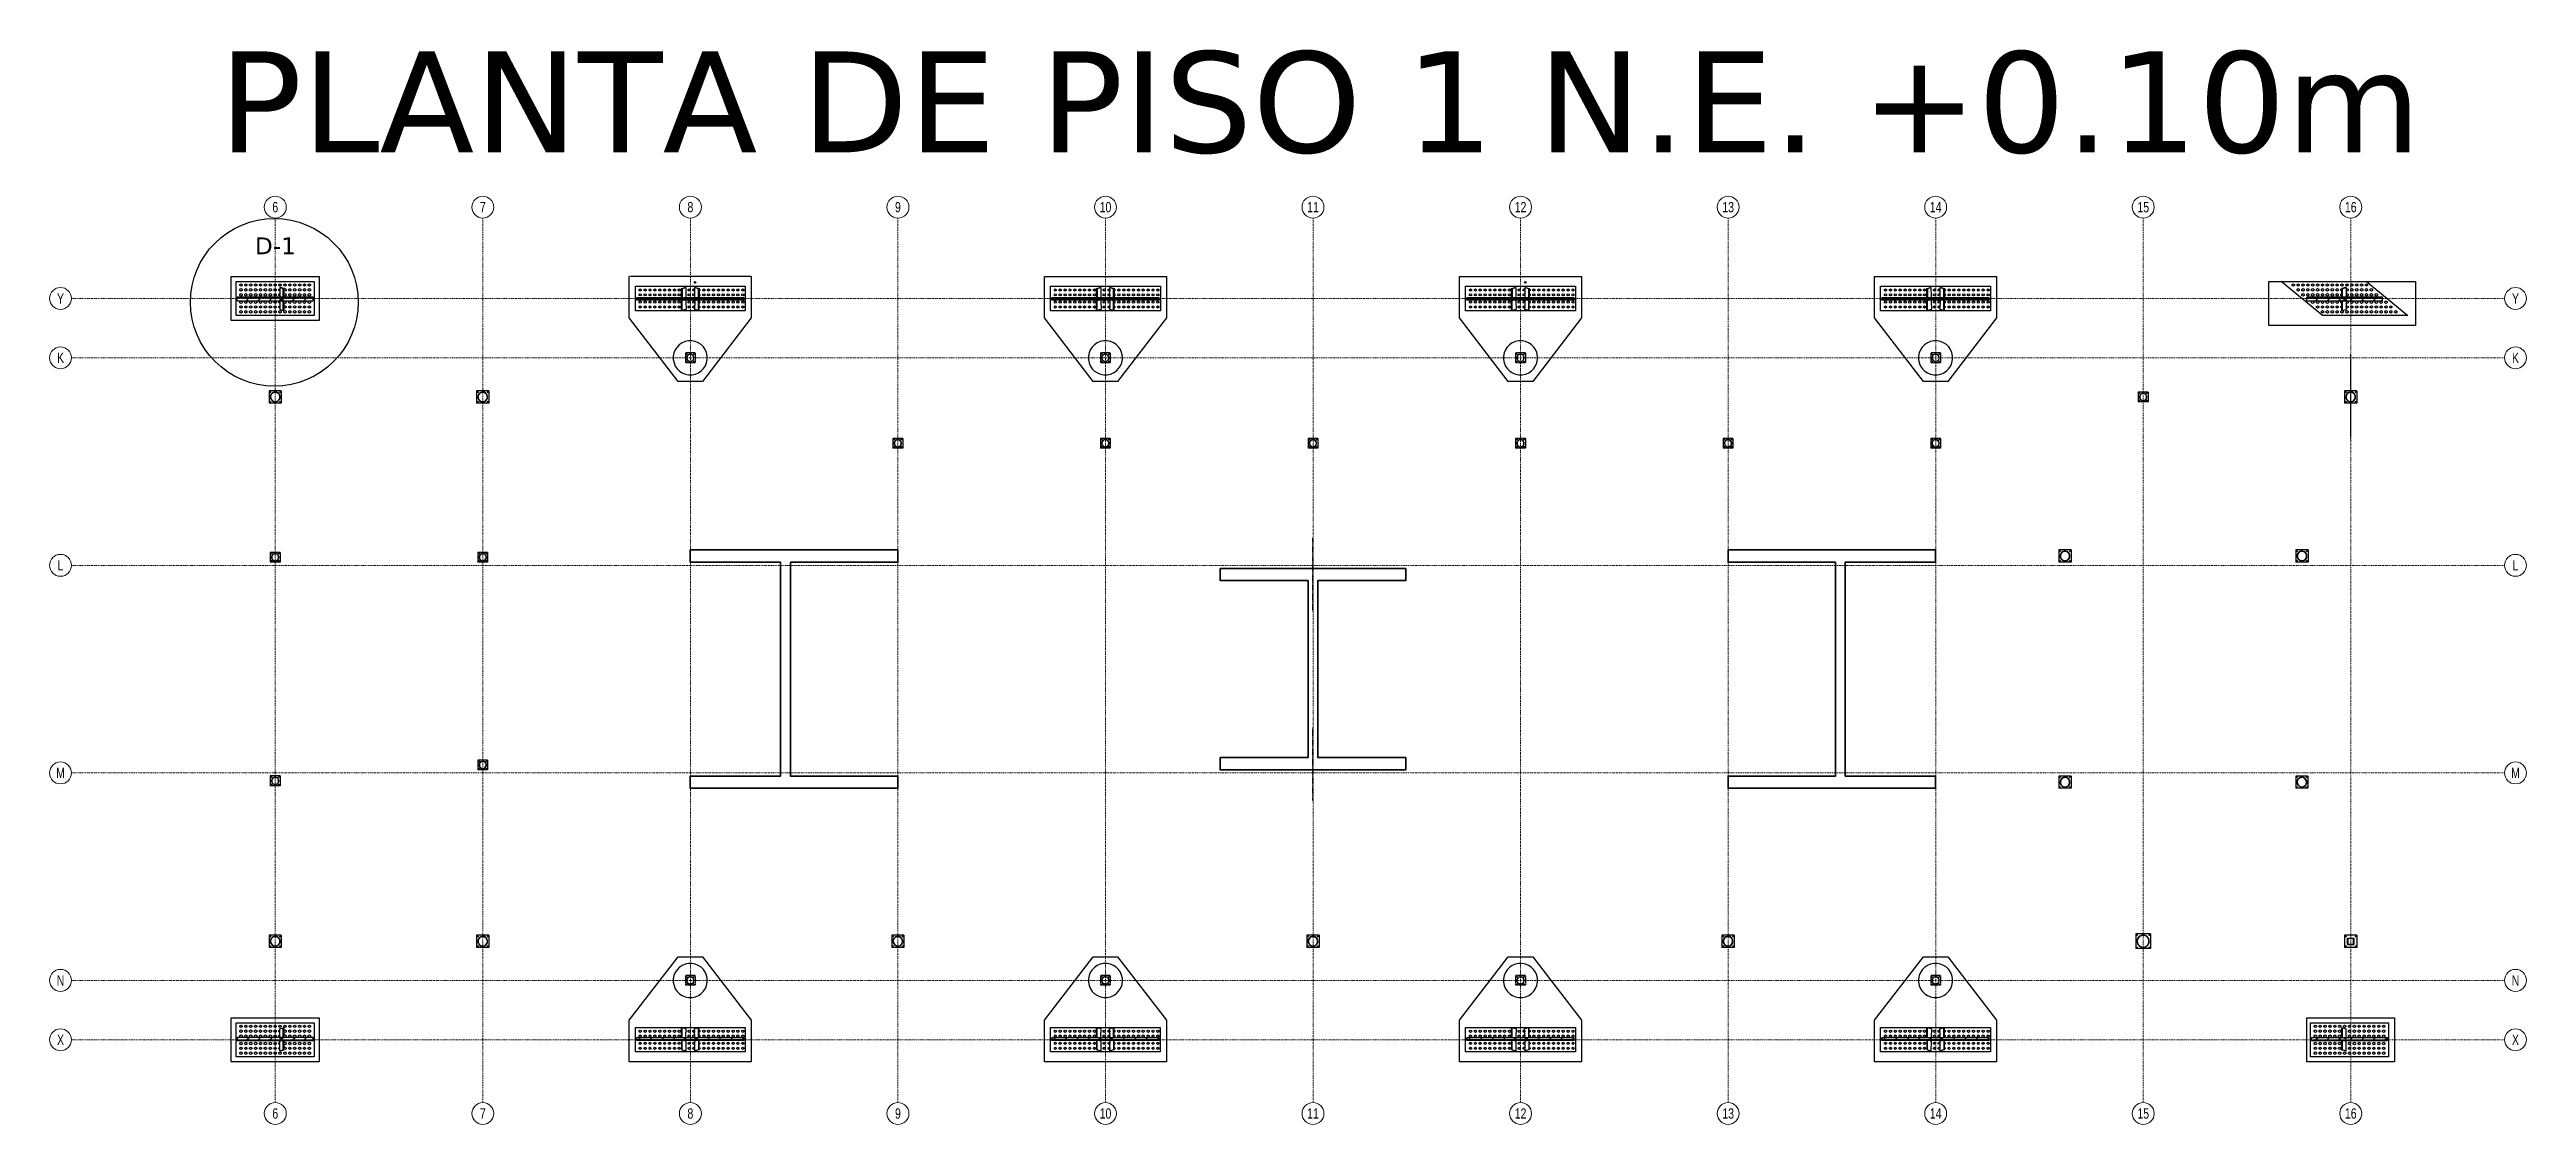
# Model space of a CAD drawing. Header units: millimetres. Extents: x 1541 to 289025, y -12015 to 47026.
# Drawn here: x 30322 to 37676, y -11969 to -8778 of the extents above; entities that cross this region are included whole.
import ezdxf
from ezdxf.enums import TextEntityAlignment as Align

# ---------------------------------------------------------------- set-up
doc = ezdxf.new("R2010")
doc.units = ezdxf.units.MM
doc.header["$LTSCALE"] = 0.1
for name, pattern in [('ACAD_ISO02W100', [15, 12, -3]), ('DASHDOTX2', [50.8, 25.4, -12.7, 0, -12.7]), ('DXK_LINE_DOT2', [3.9198, 1.9599, -1.9599]), ('DXK_LINE_DOT3', [5.9187, 2.979, -0.9799, 0.9799, -0.9799]), ('Grid Line', [3.33375, 1.905, -0.47625, 0.47625, -0.47625])]:
    doc.linetypes.add(name, pattern=pattern)
for name, color, linetype in [('COTAS', 8, 'Continuous'), ('ROTÚLOS', 6, 'Continuous'), ('TEXTO GENRAL', 3, 'Continuous')]:
    doc.layers.add(name, color=color, linetype=linetype)
for name, color, linetype, lineweight in [('E_EJES', 8, 'Continuous', 9), ('E_EJES-1', 8, 'Grid Line', 9), ('E_MUROS-1', 2, 'Continuous', 35)]:
    doc.layers.add(name, color=color, linetype=linetype, lineweight=lineweight)
doc.styles.add('Swis721 LtCn BT_1', font='swisscl.ttf', dxfattribs={"height": 0.42})
doc.styles.add('TEXTO GENERAL', font='verdana.ttf', dxfattribs={"height": 0.9})

msp = doc.modelspace()

# ---------------------------------------------------------------- texts
at = {"layer": 'E_EJES', "style": 'Swis721 LtCn BT_1'}
for s, height, p in [('6', 30.4, (30992.4, -9245.6)), ('7', 30.4, (31608.6, -9245.6)), ('8', 30.4, (32224.8, -9245.6)), ('9', 30.4, (32840.9, -9245.6)), ('10', 30.45, (33457.1, -9245.6)), ('11', 30.45, (34073.2, -9245.6)), ('12', 30.45, (34689.4, -9245.6)), ('13', 30.45, (35305.6, -9245.6)), ('14', 30.45, (35921.7, -9245.6)), ('15', 30.45, (36537.9, -9245.6)), ('16', 30.45, (37154, -9245.6)), ('Y', 30.4, (30354.9, -9516.7)), ('Y', 30.4, (37643, -9516.7)), ('K', 30.4, (30354.9, -9692.9)), ('K', 30.4, (37643, -9692.9)), ('L', 30.4, (30354.9, -10309)), ('L', 30.4, (37643, -10309)), ('M', 30.4, (30354.9, -10925.2)), ('M', 30.4, (37643, -10925.2)), ('N', 30.4, (30354.9, -11541.3)), ('N', 30.4, (37643, -11541.3)), ('X', 30.4, (30354.9, -11717.5)), ('X', 30.4, (37643, -11717.5)), ('6', 30.4, (30992.4, -11936.3)), ('7', 30.4, (31608.6, -11936.3)), ('8', 30.4, (32224.8, -11936.3)), ('9', 30.4, (32840.9, -11936.3)), ('10', 30.45, (33457.1, -11936.3)), ('11', 30.45, (34073.2, -11936.3)), ('12', 30.45, (34689.4, -11936.3)), ('13', 30.45, (35305.6, -11936.3)), ('14', 30.45, (35921.7, -11936.3)), ('15', 30.45, (36537.9, -11936.3)), ('16', 30.45, (37154, -11936.3))]:
    msp.add_text(s, height=height, dxfattribs=at).set_placement(p, align=Align.MIDDLE_CENTER)
at = {"layer": 'ROTÚLOS', "style": 'TEXTO GENERAL'}
msp.add_text('D-1', height=50, dxfattribs=at).set_placement((30992.7, -9360.5), align=Align.MIDDLE_CENTER)
at = {"layer": 'TEXTO GENRAL', "color": 3, "style": 'TEXTO GENERAL'}
msp.add_text('PLANTA DE PISO 1 N.E. +0.10m', height=300, dxfattribs=at).set_placement((34093.5, -8933.2), align=Align.MIDDLE_CENTER)

# ---------------------------------------------------------------- blocks, each defined once
blk = doc.blocks.new('Grid - CNI_NOMBRE EJES-372759-_26_00m_LOC COLUMNAS Y MUROS PISO 7')
at = {"layer": 'E_EJES'}
blk.add_circle((0, 0), 0.003, dxfattribs=at)

# ---------------------------------------------------------------- hatches: boundary and pattern name
at = {"linetype": 'Continuous'}
h = msp.add_hatch(dxfattribs=at)
h.set_pattern_fill('', scale=7.611392, style=0, pattern_type=0)
h.set_pattern_definition([(45, (30879.836, -9516.22), (-17.088, 17.088), [])])
h.paths.add_polyline_path([(31104.6, -9516.2), (30879.8, -9516.2), (30879.8, -9518.3), (30880.3, -9523.5), (31104.6, -9523.5)])
h = msp.add_hatch(dxfattribs=at)
h.set_pattern_fill('', scale=7.611392, style=0, pattern_type=0)
h.set_pattern_definition([(45, (32065.053, -9517.53), (-17.088, 17.088), [])])
h.paths.add_polyline_path([(32384, -9517.5), (32065.1, -9517.5), (32065.1, -9518.3), (32065.2, -9522.2), (32383.8, -9522.2), (32384, -9518.3)])
h = msp.add_hatch(dxfattribs=at)
h.set_pattern_fill('', scale=7.611392, style=0, pattern_type=0)
h.set_pattern_definition([(45, (33297.373, -9517.53), (-17.088, 17.088), [])])
h.paths.add_polyline_path([(33616.3, -9517.5), (33297.4, -9517.5), (33297.4, -9518.3), (33297.5, -9522.2), (33616.2, -9522.2), (33616.3, -9518.3)])
h = msp.add_hatch(dxfattribs=at)
h.set_pattern_fill('', scale=7.611392, style=0, pattern_type=0)
h.set_pattern_definition([(45, (34529.694, -9517.53), (-17.088, 17.088), [])])
h.paths.add_polyline_path([(34848.6, -9517.5), (34529.7, -9517.5), (34529.7, -9518.3), (34529.9, -9522.2), (34848.5, -9522.2), (34848.6, -9518.3)])
h = msp.add_hatch(dxfattribs=at)
h.set_pattern_fill('', scale=7.611392, style=0, pattern_type=0)
h.set_pattern_definition([(45, (35762.014, -9517.53), (-17.088, 17.088), [])])
h.paths.add_polyline_path([(36081, -9517.5), (35762, -9517.5), (35762, -9518.3), (35762.2, -9522.2), (36080.8, -9522.2), (36081, -9518.3)])
h = msp.add_hatch(dxfattribs=at)
h.set_pattern_fill('', scale=7.611392, style=0, pattern_type=0)
h.set_pattern_definition([(45, (37023.081, -9516.221), (-17.088, 17.088), [])])
h.paths.add_polyline_path([(37247.8, -9516.2), (37023.1, -9516.2), (37023.1, -9523.5), (37247.3, -9523.5), (37247.8, -9518.3)])
h = msp.add_hatch(dxfattribs=at)
h.set_pattern_fill('', scale=7.611392, style=0, pattern_type=0)
h.set_pattern_definition([(45, (32235.357, -9690.706), (-17.088, 17.088), [])])
h.paths.add_polyline_path([(32235.6, -9692.9), (32235.4, -9690.7), (32234.7, -9688.6), (32233.7, -9686.7), (32232.3, -9685), (32230.7, -9683.7), (32228.7, -9682.6), (32226.7, -9682), (32224.5, -9681.8), (32222.4, -9682), (32220.3, -9682.6), (32218.4, -9683.7), (32216.7, -9685), (32215.3, -9686.7), (32214.3, -9688.6), (32213.7, -9690.7), (32213.5, -9692.9), (32213.7, -9695), (32214.3, -9697.1), (32215.3, -9699), (32216.7, -9700.7), (32218.4, -9702.1), (32220.3, -9703.1), (32222.4, -9703.7), (32224.5, -9703.9), (32226.7, -9703.7), (32228.7, -9703.1), (32230.7, -9702.1), (32232.3, -9700.7), (32233.7, -9699), (32234.7, -9697.1), (32235.4, -9695)])
h.paths.add_polyline_path([(32234.1, -9696.8), (32233.1, -9698.6), (32231.8, -9700.2), (32230.3, -9701.5), (32228.5, -9702.4), (32226.5, -9703), (32224.5, -9703.2), (32222.5, -9703), (32220.6, -9702.4), (32218.8, -9701.5), (32217.2, -9700.2), (32215.9, -9698.6), (32215, -9696.8), (32214.4, -9694.9), (32214.2, -9692.9), (32214.4, -9690.8), (32215, -9688.9), (32215.9, -9687.1), (32217.2, -9685.6), (32218.8, -9684.3), (32220.6, -9683.3), (32222.5, -9682.7), (32224.5, -9682.5), (32226.5, -9682.7), (32228.5, -9683.3), (32230.3, -9684.3), (32231.8, -9685.6), (32233.1, -9687.1), (32234.1, -9688.9), (32234.6, -9690.8), (32234.8, -9692.9), (32234.6, -9694.9)])
h = msp.add_hatch(dxfattribs=at)
h.set_pattern_fill('', scale=7.611392, style=0, pattern_type=0)
h.set_pattern_definition([(45, (33467.678, -9690.706), (-17.088, 17.088), [])])
h.paths.add_polyline_path([(33467.9, -9692.9), (33467.7, -9690.7), (33467, -9688.6), (33466, -9686.7), (33464.7, -9685), (33463, -9683.7), (33461.1, -9682.6), (33459, -9682), (33456.8, -9681.8), (33454.7, -9682), (33452.6, -9682.6), (33450.7, -9683.7), (33449, -9685), (33447.6, -9686.7), (33446.6, -9688.6), (33446, -9690.7), (33445.8, -9692.9), (33446, -9695), (33446.6, -9697.1), (33447.6, -9699), (33449, -9700.7), (33450.7, -9702.1), (33452.6, -9703.1), (33454.7, -9703.7), (33456.8, -9703.9), (33459, -9703.7), (33461.1, -9703.1), (33463, -9702.1), (33464.7, -9700.7), (33466, -9699), (33467, -9697.1), (33467.7, -9695)])
h.paths.add_polyline_path([(33466.4, -9696.8), (33465.4, -9698.6), (33464.1, -9700.2), (33462.6, -9701.5), (33460.8, -9702.4), (33458.9, -9703), (33456.8, -9703.2), (33454.8, -9703), (33452.9, -9702.4), (33451.1, -9701.5), (33449.5, -9700.2), (33448.2, -9698.6), (33447.3, -9696.8), (33446.7, -9694.9), (33446.5, -9692.9), (33446.7, -9690.8), (33447.3, -9688.9), (33448.2, -9687.1), (33449.5, -9685.6), (33451.1, -9684.3), (33452.9, -9683.3), (33454.8, -9682.7), (33456.8, -9682.5), (33458.9, -9682.7), (33460.8, -9683.3), (33462.6, -9684.3), (33464.1, -9685.6), (33465.4, -9687.1), (33466.4, -9688.9), (33467, -9690.8), (33467.2, -9692.9), (33467, -9694.9)])
h = msp.add_hatch(dxfattribs=at)
h.set_pattern_fill('', scale=7.611392, style=0, pattern_type=0)
h.set_pattern_definition([(45, (34699.998, -9690.706), (-17.088, 17.088), [])])
h.paths.add_polyline_path([(34700.2, -9692.9), (34700, -9690.7), (34699.4, -9688.6), (34698.3, -9686.7), (34697, -9685), (34695.3, -9683.7), (34693.4, -9682.6), (34691.3, -9682), (34689.2, -9681.8), (34687, -9682), (34684.9, -9682.6), (34683, -9683.7), (34681.3, -9685), (34680, -9686.7), (34678.9, -9688.6), (34678.3, -9690.7), (34678.1, -9692.9), (34678.3, -9695), (34678.9, -9697.1), (34680, -9699), (34681.3, -9700.7), (34683, -9702.1), (34684.9, -9703.1), (34687, -9703.7), (34689.2, -9703.9), (34691.3, -9703.7), (34693.4, -9703.1), (34695.3, -9702.1), (34697, -9700.7), (34698.3, -9699), (34699.4, -9697.1), (34700, -9695)])
h.paths.add_polyline_path([(34698.7, -9696.8), (34697.7, -9698.6), (34696.5, -9700.2), (34694.9, -9701.5), (34693.1, -9702.4), (34691.2, -9703), (34689.2, -9703.2), (34687.1, -9703), (34685.2, -9702.4), (34683.4, -9701.5), (34681.9, -9700.2), (34680.6, -9698.6), (34679.6, -9696.8), (34679, -9694.9), (34678.8, -9692.9), (34679, -9690.8), (34679.6, -9688.9), (34680.6, -9687.1), (34681.9, -9685.6), (34683.4, -9684.3), (34685.2, -9683.3), (34687.1, -9682.7), (34689.2, -9682.5), (34691.2, -9682.7), (34693.1, -9683.3), (34694.9, -9684.3), (34696.5, -9685.6), (34697.7, -9687.1), (34698.7, -9688.9), (34699.3, -9690.8), (34699.5, -9692.9), (34699.3, -9694.9)])
h = msp.add_hatch(dxfattribs=at)
h.set_pattern_fill('', scale=7.611392, style=0, pattern_type=0)
h.set_pattern_definition([(45, (35932.32, -9690.706), (-17.088, 17.088), [])])
h.paths.add_polyline_path([(35932.5, -9692.9), (35932.3, -9690.7), (35931.7, -9688.6), (35930.7, -9686.7), (35929.3, -9685), (35927.6, -9683.7), (35925.7, -9682.6), (35923.6, -9682), (35921.5, -9681.8), (35919.3, -9682), (35917.2, -9682.6), (35915.3, -9683.7), (35913.7, -9685), (35912.3, -9686.7), (35911.3, -9688.6), (35910.6, -9690.7), (35910.4, -9692.9), (35910.6, -9695), (35911.3, -9697.1), (35912.3, -9699), (35913.7, -9700.7), (35915.3, -9702.1), (35917.2, -9703.1), (35919.3, -9703.7), (35921.5, -9703.9), (35923.6, -9703.7), (35925.7, -9703.1), (35927.6, -9702.1), (35929.3, -9700.7), (35930.7, -9699), (35931.7, -9697.1), (35932.3, -9695)])
h.paths.add_polyline_path([(35931, -9696.8), (35930.1, -9698.6), (35928.8, -9700.2), (35927.2, -9701.5), (35925.4, -9702.4), (35923.5, -9703), (35921.5, -9703.2), (35919.5, -9703), (35917.5, -9702.4), (35915.7, -9701.5), (35914.2, -9700.2), (35912.9, -9698.6), (35911.9, -9696.8), (35911.3, -9694.9), (35911.1, -9692.9), (35911.3, -9690.8), (35911.9, -9688.9), (35912.9, -9687.1), (35914.2, -9685.6), (35915.7, -9684.3), (35917.5, -9683.3), (35919.5, -9682.7), (35921.5, -9682.5), (35923.5, -9682.7), (35925.4, -9683.3), (35927.2, -9684.3), (35928.8, -9685.6), (35930.1, -9687.1), (35931, -9688.9), (35931.6, -9690.8), (35931.8, -9692.9), (35931.6, -9694.9)])
h = msp.add_hatch(color=96, dxfattribs=at)
h.paths.add_polyline_path([(31006.9, -9809.1), (31006.7, -9806.5), (31006, -9804), (31004.9, -9801.7), (31003.5, -9799.6), (31001.7, -9797.8), (30999.6, -9796.3), (30997.2, -9795.2), (30994.7, -9794.6), (30992.2, -9794.3), (30989.6, -9794.6), (30987.2, -9795.2), (30984.8, -9796.3), (30982.7, -9797.8), (30980.9, -9799.6), (30979.5, -9801.7), (30978.4, -9804), (30977.7, -9806.5), (30977.5, -9809.1), (30977.7, -9811.6), (30978.4, -9814.1), (30979.5, -9816.4), (30980.9, -9818.5), (30982.7, -9820.3), (30984.8, -9821.8), (30987.2, -9822.9), (30989.6, -9823.5), (30992.2, -9823.8), (30994.7, -9823.5), (30997.2, -9822.9), (30999.6, -9821.8), (31001.7, -9820.3), (31003.5, -9818.5), (31004.9, -9816.4), (31006, -9814.1), (31006.7, -9811.6)])
h.paths.add_polyline_path([(31005.2, -9813.8), (31004.2, -9816), (31002.8, -9818), (31001.1, -9819.7), (30999.1, -9821), (30996.9, -9822.1), (30994.6, -9822.7), (30992.2, -9822.9), (30989.8, -9822.7), (30987.5, -9822.1), (30985.3, -9821), (30983.3, -9819.7), (30981.6, -9818), (30980.2, -9816), (30979.2, -9813.8), (30978.6, -9811.5), (30978.3, -9809.1), (30978.6, -9806.7), (30979.2, -9804.3), (30980.2, -9802.1), (30981.6, -9800.2), (30983.3, -9798.5), (30985.3, -9797.1), (30987.5, -9796), (30989.8, -9795.4), (30992.2, -9795.2), (30994.6, -9795.4), (30996.9, -9796), (30999.1, -9797.1), (31001.1, -9798.5), (31002.8, -9800.2), (31004.2, -9802.1), (31005.2, -9804.3), (31005.8, -9806.7), (31006, -9809.1), (31005.8, -9811.5)])
h = msp.add_hatch(color=96, dxfattribs=at)
h.paths.add_polyline_path([(31623.1, -9809.1), (31622.8, -9806.5), (31622.2, -9804), (31621.1, -9801.7), (31619.6, -9799.6), (31617.8, -9797.8), (31615.7, -9796.3), (31613.4, -9795.2), (31610.9, -9794.6), (31608.4, -9794.3), (31605.8, -9794.6), (31603.3, -9795.2), (31601, -9796.3), (31598.9, -9797.8), (31597.1, -9799.6), (31595.6, -9801.7), (31594.5, -9804), (31593.9, -9806.5), (31593.6, -9809.1), (31593.9, -9811.6), (31594.5, -9814.1), (31595.6, -9816.4), (31597.1, -9818.5), (31598.9, -9820.3), (31601, -9821.8), (31603.3, -9822.9), (31605.8, -9823.5), (31608.4, -9823.8), (31610.9, -9823.5), (31613.4, -9822.9), (31615.7, -9821.8), (31617.8, -9820.3), (31619.6, -9818.5), (31621.1, -9816.4), (31622.2, -9814.1), (31622.8, -9811.6)])
h.paths.add_polyline_path([(31621.4, -9813.8), (31620.3, -9816), (31619, -9818), (31617.3, -9819.7), (31615.3, -9821), (31613.1, -9822.1), (31610.8, -9822.7), (31608.4, -9822.9), (31606, -9822.7), (31603.6, -9822.1), (31601.4, -9821), (31599.5, -9819.7), (31597.7, -9818), (31596.4, -9816), (31595.3, -9813.8), (31594.7, -9811.5), (31594.5, -9809.1), (31594.7, -9806.7), (31595.3, -9804.3), (31596.4, -9802.1), (31597.7, -9800.2), (31599.5, -9798.5), (31601.4, -9797.1), (31603.6, -9796), (31606, -9795.4), (31608.4, -9795.2), (31610.8, -9795.4), (31613.1, -9796), (31615.3, -9797.1), (31617.3, -9798.5), (31619, -9800.2), (31620.3, -9802.1), (31621.4, -9804.3), (31622, -9806.7), (31622.2, -9809.1), (31622, -9811.5)])
h = msp.add_hatch(color=96, dxfattribs=at)
h.paths.add_polyline_path([(36548.7, -9809.1), (36548.5, -9806.9), (36547.9, -9804.8), (36546.8, -9802.9), (36545.5, -9801.3), (36543.8, -9799.9), (36541.9, -9798.9), (36539.8, -9798.2), (36537.6, -9798), (36535.5, -9798.2), (36533.4, -9798.9), (36531.5, -9799.9), (36529.8, -9801.3), (36528.4, -9802.9), (36527.4, -9804.8), (36526.8, -9806.9), (36526.6, -9809.1), (36526.8, -9811.2), (36527.4, -9813.3), (36528.4, -9815.2), (36529.8, -9816.9), (36531.5, -9818.3), (36533.4, -9819.3), (36535.5, -9819.9), (36537.6, -9820.1), (36539.8, -9819.9), (36541.9, -9819.3), (36543.8, -9818.3), (36545.5, -9816.9), (36546.8, -9815.2), (36547.9, -9813.3), (36548.5, -9811.2)])
h.paths.add_polyline_path([(36547.2, -9813), (36546.2, -9814.8), (36544.9, -9816.4), (36543.4, -9817.7), (36541.6, -9818.6), (36539.7, -9819.2), (36537.6, -9819.4), (36535.6, -9819.2), (36533.7, -9818.6), (36531.9, -9817.7), (36530.3, -9816.4), (36529, -9814.8), (36528.1, -9813), (36527.5, -9811.1), (36527.3, -9809.1), (36527.5, -9807.1), (36528.1, -9805.1), (36529, -9803.3), (36530.3, -9801.8), (36531.9, -9800.5), (36533.7, -9799.5), (36535.6, -9798.9), (36537.6, -9798.7), (36539.7, -9798.9), (36541.6, -9799.5), (36543.4, -9800.5), (36544.9, -9801.8), (36546.2, -9803.3), (36547.2, -9805.1), (36547.8, -9807.1), (36548, -9809.1), (36547.8, -9811.1)])
h = msp.add_hatch(color=96, dxfattribs=at)
h.paths.add_polyline_path([(37168.5, -9809.1), (37168.3, -9806.5), (37167.6, -9804), (37166.5, -9801.7), (37165.1, -9799.6), (37163.3, -9797.8), (37161.2, -9796.3), (37158.8, -9795.2), (37156.4, -9794.6), (37153.8, -9794.3), (37151.2, -9794.6), (37148.8, -9795.2), (37146.4, -9796.3), (37144.3, -9797.8), (37142.5, -9799.6), (37141.1, -9801.7), (37140, -9804), (37139.3, -9806.5), (37139.1, -9809.1), (37139.3, -9811.6), (37140, -9814.1), (37141.1, -9816.4), (37142.5, -9818.5), (37144.3, -9820.3), (37146.4, -9821.8), (37148.8, -9822.9), (37151.2, -9823.5), (37153.8, -9823.8), (37156.4, -9823.5), (37158.8, -9822.9), (37161.2, -9821.8), (37163.3, -9820.3), (37165.1, -9818.5), (37166.5, -9816.4), (37167.6, -9814.1), (37168.3, -9811.6)])
h.paths.add_polyline_path([(37166.8, -9813.8), (37165.8, -9816), (37164.4, -9818), (37162.7, -9819.7), (37160.7, -9821), (37158.5, -9822.1), (37156.2, -9822.7), (37153.8, -9822.9), (37151.4, -9822.7), (37149.1, -9822.1), (37146.9, -9821), (37144.9, -9819.7), (37143.2, -9818), (37141.8, -9816), (37140.8, -9813.8), (37140.2, -9811.5), (37140, -9809.1), (37140.2, -9806.7), (37140.8, -9804.3), (37141.8, -9802.1), (37143.2, -9800.2), (37144.9, -9798.5), (37146.9, -9797.1), (37149.1, -9796), (37151.4, -9795.4), (37153.8, -9795.2), (37156.2, -9795.4), (37158.5, -9796), (37160.7, -9797.1), (37162.7, -9798.5), (37164.4, -9800.2), (37165.8, -9802.1), (37166.8, -9804.3), (37167.4, -9806.7), (37167.6, -9809.1), (37167.4, -9811.5)])
h = msp.add_hatch(color=96, dxfattribs=at)
h.paths.add_polyline_path([(32851.7, -9946.6), (32851.5, -9944.4), (32850.9, -9942.4), (32849.9, -9940.4), (32848.5, -9938.8), (32846.8, -9937.4), (32844.9, -9936.4), (32842.8, -9935.7), (32840.7, -9935.5), (32838.5, -9935.7), (32836.4, -9936.4), (32834.5, -9937.4), (32832.9, -9938.8), (32831.5, -9940.4), (32830.5, -9942.4), (32829.8, -9944.4), (32829.6, -9946.6), (32829.8, -9948.7), (32830.5, -9950.8), (32831.5, -9952.7), (32832.9, -9954.4), (32834.5, -9955.8), (32836.4, -9956.8), (32838.5, -9957.4), (32840.7, -9957.6), (32842.8, -9957.4), (32844.9, -9956.8), (32846.8, -9955.8), (32848.5, -9954.4), (32849.9, -9952.7), (32850.9, -9950.8), (32851.5, -9948.7)])
h.paths.add_polyline_path([(32850.2, -9950.5), (32849.3, -9952.3), (32848, -9953.9), (32846.4, -9955.2), (32844.6, -9956.1), (32842.7, -9956.7), (32840.7, -9956.9), (32838.7, -9956.7), (32836.7, -9956.1), (32834.9, -9955.2), (32833.4, -9953.9), (32832.1, -9952.3), (32831.1, -9950.5), (32830.5, -9948.6), (32830.3, -9946.6), (32830.5, -9944.6), (32831.1, -9942.6), (32832.1, -9940.8), (32833.4, -9939.3), (32834.9, -9938), (32836.7, -9937), (32838.7, -9936.5), (32840.7, -9936.3), (32842.7, -9936.5), (32844.6, -9937), (32846.4, -9938), (32848, -9939.3), (32849.3, -9940.8), (32850.2, -9942.6), (32850.8, -9944.6), (32851, -9946.6), (32850.8, -9948.6)])
h = msp.add_hatch(color=96, dxfattribs=at)
h.paths.add_polyline_path([(33467.9, -9946.6), (33467.7, -9944.4), (33467, -9942.4), (33466, -9940.4), (33464.7, -9938.8), (33463, -9937.4), (33461.1, -9936.4), (33459, -9935.7), (33456.8, -9935.5), (33454.7, -9935.7), (33452.6, -9936.4), (33450.7, -9937.4), (33449, -9938.8), (33447.6, -9940.4), (33446.6, -9942.4), (33446, -9944.4), (33445.8, -9946.6), (33446, -9948.7), (33446.6, -9950.8), (33447.6, -9952.7), (33449, -9954.4), (33450.7, -9955.8), (33452.6, -9956.8), (33454.7, -9957.4), (33456.8, -9957.6), (33459, -9957.4), (33461.1, -9956.8), (33463, -9955.8), (33464.7, -9954.4), (33466, -9952.7), (33467, -9950.8), (33467.7, -9948.7)])
h.paths.add_polyline_path([(33466.4, -9950.5), (33465.4, -9952.3), (33464.1, -9953.9), (33462.6, -9955.2), (33460.8, -9956.1), (33458.9, -9956.7), (33456.8, -9956.9), (33454.8, -9956.7), (33452.9, -9956.1), (33451.1, -9955.2), (33449.5, -9953.9), (33448.2, -9952.3), (33447.3, -9950.5), (33446.7, -9948.6), (33446.5, -9946.6), (33446.7, -9944.6), (33447.3, -9942.6), (33448.2, -9940.8), (33449.5, -9939.3), (33451.1, -9938), (33452.9, -9937), (33454.8, -9936.5), (33456.8, -9936.3), (33458.9, -9936.5), (33460.8, -9937), (33462.6, -9938), (33464.1, -9939.3), (33465.4, -9940.8), (33466.4, -9942.6), (33467, -9944.6), (33467.2, -9946.6), (33467, -9948.6)])
h = msp.add_hatch(color=96, dxfattribs=at)
h.paths.add_polyline_path([(34084.1, -9946.6), (34083.8, -9944.4), (34083.2, -9942.4), (34082.2, -9940.4), (34080.8, -9938.8), (34079.1, -9937.4), (34077.2, -9936.4), (34075.2, -9935.7), (34073, -9935.5), (34070.8, -9935.7), (34068.8, -9936.4), (34066.9, -9937.4), (34065.2, -9938.8), (34063.8, -9940.4), (34062.8, -9942.4), (34062.2, -9944.4), (34061.9, -9946.6), (34062.2, -9948.7), (34062.8, -9950.8), (34063.8, -9952.7), (34065.2, -9954.4), (34066.9, -9955.8), (34068.8, -9956.8), (34070.8, -9957.4), (34073, -9957.6), (34075.2, -9957.4), (34077.2, -9956.8), (34079.1, -9955.8), (34080.8, -9954.4), (34082.2, -9952.7), (34083.2, -9950.8), (34083.8, -9948.7)])
h.paths.add_polyline_path([(34082.5, -9950.5), (34081.6, -9952.3), (34080.3, -9953.9), (34078.7, -9955.2), (34076.9, -9956.1), (34075, -9956.7), (34073, -9956.9), (34071, -9956.7), (34069, -9956.1), (34067.3, -9955.2), (34065.7, -9953.9), (34064.4, -9952.3), (34063.5, -9950.5), (34062.9, -9948.6), (34062.7, -9946.6), (34062.9, -9944.6), (34063.5, -9942.6), (34064.4, -9940.8), (34065.7, -9939.3), (34067.3, -9938), (34069, -9937), (34071, -9936.5), (34073, -9936.3), (34075, -9936.5), (34076.9, -9937), (34078.7, -9938), (34080.3, -9939.3), (34081.6, -9940.8), (34082.5, -9942.6), (34083.1, -9944.6), (34083.3, -9946.6), (34083.1, -9948.6)])
h = msp.add_hatch(color=96, dxfattribs=at)
h.paths.add_polyline_path([(34700.2, -9946.6), (34700, -9944.4), (34699.4, -9942.3), (34698.3, -9940.4), (34697, -9938.8), (34695.3, -9937.4), (34693.4, -9936.4), (34691.3, -9935.7), (34689.1, -9935.5), (34687, -9935.7), (34684.9, -9936.4), (34683, -9937.4), (34681.3, -9938.8), (34680, -9940.4), (34678.9, -9942.3), (34678.3, -9944.4), (34678.1, -9946.6), (34678.3, -9948.7), (34678.9, -9950.8), (34680, -9952.7), (34681.3, -9954.4), (34683, -9955.8), (34684.9, -9956.8), (34687, -9957.4), (34689.1, -9957.6), (34691.3, -9957.4), (34693.4, -9956.8), (34695.3, -9955.8), (34697, -9954.4), (34698.3, -9952.7), (34699.4, -9950.8), (34700, -9948.7)])
h.paths.add_polyline_path([(34698.7, -9950.5), (34697.7, -9952.3), (34696.5, -9953.9), (34694.9, -9955.2), (34693.1, -9956.1), (34691.2, -9956.7), (34689.1, -9956.9), (34687.1, -9956.7), (34685.2, -9956.1), (34683.4, -9955.2), (34681.8, -9953.9), (34680.6, -9952.3), (34679.6, -9950.5), (34679, -9948.6), (34678.8, -9946.6), (34679, -9944.6), (34679.6, -9942.6), (34680.6, -9940.8), (34681.8, -9939.3), (34683.4, -9938), (34685.2, -9937), (34687.1, -9936.4), (34689.1, -9936.2), (34691.2, -9936.4), (34693.1, -9937), (34694.9, -9938), (34696.5, -9939.3), (34697.7, -9940.8), (34698.7, -9942.6), (34699.3, -9944.6), (34699.5, -9946.6), (34699.3, -9948.6)])
h = msp.add_hatch(color=96, dxfattribs=at)
h.paths.add_polyline_path([(35316.4, -9946.6), (35316.2, -9944.4), (35315.5, -9942.4), (35314.5, -9940.4), (35313.1, -9938.8), (35311.5, -9937.4), (35309.5, -9936.4), (35307.5, -9935.7), (35305.3, -9935.5), (35303.2, -9935.7), (35301.1, -9936.4), (35299.2, -9937.4), (35297.5, -9938.8), (35296.1, -9940.4), (35295.1, -9942.4), (35294.5, -9944.4), (35294.3, -9946.6), (35294.5, -9948.7), (35295.1, -9950.8), (35296.1, -9952.7), (35297.5, -9954.4), (35299.2, -9955.8), (35301.1, -9956.8), (35303.2, -9957.4), (35305.3, -9957.6), (35307.5, -9957.4), (35309.5, -9956.8), (35311.5, -9955.8), (35313.1, -9954.4), (35314.5, -9952.7), (35315.5, -9950.8), (35316.2, -9948.7)])
h.paths.add_polyline_path([(35314.9, -9950.5), (35313.9, -9952.3), (35312.6, -9953.9), (35311.1, -9955.2), (35309.3, -9956.1), (35307.3, -9956.7), (35305.3, -9956.9), (35303.3, -9956.7), (35301.4, -9956.1), (35299.6, -9955.2), (35298, -9953.9), (35296.7, -9952.3), (35295.8, -9950.5), (35295.2, -9948.6), (35295, -9946.6), (35295.2, -9944.6), (35295.8, -9942.6), (35296.7, -9940.8), (35298, -9939.3), (35299.6, -9938), (35301.4, -9937), (35303.3, -9936.5), (35305.3, -9936.3), (35307.3, -9936.5), (35309.3, -9937), (35311.1, -9938), (35312.6, -9939.3), (35313.9, -9940.8), (35314.9, -9942.6), (35315.4, -9944.6), (35315.6, -9946.6), (35315.4, -9948.6)])
h = msp.add_hatch(color=96, dxfattribs=at)
h.paths.add_polyline_path([(35932.5, -9946.6), (35932.3, -9944.4), (35931.7, -9942.4), (35930.7, -9940.4), (35929.3, -9938.8), (35927.6, -9937.4), (35925.7, -9936.4), (35923.6, -9935.7), (35921.5, -9935.5), (35919.3, -9935.7), (35917.2, -9936.4), (35915.3, -9937.4), (35913.7, -9938.8), (35912.3, -9940.4), (35911.3, -9942.4), (35910.6, -9944.4), (35910.4, -9946.6), (35910.6, -9948.7), (35911.3, -9950.8), (35912.3, -9952.7), (35913.7, -9954.4), (35915.3, -9955.8), (35917.2, -9956.8), (35919.3, -9957.4), (35921.5, -9957.6), (35923.6, -9957.4), (35925.7, -9956.8), (35927.6, -9955.8), (35929.3, -9954.4), (35930.7, -9952.7), (35931.7, -9950.8), (35932.3, -9948.7)])
h.paths.add_polyline_path([(35931, -9950.5), (35930.1, -9952.3), (35928.8, -9953.9), (35927.2, -9955.2), (35925.4, -9956.1), (35923.5, -9956.7), (35921.5, -9956.9), (35919.5, -9956.7), (35917.5, -9956.1), (35915.7, -9955.2), (35914.2, -9953.9), (35912.9, -9952.3), (35911.9, -9950.5), (35911.3, -9948.6), (35911.1, -9946.6), (35911.3, -9944.6), (35911.9, -9942.6), (35912.9, -9940.8), (35914.2, -9939.3), (35915.7, -9938), (35917.5, -9937), (35919.5, -9936.5), (35921.5, -9936.3), (35923.5, -9936.5), (35925.4, -9937), (35927.2, -9938), (35928.8, -9939.3), (35930.1, -9940.8), (35931, -9942.6), (35931.6, -9944.6), (35931.8, -9946.6), (35931.6, -9948.6)])
h = msp.add_hatch(color=96, dxfattribs=at)
h.paths.add_polyline_path([(31003.2, -10285.1), (31003, -10282.9), (31002.4, -10280.9), (31001.4, -10279), (31000, -10277.3), (30998.3, -10275.9), (30996.4, -10274.9), (30994.4, -10274.3), (30992.2, -10274), (30990, -10274.3), (30988, -10274.9), (30986.1, -10275.9), (30984.4, -10277.3), (30983, -10279), (30982, -10280.9), (30981.4, -10282.9), (30981.1, -10285.1), (30981.4, -10287.3), (30982, -10289.3), (30983, -10291.2), (30984.4, -10292.9), (30986.1, -10294.3), (30988, -10295.3), (30990, -10295.9), (30992.2, -10296.2), (30994.4, -10295.9), (30996.4, -10295.3), (30998.3, -10294.3), (31000, -10292.9), (31001.4, -10291.2), (31002.4, -10289.3), (31003, -10287.3)])
h.paths.add_polyline_path([(31001.7, -10289.1), (31000.8, -10290.8), (30999.5, -10292.4), (30997.9, -10293.7), (30996.1, -10294.6), (30994.2, -10295.2), (30992.2, -10295.4), (30990.2, -10295.2), (30988.2, -10294.6), (30986.5, -10293.7), (30984.9, -10292.4), (30983.6, -10290.8), (30982.7, -10289.1), (30982.1, -10287.1), (30981.9, -10285.1), (30982.1, -10283.1), (30982.7, -10281.1), (30983.6, -10279.4), (30984.9, -10277.8), (30986.5, -10276.5), (30988.2, -10275.6), (30990.2, -10275), (30992.2, -10274.8), (30994.2, -10275), (30996.1, -10275.6), (30997.9, -10276.5), (30999.5, -10277.8), (31000.8, -10279.4), (31001.7, -10281.1), (31002.3, -10283.1), (31002.5, -10285.1), (31002.3, -10287.1)])
h = msp.add_hatch(color=96, dxfattribs=at)
h.paths.add_polyline_path([(31619.4, -10285.1), (31619.2, -10282.9), (31618.6, -10280.9), (31617.5, -10279), (31616.2, -10277.3), (31614.5, -10275.9), (31612.6, -10274.9), (31610.5, -10274.3), (31608.4, -10274), (31606.2, -10274.3), (31604.1, -10274.9), (31602.2, -10275.9), (31600.5, -10277.3), (31599.2, -10279), (31598.1, -10280.9), (31597.5, -10282.9), (31597.3, -10285.1), (31597.5, -10287.3), (31598.1, -10289.3), (31599.2, -10291.2), (31600.5, -10292.9), (31602.2, -10294.3), (31604.1, -10295.3), (31606.2, -10295.9), (31608.4, -10296.2), (31610.5, -10295.9), (31612.6, -10295.3), (31614.5, -10294.3), (31616.2, -10292.9), (31617.5, -10291.2), (31618.6, -10289.3), (31619.2, -10287.3)])
h.paths.add_polyline_path([(31617.9, -10289.1), (31616.9, -10290.8), (31615.7, -10292.4), (31614.1, -10293.7), (31612.3, -10294.6), (31610.4, -10295.2), (31608.4, -10295.4), (31606.3, -10295.2), (31604.4, -10294.6), (31602.6, -10293.7), (31601.1, -10292.4), (31599.8, -10290.8), (31598.8, -10289.1), (31598.2, -10287.1), (31598, -10285.1), (31598.2, -10283.1), (31598.8, -10281.1), (31599.8, -10279.4), (31601.1, -10277.8), (31602.6, -10276.5), (31604.4, -10275.6), (31606.3, -10275), (31608.4, -10274.8), (31610.4, -10275), (31612.3, -10275.6), (31614.1, -10276.5), (31615.7, -10277.8), (31616.9, -10279.4), (31617.9, -10281.1), (31618.5, -10283.1), (31618.7, -10285.1), (31618.5, -10287.1)])
h = msp.add_hatch(dxfattribs=at)
h.set_pattern_fill('', scale=7.611392, style=0, pattern_type=0)
h.set_pattern_definition([(45, (36320.16, -10278.892), (-17.088, 17.088), [])])
h.paths.add_polyline_path([(36320.4, -10281.4), (36320.2, -10278.9), (36319.5, -10276.4), (36318.4, -10274.1), (36316.9, -10272), (36315.1, -10270.2), (36313, -10268.7), (36310.7, -10267.6), (36308.2, -10267), (36305.7, -10266.7), (36303.1, -10267), (36300.6, -10267.6), (36298.3, -10268.7), (36296.2, -10270.2), (36294.4, -10272), (36292.9, -10274.1), (36291.8, -10276.4), (36291.2, -10278.9), (36291, -10281.4), (36291.2, -10284), (36291.8, -10286.5), (36292.9, -10288.8), (36294.4, -10290.9), (36296.2, -10292.7), (36298.3, -10294.2), (36300.6, -10295.3), (36303.1, -10295.9), (36305.7, -10296.2), (36308.2, -10295.9), (36310.7, -10295.3), (36313, -10294.2), (36315.1, -10292.7), (36316.9, -10290.9), (36318.4, -10288.8), (36319.5, -10286.5), (36320.2, -10284)])
h.paths.add_polyline_path([(36318.7, -10286.2), (36317.7, -10288.4), (36316.3, -10290.3), (36314.6, -10292.1), (36312.6, -10293.4), (36310.4, -10294.5), (36308.1, -10295.1), (36305.7, -10295.3), (36303.3, -10295.1), (36300.9, -10294.5), (36298.7, -10293.4), (36296.8, -10292.1), (36295.1, -10290.3), (36293.7, -10288.4), (36292.7, -10286.2), (36292, -10283.9), (36291.8, -10281.4), (36292, -10279), (36292.7, -10276.7), (36293.7, -10274.5), (36295.1, -10272.5), (36296.8, -10270.8), (36298.7, -10269.5), (36300.9, -10268.4), (36303.3, -10267.8), (36305.7, -10267.6), (36308.1, -10267.8), (36310.4, -10268.4), (36312.6, -10269.5), (36314.6, -10270.8), (36316.3, -10272.5), (36317.7, -10274.5), (36318.7, -10276.7), (36319.3, -10279), (36319.5, -10281.4), (36319.3, -10283.9)])
h = msp.add_hatch(dxfattribs=at)
h.set_pattern_fill('', scale=7.611392, style=0, pattern_type=0)
h.set_pattern_definition([(45, (37023.6, -10278.892), (-17.088, 17.088), [])])
h.paths.add_polyline_path([(37023.8, -10281.4), (37023.6, -10278.9), (37022.9, -10276.4), (37021.9, -10274.1), (37020.4, -10272), (37018.6, -10270.2), (37016.5, -10268.7), (37014.1, -10267.6), (37011.7, -10267), (37009.1, -10266.7), (37006.6, -10267), (37004.1, -10267.6), (37001.8, -10268.7), (36999.6, -10270.2), (36997.8, -10272), (36996.4, -10274.1), (36995.3, -10276.4), (36994.6, -10278.9), (36994.4, -10281.4), (36994.6, -10284), (36995.3, -10286.5), (36996.4, -10288.8), (36997.8, -10290.9), (36999.6, -10292.7), (37001.8, -10294.2), (37004.1, -10295.3), (37006.6, -10295.9), (37009.1, -10296.2), (37011.7, -10295.9), (37014.1, -10295.3), (37016.5, -10294.2), (37018.6, -10292.7), (37020.4, -10290.9), (37021.9, -10288.8), (37022.9, -10286.5), (37023.6, -10284)])
h.paths.add_polyline_path([(37022.1, -10286.2), (37021.1, -10288.4), (37019.7, -10290.3), (37018, -10292.1), (37016, -10293.4), (37013.8, -10294.5), (37011.5, -10295.1), (37009.1, -10295.3), (37006.7, -10295.1), (37004.4, -10294.5), (37002.2, -10293.4), (37000.2, -10292.1), (36998.5, -10290.3), (36997.1, -10288.4), (36996.1, -10286.2), (36995.5, -10283.9), (36995.3, -10281.4), (36995.5, -10279), (36996.1, -10276.7), (36997.1, -10274.5), (36998.5, -10272.5), (37000.2, -10270.8), (37002.2, -10269.5), (37004.4, -10268.4), (37006.7, -10267.8), (37009.1, -10267.6), (37011.5, -10267.8), (37013.8, -10268.4), (37016, -10269.5), (37018, -10270.8), (37019.7, -10272.5), (37021.1, -10274.5), (37022.1, -10276.7), (37022.7, -10279), (37023, -10281.4), (37022.7, -10283.9)])
h = msp.add_hatch(color=96, dxfattribs=at)
h.paths.add_polyline_path([(31003.2, -10948.9), (31003, -10946.7), (31002.4, -10944.7), (31001.4, -10942.8), (31000, -10941.1), (30998.3, -10939.7), (30996.4, -10938.7), (30994.4, -10938.1), (30992.2, -10937.8), (30990, -10938.1), (30988, -10938.7), (30986.1, -10939.7), (30984.4, -10941.1), (30983, -10942.8), (30982, -10944.7), (30981.4, -10946.7), (30981.1, -10948.9), (30981.4, -10951.1), (30982, -10953.1), (30983, -10955), (30984.4, -10956.7), (30986.1, -10958.1), (30988, -10959.1), (30990, -10959.7), (30992.2, -10959.9), (30994.4, -10959.7), (30996.4, -10959.1), (30998.3, -10958.1), (31000, -10956.7), (31001.4, -10955), (31002.4, -10953.1), (31003, -10951.1)])
h.paths.add_polyline_path([(31001.7, -10952.8), (31000.8, -10954.6), (30999.5, -10956.2), (30997.9, -10957.5), (30996.1, -10958.4), (30994.2, -10959), (30992.2, -10959.2), (30990.2, -10959), (30988.2, -10958.4), (30986.5, -10957.5), (30984.9, -10956.2), (30983.6, -10954.6), (30982.7, -10952.8), (30982.1, -10950.9), (30981.9, -10948.9), (30982.1, -10946.9), (30982.7, -10944.9), (30983.6, -10943.2), (30984.9, -10941.6), (30986.5, -10940.3), (30988.2, -10939.4), (30990.2, -10938.8), (30992.2, -10938.6), (30994.2, -10938.8), (30996.1, -10939.4), (30997.9, -10940.3), (30999.5, -10941.6), (31000.8, -10943.2), (31001.7, -10944.9), (31002.3, -10946.9), (31002.5, -10948.9), (31002.3, -10950.9)])
h = msp.add_hatch(color=96, dxfattribs=at)
h.paths.add_polyline_path([(31619.4, -10901.8), (31619.2, -10899.6), (31618.6, -10897.6), (31617.5, -10895.7), (31616.2, -10894), (31614.5, -10892.6), (31612.6, -10891.6), (31610.5, -10891), (31608.4, -10890.7), (31606.2, -10891), (31604.1, -10891.6), (31602.2, -10892.6), (31600.5, -10894), (31599.2, -10895.7), (31598.1, -10897.6), (31597.5, -10899.6), (31597.3, -10901.8), (31597.5, -10904), (31598.1, -10906), (31599.2, -10907.9), (31600.5, -10909.6), (31602.2, -10911), (31604.1, -10912), (31606.2, -10912.6), (31608.4, -10912.9), (31610.5, -10912.6), (31612.6, -10912), (31614.5, -10911), (31616.2, -10909.6), (31617.5, -10907.9), (31618.6, -10906), (31619.2, -10904)])
h.paths.add_polyline_path([(31617.9, -10905.8), (31616.9, -10907.5), (31615.7, -10909.1), (31614.1, -10910.4), (31612.3, -10911.3), (31610.4, -10911.9), (31608.4, -10912.1), (31606.3, -10911.9), (31604.4, -10911.3), (31602.6, -10910.4), (31601.1, -10909.1), (31599.8, -10907.5), (31598.8, -10905.8), (31598.2, -10903.8), (31598, -10901.8), (31598.2, -10899.8), (31598.8, -10897.9), (31599.8, -10896.1), (31601.1, -10894.5), (31602.6, -10893.2), (31604.4, -10892.3), (31606.3, -10891.7), (31608.4, -10891.5), (31610.4, -10891.7), (31612.3, -10892.3), (31614.1, -10893.2), (31615.7, -10894.5), (31616.9, -10896.1), (31617.9, -10897.9), (31618.5, -10899.8), (31618.7, -10901.8), (31618.5, -10903.8)])
h = msp.add_hatch(color=96, dxfattribs=at)
h.paths.add_polyline_path([(36320.4, -10952.7), (36320.2, -10950.1), (36319.5, -10947.7), (36318.4, -10945.3), (36316.9, -10943.2), (36315.1, -10941.4), (36313, -10940), (36310.7, -10938.9), (36308.2, -10938.2), (36305.7, -10938), (36303.1, -10938.2), (36300.6, -10938.9), (36298.3, -10940), (36296.2, -10941.4), (36294.4, -10943.2), (36292.9, -10945.3), (36291.8, -10947.7), (36291.2, -10950.1), (36291, -10952.7), (36291.2, -10955.3), (36291.8, -10957.7), (36292.9, -10960.1), (36294.4, -10962.2), (36296.2, -10964), (36298.3, -10965.4), (36300.6, -10966.5), (36303.1, -10967.2), (36305.7, -10967.4), (36308.2, -10967.2), (36310.7, -10966.5), (36313, -10965.4), (36315.1, -10964), (36316.9, -10962.2), (36318.4, -10960.1), (36319.5, -10957.7), (36320.2, -10955.3)])
h.paths.add_polyline_path([(36318.7, -10957.4), (36317.7, -10959.6), (36316.3, -10961.6), (36314.6, -10963.3), (36312.6, -10964.7), (36310.4, -10965.7), (36308.1, -10966.3), (36305.7, -10966.5), (36303.3, -10966.3), (36300.9, -10965.7), (36298.7, -10964.7), (36296.8, -10963.3), (36295.1, -10961.6), (36293.7, -10959.6), (36292.7, -10957.4), (36292, -10955.1), (36291.8, -10952.7), (36292, -10950.3), (36292.7, -10948), (36293.7, -10945.8), (36295.1, -10943.8), (36296.8, -10942.1), (36298.7, -10940.7), (36300.9, -10939.7), (36303.3, -10939.1), (36305.7, -10938.9), (36308.1, -10939.1), (36310.4, -10939.7), (36312.6, -10940.7), (36314.6, -10942.1), (36316.3, -10943.8), (36317.7, -10945.8), (36318.7, -10948), (36319.3, -10950.3), (36319.5, -10952.7), (36319.3, -10955.1)])
h = msp.add_hatch(color=96, dxfattribs=at)
h.paths.add_polyline_path([(37023.5, -10952.7), (37023.3, -10950.1), (37022.6, -10947.7), (37021.6, -10945.3), (37020.1, -10943.2), (37018.3, -10941.4), (37016.2, -10940), (37013.9, -10938.9), (37011.4, -10938.2), (37008.8, -10938), (37006.3, -10938.2), (37003.8, -10938.9), (37001.5, -10940), (36999.4, -10941.4), (36997.5, -10943.2), (36996.1, -10945.3), (36995, -10947.7), (36994.3, -10950.1), (36994.1, -10952.7), (36994.3, -10955.3), (36995, -10957.7), (36996.1, -10960.1), (36997.5, -10962.2), (36999.4, -10964), (37001.5, -10965.4), (37003.8, -10966.5), (37006.3, -10967.2), (37008.8, -10967.4), (37011.4, -10967.2), (37013.9, -10966.5), (37016.2, -10965.4), (37018.3, -10964), (37020.1, -10962.2), (37021.6, -10960.1), (37022.6, -10957.7), (37023.3, -10955.3)])
h.paths.add_polyline_path([(37021.8, -10957.4), (37020.8, -10959.6), (37019.4, -10961.6), (37017.7, -10963.3), (37015.7, -10964.7), (37013.6, -10965.7), (37011.2, -10966.3), (37008.8, -10966.5), (37006.4, -10966.3), (37004.1, -10965.7), (37001.9, -10964.7), (36999.9, -10963.3), (36998.2, -10961.6), (36996.8, -10959.6), (36995.8, -10957.4), (36995.2, -10955.1), (36995, -10952.7), (36995.2, -10950.3), (36995.8, -10948), (36996.8, -10945.8), (36998.2, -10943.8), (36999.9, -10942.1), (37001.9, -10940.7), (37004.1, -10939.7), (37006.4, -10939.1), (37008.8, -10938.9), (37011.2, -10939.1), (37013.6, -10939.7), (37015.7, -10940.7), (37017.7, -10942.1), (37019.4, -10943.8), (37020.8, -10945.8), (37021.8, -10948), (37022.5, -10950.3), (37022.7, -10952.7), (37022.5, -10955.1)])
h = msp.add_hatch(color=96, dxfattribs=at)
h.paths.add_polyline_path([(31006.9, -11425.1), (31006.7, -11422.6), (31006, -11420.1), (31004.9, -11417.8), (31003.5, -11415.7), (31001.7, -11413.8), (30999.6, -11412.4), (30997.2, -11411.3), (30994.7, -11410.6), (30992.2, -11410.4), (30989.6, -11410.6), (30987.2, -11411.3), (30984.8, -11412.4), (30982.7, -11413.8), (30980.9, -11415.7), (30979.5, -11417.8), (30978.4, -11420.1), (30977.7, -11422.6), (30977.5, -11425.1), (30977.7, -11427.7), (30978.4, -11430.2), (30979.5, -11432.5), (30980.9, -11434.6), (30982.7, -11436.4), (30984.8, -11437.9), (30987.2, -11438.9), (30989.6, -11439.6), (30992.2, -11439.8), (30994.7, -11439.6), (30997.2, -11438.9), (30999.6, -11437.9), (31001.7, -11436.4), (31003.5, -11434.6), (31004.9, -11432.5), (31006, -11430.2), (31006.7, -11427.7)])
h.paths.add_polyline_path([(31005.2, -11429.9), (31004.2, -11432), (31002.8, -11434), (31001.1, -11435.7), (30999.1, -11437.1), (30996.9, -11438.1), (30994.6, -11438.8), (30992.2, -11439), (30989.8, -11438.8), (30987.5, -11438.1), (30985.3, -11437.1), (30983.3, -11435.7), (30981.6, -11434), (30980.2, -11432), (30979.2, -11429.9), (30978.6, -11427.5), (30978.3, -11425.1), (30978.6, -11422.7), (30979.2, -11420.4), (30980.2, -11418.2), (30981.6, -11416.2), (30983.3, -11414.5), (30985.3, -11413.1), (30987.5, -11412.1), (30989.8, -11411.5), (30992.2, -11411.3), (30994.6, -11411.5), (30996.9, -11412.1), (30999.1, -11413.1), (31001.1, -11414.5), (31002.8, -11416.2), (31004.2, -11418.2), (31005.2, -11420.4), (31005.8, -11422.7), (31006, -11425.1), (31005.8, -11427.5)])
h = msp.add_hatch(color=96, dxfattribs=at)
h.paths.add_polyline_path([(31623.1, -11425.1), (31622.8, -11422.6), (31622.2, -11420.1), (31621.1, -11417.8), (31619.6, -11415.7), (31617.8, -11413.8), (31615.7, -11412.4), (31613.4, -11411.3), (31610.9, -11410.6), (31608.4, -11410.4), (31605.8, -11410.6), (31603.3, -11411.3), (31601, -11412.4), (31598.9, -11413.8), (31597.1, -11415.7), (31595.6, -11417.8), (31594.5, -11420.1), (31593.9, -11422.6), (31593.6, -11425.1), (31593.9, -11427.7), (31594.5, -11430.2), (31595.6, -11432.5), (31597.1, -11434.6), (31598.9, -11436.4), (31601, -11437.9), (31603.3, -11438.9), (31605.8, -11439.6), (31608.4, -11439.8), (31610.9, -11439.6), (31613.4, -11438.9), (31615.7, -11437.9), (31617.8, -11436.4), (31619.6, -11434.6), (31621.1, -11432.5), (31622.2, -11430.2), (31622.8, -11427.7)])
h.paths.add_polyline_path([(31621.4, -11429.9), (31620.3, -11432), (31619, -11434), (31617.3, -11435.7), (31615.3, -11437.1), (31613.1, -11438.1), (31610.8, -11438.8), (31608.4, -11439), (31606, -11438.8), (31603.6, -11438.1), (31601.4, -11437.1), (31599.5, -11435.7), (31597.7, -11434), (31596.4, -11432), (31595.3, -11429.9), (31594.7, -11427.5), (31594.5, -11425.1), (31594.7, -11422.7), (31595.3, -11420.4), (31596.4, -11418.2), (31597.7, -11416.2), (31599.5, -11414.5), (31601.4, -11413.1), (31603.6, -11412.1), (31606, -11411.5), (31608.4, -11411.3), (31610.8, -11411.5), (31613.1, -11412.1), (31615.3, -11413.1), (31617.3, -11414.5), (31619, -11416.2), (31620.3, -11418.2), (31621.4, -11420.4), (31622, -11422.7), (31622.2, -11425.1), (31622, -11427.5)])
h = msp.add_hatch(color=96, dxfattribs=at)
h.paths.add_polyline_path([(32855.4, -11425.1), (32855.2, -11422.6), (32854.5, -11420.1), (32853.4, -11417.8), (32851.9, -11415.7), (32850.1, -11413.8), (32848, -11412.4), (32845.7, -11411.3), (32843.2, -11410.6), (32840.7, -11410.4), (32838.1, -11410.6), (32835.6, -11411.3), (32833.3, -11412.4), (32831.2, -11413.8), (32829.4, -11415.7), (32827.9, -11417.8), (32826.8, -11420.1), (32826.2, -11422.6), (32826, -11425.1), (32826.2, -11427.7), (32826.8, -11430.2), (32827.9, -11432.5), (32829.4, -11434.6), (32831.2, -11436.4), (32833.3, -11437.9), (32835.6, -11438.9), (32838.1, -11439.6), (32840.7, -11439.8), (32843.2, -11439.6), (32845.7, -11438.9), (32848, -11437.9), (32850.1, -11436.4), (32851.9, -11434.6), (32853.4, -11432.5), (32854.5, -11430.2), (32855.2, -11427.7)])
h.paths.add_polyline_path([(32853.7, -11429.9), (32852.7, -11432), (32851.3, -11434), (32849.6, -11435.7), (32847.6, -11437.1), (32845.4, -11438.1), (32843.1, -11438.8), (32840.7, -11439), (32838.3, -11438.8), (32835.9, -11438.1), (32833.8, -11437.1), (32831.8, -11435.7), (32830.1, -11434), (32828.7, -11432), (32827.7, -11429.9), (32827, -11427.5), (32826.8, -11425.1), (32827, -11422.7), (32827.7, -11420.4), (32828.7, -11418.2), (32830.1, -11416.2), (32831.8, -11414.5), (32833.8, -11413.1), (32835.9, -11412.1), (32838.3, -11411.5), (32840.7, -11411.3), (32843.1, -11411.5), (32845.4, -11412.1), (32847.6, -11413.1), (32849.6, -11414.5), (32851.3, -11416.2), (32852.7, -11418.2), (32853.7, -11420.4), (32854.3, -11422.7), (32854.5, -11425.1), (32854.3, -11427.5)])
h = msp.add_hatch(color=96, dxfattribs=at)
h.paths.add_polyline_path([(34087.7, -11425.1), (34087.5, -11422.6), (34086.8, -11420.1), (34085.7, -11417.8), (34084.3, -11415.7), (34082.5, -11413.8), (34080.4, -11412.4), (34078, -11411.3), (34075.6, -11410.6), (34073, -11410.4), (34070.4, -11410.6), (34068, -11411.3), (34065.6, -11412.4), (34063.5, -11413.8), (34061.7, -11415.7), (34060.3, -11417.8), (34059.2, -11420.1), (34058.5, -11422.6), (34058.3, -11425.1), (34058.5, -11427.7), (34059.2, -11430.2), (34060.3, -11432.5), (34061.7, -11434.6), (34063.5, -11436.4), (34065.6, -11437.9), (34068, -11438.9), (34070.4, -11439.6), (34073, -11439.8), (34075.6, -11439.6), (34078, -11438.9), (34080.4, -11437.9), (34082.5, -11436.4), (34084.3, -11434.6), (34085.7, -11432.5), (34086.8, -11430.2), (34087.5, -11427.7)])
h.paths.add_polyline_path([(34086, -11429.9), (34085, -11432), (34083.6, -11434), (34081.9, -11435.7), (34079.9, -11437.1), (34077.7, -11438.1), (34075.4, -11438.8), (34073, -11439), (34070.6, -11438.8), (34068.3, -11438.1), (34066.1, -11437.1), (34064.1, -11435.7), (34062.4, -11434), (34061, -11432), (34060, -11429.9), (34059.4, -11427.5), (34059.2, -11425.1), (34059.4, -11422.7), (34060, -11420.4), (34061, -11418.2), (34062.4, -11416.2), (34064.1, -11414.5), (34066.1, -11413.1), (34068.3, -11412.1), (34070.6, -11411.5), (34073, -11411.3), (34075.4, -11411.5), (34077.7, -11412.1), (34079.9, -11413.1), (34081.9, -11414.5), (34083.6, -11416.2), (34085, -11418.2), (34086, -11420.4), (34086.6, -11422.7), (34086.8, -11425.1), (34086.6, -11427.5)])
h = msp.add_hatch(color=96, dxfattribs=at)
h.paths.add_polyline_path([(35320, -11425.1), (35319.8, -11422.6), (35319.1, -11420.1), (35318.1, -11417.8), (35316.6, -11415.7), (35314.8, -11413.8), (35312.7, -11412.4), (35310.3, -11411.3), (35307.9, -11410.6), (35305.3, -11410.4), (35302.8, -11410.6), (35300.3, -11411.3), (35298, -11412.4), (35295.9, -11413.8), (35294, -11415.7), (35292.6, -11417.8), (35291.5, -11420.1), (35290.8, -11422.6), (35290.6, -11425.1), (35290.8, -11427.7), (35291.5, -11430.2), (35292.6, -11432.5), (35294, -11434.6), (35295.9, -11436.4), (35298, -11437.9), (35300.3, -11438.9), (35302.8, -11439.6), (35305.3, -11439.8), (35307.9, -11439.6), (35310.3, -11438.9), (35312.7, -11437.9), (35314.8, -11436.4), (35316.6, -11434.6), (35318.1, -11432.5), (35319.1, -11430.2), (35319.8, -11427.7)])
h.paths.add_polyline_path([(35318.3, -11429.9), (35317.3, -11432), (35315.9, -11434), (35314.2, -11435.7), (35312.2, -11437.1), (35310.1, -11438.1), (35307.7, -11438.8), (35305.3, -11439), (35302.9, -11438.8), (35300.6, -11438.1), (35298.4, -11437.1), (35296.4, -11435.7), (35294.7, -11434), (35293.3, -11432), (35292.3, -11429.9), (35291.7, -11427.5), (35291.5, -11425.1), (35291.7, -11422.7), (35292.3, -11420.4), (35293.3, -11418.2), (35294.7, -11416.2), (35296.4, -11414.5), (35298.4, -11413.1), (35300.6, -11412.1), (35302.9, -11411.5), (35305.3, -11411.3), (35307.7, -11411.5), (35310.1, -11412.1), (35312.2, -11413.1), (35314.2, -11414.5), (35315.9, -11416.2), (35317.3, -11418.2), (35318.3, -11420.4), (35319, -11422.7), (35319.2, -11425.1), (35319, -11427.5)])
h = msp.add_hatch(color=96, dxfattribs=at)
h.paths.add_polyline_path([(36556, -11425.1), (36555.8, -11422.2), (36555.1, -11419.4), (36554, -11416.8), (36552.5, -11414.3), (36550.7, -11412.1), (36548.5, -11410.2), (36546, -11408.7), (36543.3, -11407.6), (36540.5, -11406.9), (36537.6, -11406.7), (36534.8, -11406.9), (36531.9, -11407.6), (36529.3, -11408.7), (36526.8, -11410.2), (36524.6, -11412.1), (36522.7, -11414.3), (36521.2, -11416.8), (36520.1, -11419.4), (36519.5, -11422.2), (36519.2, -11425.1), (36519.5, -11428), (36520.1, -11430.8), (36521.2, -11433.5), (36522.7, -11435.9), (36524.6, -11438.1), (36526.8, -11440), (36529.3, -11441.5), (36531.9, -11442.6), (36534.8, -11443.3), (36537.6, -11443.5), (36540.5, -11443.3), (36543.3, -11442.6), (36546, -11441.5), (36548.5, -11440), (36550.7, -11438.1), (36552.5, -11435.9), (36554, -11433.5), (36555.1, -11430.8), (36555.8, -11428)])
h.paths.add_polyline_path([(36554.3, -11430.5), (36553.3, -11433.1), (36551.8, -11435.4), (36550, -11437.5), (36547.9, -11439.3), (36545.6, -11440.8), (36543.1, -11441.8), (36540.4, -11442.4), (36537.6, -11442.7), (36534.9, -11442.4), (36532.2, -11441.8), (36529.7, -11440.8), (36527.3, -11439.3), (36525.2, -11437.5), (36523.4, -11435.4), (36522, -11433.1), (36521, -11430.5), (36520.3, -11427.9), (36520.1, -11425.1), (36520.3, -11422.4), (36521, -11419.7), (36522, -11417.2), (36523.4, -11414.8), (36525.2, -11412.7), (36527.3, -11410.9), (36529.7, -11409.5), (36532.2, -11408.4), (36534.9, -11407.8), (36537.6, -11407.6), (36540.4, -11407.8), (36543.1, -11408.4), (36545.6, -11409.5), (36547.9, -11410.9), (36550, -11412.7), (36551.8, -11414.8), (36553.3, -11417.2), (36554.3, -11419.7), (36555, -11422.4), (36555.2, -11425.1), (36555, -11427.9)])
h = msp.add_hatch(dxfattribs=at)
h.set_pattern_fill('', scale=7.611392, style=0, pattern_type=0)
h.set_pattern_definition([(45, (37144.736, -11416.054), (-17.088, 17.088), [])])
h.paths.add_polyline_path([(37162.9, -11416.1), (37144.7, -11416.1), (37144.7, -11434.2), (37162.9, -11434.2)])
h.paths.add_polyline_path([(37145.3, -11433.6), (37145.3, -11416.6), (37162.3, -11416.6), (37162.3, -11433.6)])
h = msp.add_hatch(dxfattribs=at)
h.set_pattern_fill('', scale=7.611392, style=0, pattern_type=0)
h.set_pattern_definition([(45, (32235.357, -11539.187), (-17.088, 17.088), [])])
h.paths.add_polyline_path([(32235.6, -11541.3), (32235.4, -11539.2), (32234.7, -11537.1), (32233.7, -11535.2), (32232.3, -11533.5), (32230.7, -11532.2), (32228.7, -11531.1), (32226.7, -11530.5), (32224.5, -11530.3), (32222.4, -11530.5), (32220.3, -11531.1), (32218.4, -11532.2), (32216.7, -11533.5), (32215.3, -11535.2), (32214.3, -11537.1), (32213.7, -11539.2), (32213.5, -11541.3), (32213.7, -11543.5), (32214.3, -11545.6), (32215.3, -11547.5), (32216.7, -11549.2), (32218.4, -11550.5), (32220.3, -11551.6), (32222.4, -11552.2), (32224.5, -11552.4), (32226.7, -11552.2), (32228.7, -11551.6), (32230.7, -11550.5), (32232.3, -11549.2), (32233.7, -11547.5), (32234.7, -11545.6), (32235.4, -11543.5)])
h.paths.add_polyline_path([(32234.1, -11545.3), (32233.1, -11547.1), (32231.8, -11548.6), (32230.3, -11549.9), (32228.5, -11550.9), (32226.5, -11551.5), (32224.5, -11551.7), (32222.5, -11551.5), (32220.6, -11550.9), (32218.8, -11549.9), (32217.2, -11548.6), (32215.9, -11547.1), (32215, -11545.3), (32214.4, -11543.4), (32214.2, -11541.3), (32214.4, -11539.3), (32215, -11537.4), (32215.9, -11535.6), (32217.2, -11534), (32218.8, -11532.8), (32220.6, -11531.8), (32222.5, -11531.2), (32224.5, -11531), (32226.5, -11531.2), (32228.5, -11531.8), (32230.3, -11532.8), (32231.8, -11534), (32233.1, -11535.6), (32234.1, -11537.4), (32234.6, -11539.3), (32234.8, -11541.3), (32234.6, -11543.4)])
h = msp.add_hatch(dxfattribs=at)
h.set_pattern_fill('', scale=7.611392, style=0, pattern_type=0)
h.set_pattern_definition([(45, (33467.678, -11539.187), (-17.088, 17.088), [])])
h.paths.add_polyline_path([(33467.9, -11541.3), (33467.7, -11539.2), (33467, -11537.1), (33466, -11535.2), (33464.7, -11533.5), (33463, -11532.2), (33461.1, -11531.1), (33459, -11530.5), (33456.8, -11530.3), (33454.7, -11530.5), (33452.6, -11531.1), (33450.7, -11532.2), (33449, -11533.5), (33447.6, -11535.2), (33446.6, -11537.1), (33446, -11539.2), (33445.8, -11541.3), (33446, -11543.5), (33446.6, -11545.6), (33447.6, -11547.5), (33449, -11549.2), (33450.7, -11550.5), (33452.6, -11551.6), (33454.7, -11552.2), (33456.8, -11552.4), (33459, -11552.2), (33461.1, -11551.6), (33463, -11550.5), (33464.7, -11549.2), (33466, -11547.5), (33467, -11545.6), (33467.7, -11543.5)])
h.paths.add_polyline_path([(33466.4, -11545.3), (33465.4, -11547.1), (33464.1, -11548.6), (33462.6, -11549.9), (33460.8, -11550.9), (33458.9, -11551.5), (33456.8, -11551.7), (33454.8, -11551.5), (33452.9, -11550.9), (33451.1, -11549.9), (33449.5, -11548.6), (33448.2, -11547.1), (33447.3, -11545.3), (33446.7, -11543.4), (33446.5, -11541.3), (33446.7, -11539.3), (33447.3, -11537.4), (33448.2, -11535.6), (33449.5, -11534), (33451.1, -11532.8), (33452.9, -11531.8), (33454.8, -11531.2), (33456.8, -11531), (33458.9, -11531.2), (33460.8, -11531.8), (33462.6, -11532.8), (33464.1, -11534), (33465.4, -11535.6), (33466.4, -11537.4), (33467, -11539.3), (33467.2, -11541.3), (33467, -11543.4)])
h = msp.add_hatch(dxfattribs=at)
h.set_pattern_fill('', scale=7.611392, style=0, pattern_type=0)
h.set_pattern_definition([(45, (34699.998, -11539.187), (-17.088, 17.088), [])])
h.paths.add_polyline_path([(34700.2, -11541.3), (34700, -11539.2), (34699.4, -11537.1), (34698.3, -11535.2), (34697, -11533.5), (34695.3, -11532.2), (34693.4, -11531.1), (34691.3, -11530.5), (34689.2, -11530.3), (34687, -11530.5), (34684.9, -11531.1), (34683, -11532.2), (34681.3, -11533.5), (34680, -11535.2), (34678.9, -11537.1), (34678.3, -11539.2), (34678.1, -11541.3), (34678.3, -11543.5), (34678.9, -11545.6), (34680, -11547.5), (34681.3, -11549.2), (34683, -11550.5), (34684.9, -11551.6), (34687, -11552.2), (34689.2, -11552.4), (34691.3, -11552.2), (34693.4, -11551.6), (34695.3, -11550.5), (34697, -11549.2), (34698.3, -11547.5), (34699.4, -11545.6), (34700, -11543.5)])
h.paths.add_polyline_path([(34698.7, -11545.3), (34697.7, -11547.1), (34696.5, -11548.6), (34694.9, -11549.9), (34693.1, -11550.9), (34691.2, -11551.5), (34689.2, -11551.7), (34687.1, -11551.5), (34685.2, -11550.9), (34683.4, -11549.9), (34681.9, -11548.6), (34680.6, -11547.1), (34679.6, -11545.3), (34679, -11543.4), (34678.8, -11541.3), (34679, -11539.3), (34679.6, -11537.4), (34680.6, -11535.6), (34681.9, -11534), (34683.4, -11532.8), (34685.2, -11531.8), (34687.1, -11531.2), (34689.2, -11531), (34691.2, -11531.2), (34693.1, -11531.8), (34694.9, -11532.8), (34696.5, -11534), (34697.7, -11535.6), (34698.7, -11537.4), (34699.3, -11539.3), (34699.5, -11541.3), (34699.3, -11543.4)])
h = msp.add_hatch(dxfattribs=at)
h.set_pattern_fill('', scale=7.611392, style=0, pattern_type=0)
h.set_pattern_definition([(45, (35932.32, -11539.187), (-17.088, 17.088), [])])
h.paths.add_polyline_path([(35932.5, -11541.3), (35932.3, -11539.2), (35931.7, -11537.1), (35930.7, -11535.2), (35929.3, -11533.5), (35927.6, -11532.2), (35925.7, -11531.1), (35923.6, -11530.5), (35921.5, -11530.3), (35919.3, -11530.5), (35917.2, -11531.1), (35915.3, -11532.2), (35913.7, -11533.5), (35912.3, -11535.2), (35911.3, -11537.1), (35910.6, -11539.2), (35910.4, -11541.3), (35910.6, -11543.5), (35911.3, -11545.6), (35912.3, -11547.5), (35913.7, -11549.2), (35915.3, -11550.5), (35917.2, -11551.6), (35919.3, -11552.2), (35921.5, -11552.4), (35923.6, -11552.2), (35925.7, -11551.6), (35927.6, -11550.5), (35929.3, -11549.2), (35930.7, -11547.5), (35931.7, -11545.6), (35932.3, -11543.5)])
h.paths.add_polyline_path([(35931, -11545.3), (35930.1, -11547.1), (35928.8, -11548.6), (35927.2, -11549.9), (35925.4, -11550.9), (35923.5, -11551.5), (35921.5, -11551.7), (35919.5, -11551.5), (35917.5, -11550.9), (35915.7, -11549.9), (35914.2, -11548.6), (35912.9, -11547.1), (35911.9, -11545.3), (35911.3, -11543.4), (35911.1, -11541.3), (35911.3, -11539.3), (35911.9, -11537.4), (35912.9, -11535.6), (35914.2, -11534), (35915.7, -11532.8), (35917.5, -11531.8), (35919.5, -11531.2), (35921.5, -11531), (35923.5, -11531.2), (35925.4, -11531.8), (35927.2, -11532.8), (35928.8, -11534), (35930.1, -11535.6), (35931, -11537.4), (35931.6, -11539.3), (35931.8, -11541.3), (35931.6, -11543.4)])
h = msp.add_hatch(dxfattribs=at)
h.set_pattern_fill('', scale=7.611392, style=0, pattern_type=0)
h.set_pattern_definition([(45, (30880.31, -11710.71), (-17.088, 17.088), [])])
h.paths.add_polyline_path([(31104.6, -11710.7), (30880.3, -11710.7), (30879.8, -11715.9), (30879.8, -11718), (31104.6, -11718)])
h = msp.add_hatch(dxfattribs=at)
h.set_pattern_fill('', scale=7.611392, style=0, pattern_type=0)
h.set_pattern_definition([(45, (32383.823, -11712.02), (-17.088, 17.088), [])])
h.paths.add_polyline_path([(32384, -11715.9), (32383.8, -11712), (32065.2, -11712), (32065, -11715.9), (32065, -11716.7), (32384, -11716.7)])
h = msp.add_hatch(dxfattribs=at)
h.set_pattern_fill('', scale=7.611392, style=0, pattern_type=0)
h.set_pattern_definition([(45, (33616.144, -11712.02), (-17.088, 17.088), [])])
h.paths.add_polyline_path([(33616.3, -11715.9), (33616.1, -11712), (33297.5, -11712), (33297.4, -11715.9), (33297.4, -11716.7), (33616.3, -11716.7)])
h = msp.add_hatch(dxfattribs=at)
h.set_pattern_fill('', scale=7.611392, style=0, pattern_type=0)
h.set_pattern_definition([(45, (34848.464, -11712.02), (-17.088, 17.088), [])])
h.paths.add_polyline_path([(34848.6, -11715.9), (34848.5, -11712), (34529.8, -11712), (34529.7, -11715.9), (34529.7, -11716.7), (34848.6, -11716.7)])
h = msp.add_hatch(dxfattribs=at)
h.set_pattern_fill('', scale=7.611392, style=0, pattern_type=0)
h.set_pattern_definition([(45, (36080.785, -11712.02), (-17.088, 17.088), [])])
h.paths.add_polyline_path([(36081, -11715.9), (36080.8, -11712), (35762.2, -11712), (35762, -11715.9), (35762, -11716.7), (36081, -11716.7)])
h = msp.add_hatch(dxfattribs=at)
h.set_pattern_fill('', scale=7.611392, style=0, pattern_type=0)
h.set_pattern_definition([(45, (37262.073, -11710.71), (-17.088, 17.088), [])])
h.paths.add_polyline_path([(37262.5, -11715.9), (37262.1, -11710.7), (37037.8, -11710.7), (37037.8, -11718), (37262.5, -11718)])

# ---------------------------------------------------------------- linework, layer by layer
at = {"color": 2, "linetype": 'Continuous'}
for p, q in [((30861.7, -9582), (30861.7, -9451.5)), ((30861.7, -9451.5), (31122.7, -9451.5)), ((30876.2, -9567.5), (30876.2, -9466)), ((30876.2, -9466), (31108.2, -9466)), ((31005.6, -9484.1), (31005.5, -9513.1)), ((31007.8, -9484.1), (31005.6, -9484.1)), ((31005.6, -9484.1), (31016.3, -9487.3)), ((31018.7, -9487.3), (31007.8, -9484.1)), ((31108.2, -9466), (31108.2, -9567.5)), ((31122.7, -9451.5), (31122.7, -9582)), ((32043.3, -9574.7), (32043.3, -9451.5)), ((32405.7, -9451.5), (32046.9, -9451.5)), ((32061.4, -9553), (32061.4, -9480.5)), ((32061.4, -9480.5), (32387.6, -9480.5)), ((32198.3, -9487.4), (32209.1, -9484.2)), ((32200.2, -9487.3), (32210.9, -9484.2)), ((32209.1, -9484.2), (32210.9, -9484.2)), ((32210.9, -9484.2), (32210.9, -9510.3)), ((32238.1, -9510.3), (32238.2, -9484.2)), ((32238.2, -9484.2), (32239.9, -9484.2)), ((32238.2, -9484.2), (32248.9, -9487.3)), ((32239.9, -9484.2), (32250.8, -9487.4)), ((32387.6, -9480.5), (32387.6, -9553)), ((32405.7, -9451.5), (32405.7, -9574.7)), ((33275.6, -9574.7), (33275.6, -9451.5)), ((33275.6, -9451.5), (33638, -9451.5)), ((33293.7, -9553), (33293.7, -9480.5)), ((33293.7, -9480.5), (33620, -9480.5)), ((33430.6, -9487.4), (33441.5, -9484.2)), ((33432.5, -9487.3), (33443.2, -9484.2)), ((33441.5, -9484.2), (33443.2, -9484.2)), ((33443.2, -9484.2), (33443.3, -9510.3)), ((33470.4, -9510.3), (33470.5, -9484.2)), ((33470.5, -9484.2), (33472.2, -9484.2)), ((33470.5, -9484.2), (33481.2, -9487.3)), ((33472.2, -9484.2), (33483.1, -9487.4)), ((33620, -9480.5), (33620, -9553)), ((33638, -9451.5), (33638, -9574.7)), ((34507.9, -9574.7), (34507.9, -9451.5)), ((34507.9, -9451.5), (34870.4, -9451.5)), ((34526.1, -9553), (34526.1, -9480.5)), ((34526.1, -9480.5), (34852.3, -9480.5)), ((34662.9, -9487.4), (34673.8, -9484.2)), ((34664.8, -9487.3), (34675.5, -9484.2)), ((34673.8, -9484.2), (34675.5, -9484.2)), ((34675.5, -9484.2), (34675.6, -9510.3)), ((34702.7, -9510.3), (34702.8, -9484.2)), ((34702.8, -9484.2), (34704.5, -9484.2)), ((34702.8, -9484.2), (34713.5, -9487.3)), ((34704.5, -9484.2), (34715.4, -9487.4)), ((34852.3, -9480.5), (34852.3, -9553)), ((34870.4, -9451.5), (34870.4, -9574.7)), ((35740.3, -9574.7), (35740.3, -9451.5)), ((35740.3, -9451.5), (36102.7, -9451.5)), ((35758.4, -9553), (35758.4, -9480.5)), ((35758.4, -9480.5), (36084.6, -9480.5)), ((35895.2, -9487.4), (35906.1, -9484.2)), ((35897.1, -9487.3), (35907.8, -9484.2)), ((35906.1, -9484.2), (35907.8, -9484.2)), ((35907.8, -9484.2), (35907.9, -9510.3)), ((35935.1, -9484.2), (35936.9, -9484.2)), ((35935.1, -9510.3), (35935.1, -9484.2)), ((35935.1, -9484.2), (35945.8, -9487.3)), ((35936.9, -9484.2), (35947.7, -9487.4)), ((36084.6, -9480.5), (36084.6, -9553)), ((36102.7, -9451.5), (36102.7, -9574.7)), ((37070.2, -9567.5), (36947, -9466)), ((36947, -9466), (37200.7, -9466)), ((37138.2, -9484.1), (37127.3, -9487.3)), ((37129.7, -9487.3), (37140.4, -9484.1)), ((37140.4, -9484.1), (37138.2, -9484.1)), ((37140.4, -9484.1), (37140.5, -9513.1)), ((37200.7, -9466), (37323.9, -9567.5)), ((30879.8, -9516.2), (30879.8, -9513.1)), ((31005.5, -9513.1), (30879.8, -9513.1)), ((30879.8, -9518.3), (30879.8, -9516.2)), ((31104.6, -9516.2), (30879.8, -9516.2)), ((30879.8, -9523.5), (30879.8, -9518.3)), ((30880.3, -9523.5), (30879.8, -9518.3)), ((30880.3, -9523.5), (30879.8, -9523.5)), ((30880.3, -9523.5), (31104.6, -9523.5)), ((31005.6, -9523.5), (31005.5, -9549.3)), ((31005.5, -9549.3), (31016.3, -9552.5)), ((31005.6, -9520.2), (31005.6, -9523.5)), ((31016.3, -9516.4), (31016.3, -9487.3)), ((31016.3, -9487.3), (31018.7, -9487.3)), ((31016.3, -9516.4), (31018.7, -9516.4)), ((31016.3, -9552.5), (31016.3, -9523.4)), ((31016.3, -9523.4), (31018.7, -9523.5)), ((31016.3, -9552.5), (31018.7, -9552.6)), ((31018.7, -9516.4), (31018.7, -9487.3)), ((31104.6, -9513.1), (31018.7, -9513.1)), ((31018.7, -9552.6), (31018.7, -9523.5)), ((31104.6, -9516.2), (31104.6, -9513.1)), ((31104.6, -9523.5), (31104.6, -9516.2)), ((32387.6, -9553), (32061.4, -9553)), ((32065.1, -9517.5), (32065.1, -9514.4)), ((32198.3, -9514.4), (32065.1, -9514.4)), ((32065.1, -9518.3), (32065.1, -9517.5)), ((32384, -9517.5), (32065.1, -9517.5)), ((32065.1, -9522.2), (32065.1, -9518.3)), ((32065.2, -9522.2), (32065.1, -9518.3)), ((32065.2, -9522.2), (32065.1, -9522.2)), ((32383.8, -9522.2), (32065.2, -9522.2)), ((32198.3, -9487.4), (32200.2, -9487.3)), ((32198.3, -9516.4), (32198.3, -9487.4)), ((32200.2, -9516.3), (32198.3, -9516.4)), ((32202.5, -9522.2), (32198.3, -9523.5)), ((32198.3, -9523.5), (32200.2, -9523.4)), ((32198.3, -9552.6), (32198.3, -9523.5)), ((32198.3, -9552.6), (32200.2, -9552.5)), ((32200.2, -9487.3), (32200.2, -9516.3)), ((32200.2, -9516.3), (32210.1, -9513.4)), ((32204.3, -9522.2), (32200.2, -9523.4)), ((32200.2, -9552.5), (32200.2, -9523.4)), ((32211.2, -9549.2), (32200.2, -9552.5)), ((32242.2, -9514.4), (32206.8, -9514.4)), ((32210.9, -9510.3), (32210.1, -9513.4)), ((32210.9, -9520.2), (32211, -9522.2)), ((32211, -9522.2), (32211.2, -9526.4)), ((32211.2, -9526.4), (32212.2, -9548.9)), ((32212.2, -9548.9), (32211.2, -9549.2)), ((32237.9, -9526.4), (32236.8, -9548.9)), ((32237.9, -9549.2), (32236.8, -9548.9)), ((32238.1, -9522.2), (32237.9, -9526.4)), ((32248.9, -9552.5), (32237.9, -9549.2)), ((32238.9, -9513.4), (32238.1, -9510.3)), ((32238.1, -9520.2), (32238.1, -9522.2)), ((32248.9, -9516.3), (32238.9, -9513.4)), ((32248.9, -9523.4), (32244.8, -9522.2)), ((32250.8, -9523.5), (32246.5, -9522.2)), ((32248.9, -9516.3), (32248.9, -9487.3)), ((32248.9, -9487.3), (32250.8, -9487.4)), ((32250.8, -9516.4), (32248.9, -9516.3)), ((32248.9, -9552.5), (32248.9, -9523.4)), ((32248.9, -9523.4), (32250.8, -9523.5)), ((32248.9, -9552.5), (32250.8, -9552.6)), ((32250.8, -9487.4), (32250.8, -9516.4)), ((32384, -9514.4), (32250.8, -9514.4)), ((32250.8, -9552.6), (32250.8, -9523.5)), ((32384, -9518.3), (32383.8, -9522.2)), ((32384, -9522.2), (32383.8, -9522.2)), ((32384, -9517.5), (32384, -9514.4)), ((32384, -9518.3), (32384, -9517.5)), ((32384, -9518.3), (32384, -9522.2)), ((33620, -9553), (33293.7, -9553)), ((33297.4, -9517.5), (33297.4, -9514.4)), ((33430.6, -9514.4), (33297.4, -9514.4)), ((33297.4, -9518.3), (33297.4, -9517.5)), ((33616.3, -9517.5), (33297.4, -9517.5)), ((33297.4, -9522.2), (33297.4, -9518.3)), ((33297.5, -9522.2), (33297.4, -9518.3)), ((33297.5, -9522.2), (33297.4, -9522.2)), ((33616.2, -9522.2), (33297.5, -9522.2)), ((33430.6, -9487.4), (33432.5, -9487.3)), ((33430.6, -9516.4), (33430.6, -9487.4)), ((33432.5, -9516.3), (33430.6, -9516.4)), ((33434.8, -9522.2), (33430.6, -9523.5)), ((33430.6, -9523.5), (33432.5, -9523.4)), ((33430.6, -9552.6), (33430.6, -9523.5)), ((33430.6, -9552.6), (33432.5, -9552.5)), ((33432.5, -9487.3), (33432.5, -9516.3)), ((33432.5, -9516.3), (33442.4, -9513.4)), ((33436.6, -9522.2), (33432.5, -9523.4)), ((33432.5, -9552.5), (33432.5, -9523.4)), ((33443.5, -9549.2), (33432.5, -9552.5)), ((33474.6, -9514.4), (33439.1, -9514.4)), ((33443.3, -9510.3), (33442.4, -9513.4)), ((33443.2, -9520.2), (33443.3, -9522.2)), ((33443.3, -9522.2), (33443.5, -9526.4)), ((33443.5, -9526.4), (33444.5, -9548.9)), ((33444.5, -9548.9), (33443.5, -9549.2)), ((33470.2, -9526.4), (33469.1, -9548.9)), ((33470.2, -9549.2), (33469.1, -9548.9)), ((33470.4, -9522.2), (33470.2, -9526.4)), ((33481.2, -9552.5), (33470.2, -9549.2)), ((33471.3, -9513.4), (33470.4, -9510.3)), ((33470.5, -9520.2), (33470.4, -9522.2)), ((33481.2, -9516.3), (33471.3, -9513.4)), ((33481.2, -9523.4), (33477.1, -9522.2)), ((33483.1, -9523.5), (33478.8, -9522.2)), ((33481.2, -9516.3), (33481.2, -9487.3)), ((33481.2, -9487.3), (33483.1, -9487.4)), ((33483.1, -9516.4), (33481.2, -9516.3)), ((33481.2, -9552.5), (33481.2, -9523.4)), ((33481.2, -9523.4), (33483.1, -9523.5)), ((33481.2, -9552.5), (33483.1, -9552.6)), ((33483.1, -9487.4), (33483.1, -9516.4)), ((33616.3, -9514.4), (33483.1, -9514.4)), ((33483.1, -9552.6), (33483.1, -9523.5)), ((33616.3, -9518.3), (33616.2, -9522.2)), ((33616.3, -9522.2), (33616.2, -9522.2)), ((33616.3, -9517.5), (33616.3, -9514.4)), ((33616.3, -9518.3), (33616.3, -9517.5)), ((33616.3, -9518.3), (33616.3, -9522.2)), ((34852.3, -9553), (34526.1, -9553)), ((34529.7, -9517.5), (34529.7, -9514.4)), ((34662.9, -9514.4), (34529.7, -9514.4)), ((34529.7, -9518.3), (34529.7, -9517.5)), ((34848.6, -9517.5), (34529.7, -9517.5)), ((34529.7, -9522.2), (34529.7, -9518.3)), ((34529.9, -9522.2), (34529.7, -9518.3)), ((34529.9, -9522.2), (34529.7, -9522.2)), ((34848.5, -9522.2), (34529.9, -9522.2)), ((34662.9, -9487.4), (34664.8, -9487.3)), ((34662.9, -9516.4), (34662.9, -9487.4)), ((34664.8, -9516.3), (34662.9, -9516.4)), ((34667.2, -9522.2), (34662.9, -9523.5)), ((34662.9, -9523.5), (34664.8, -9523.4)), ((34662.9, -9552.6), (34662.9, -9523.5)), ((34662.9, -9552.6), (34664.8, -9552.5)), ((34664.8, -9487.3), (34664.8, -9516.3)), ((34664.8, -9516.3), (34674.7, -9513.4)), ((34668.9, -9522.2), (34664.8, -9523.4)), ((34664.8, -9552.5), (34664.8, -9523.4)), ((34675.8, -9549.2), (34664.8, -9552.5)), ((34706.9, -9514.4), (34671.4, -9514.4)), ((34675.6, -9510.3), (34674.7, -9513.4)), ((34675.5, -9520.2), (34675.6, -9522.2)), ((34675.6, -9522.2), (34675.8, -9526.4)), ((34675.8, -9526.4), (34676.8, -9548.9)), ((34702.5, -9526.4), (34701.5, -9548.9)), ((34702.5, -9549.2), (34701.5, -9548.9)), ((34702.7, -9522.2), (34702.5, -9526.4)), ((34713.5, -9552.5), (34702.5, -9549.2)), ((34703.6, -9513.4), (34702.7, -9510.3)), ((34702.8, -9520.2), (34702.7, -9522.2)), ((34713.5, -9516.3), (34703.6, -9513.4)), ((34713.5, -9523.4), (34709.4, -9522.2)), ((34715.4, -9523.5), (34711.2, -9522.2)), ((34713.5, -9516.3), (34713.5, -9487.3)), ((34713.5, -9487.3), (34715.4, -9487.4)), ((34715.4, -9516.4), (34713.5, -9516.3)), ((34713.5, -9552.5), (34713.5, -9523.4)), ((34713.5, -9523.4), (34715.4, -9523.5)), ((34713.5, -9552.5), (34715.4, -9552.6)), ((34715.4, -9487.4), (34715.4, -9516.4)), ((34848.6, -9514.4), (34715.4, -9514.4)), ((34715.4, -9552.6), (34715.4, -9523.5)), ((34848.6, -9518.3), (34848.5, -9522.2)), ((34848.6, -9522.2), (34848.5, -9522.2)), ((34848.6, -9517.5), (34848.6, -9514.4)), ((34848.6, -9518.3), (34848.6, -9517.5)), ((34848.6, -9518.3), (34848.6, -9522.2)), ((36084.6, -9553), (35758.4, -9553)), ((35762, -9517.5), (35762, -9514.4)), ((35895.2, -9514.4), (35762, -9514.4)), ((35762, -9518.3), (35762, -9517.5)), ((36081, -9517.5), (35762, -9517.5)), ((35762, -9522.2), (35762, -9518.3)), ((35762.2, -9522.2), (35762, -9518.3)), ((35762.2, -9522.2), (35762, -9522.2)), ((36080.8, -9522.2), (35762.2, -9522.2)), ((35895.2, -9487.4), (35897.1, -9487.3)), ((35895.2, -9516.4), (35895.2, -9487.4)), ((35897.1, -9516.3), (35895.2, -9516.4)), ((35899.5, -9522.2), (35895.2, -9523.5)), ((35895.2, -9523.5), (35897.1, -9523.4)), ((35895.2, -9552.6), (35895.2, -9523.5)), ((35895.2, -9552.6), (35897.1, -9552.5)), ((35897.1, -9487.3), (35897.1, -9516.3)), ((35897.1, -9516.3), (35907.1, -9513.4)), ((35901.2, -9522.2), (35897.1, -9523.4)), ((35897.1, -9552.5), (35897.1, -9523.4)), ((35908.1, -9549.2), (35897.1, -9552.5)), ((35939.2, -9514.4), (35903.7, -9514.4)), ((35907.9, -9510.3), (35907.1, -9513.4)), ((35907.8, -9520.2), (35907.9, -9522.2)), ((35907.9, -9522.2), (35908.1, -9526.4)), ((35908.1, -9526.4), (35909.2, -9548.9)), ((35909.2, -9548.9), (35908.1, -9549.2)), ((35934.8, -9526.4), (35933.8, -9548.9)), ((35934.8, -9549.2), (35933.8, -9548.9)), ((35935, -9522.2), (35934.8, -9526.4)), ((35945.8, -9552.5), (35934.8, -9549.2)), ((35935.1, -9520.2), (35935, -9522.2)), ((35935.9, -9513.4), (35935.1, -9510.3)), ((35945.8, -9516.3), (35935.9, -9513.4)), ((35945.8, -9523.4), (35941.7, -9522.2)), ((35947.7, -9523.5), (35943.5, -9522.2)), ((35945.8, -9516.3), (35945.8, -9487.3)), ((35945.8, -9487.3), (35947.7, -9487.4)), ((35947.7, -9516.4), (35945.8, -9516.3)), ((35945.8, -9552.5), (35945.8, -9523.4)), ((35945.8, -9523.4), (35947.7, -9523.5)), ((35945.8, -9552.5), (35947.7, -9552.6)), ((35947.7, -9487.4), (35947.7, -9516.4)), ((36081, -9514.4), (35947.7, -9514.4)), ((35947.7, -9552.6), (35947.7, -9523.5)), ((36081, -9518.3), (36080.8, -9522.2)), ((36081, -9522.2), (36080.8, -9522.2)), ((36081, -9517.5), (36081, -9514.4)), ((36081, -9518.3), (36081, -9517.5)), ((36081, -9518.3), (36081, -9522.2)), ((37023.1, -9516.2), (37023.1, -9513.1)), ((37127.3, -9513.1), (37023.1, -9513.1)), ((37023.1, -9523.5), (37023.1, -9516.2)), ((37023.1, -9516.2), (37247.8, -9516.2)), ((37023.1, -9523.5), (37247.3, -9523.5)), ((37127.3, -9516.4), (37127.3, -9487.3)), ((37127.3, -9487.3), (37129.7, -9487.3)), ((37127.3, -9516.4), (37129.7, -9516.4)), ((37127.3, -9523.5), (37129.7, -9523.4)), ((37127.3, -9552.6), (37127.3, -9523.5)), ((37127.3, -9552.6), (37129.7, -9552.5)), ((37129.7, -9516.4), (37129.7, -9487.3)), ((37129.7, -9552.5), (37129.7, -9523.4)), ((37129.7, -9552.5), (37140.5, -9549.3)), ((37140.4, -9523.5), (37140.5, -9549.3)), ((37247.8, -9513.1), (37140.5, -9513.1)), ((37247.3, -9523.5), (37247.8, -9518.3)), ((37247.3, -9523.5), (37247.8, -9523.5)), ((37247.8, -9516.2), (37247.8, -9513.1)), ((37247.8, -9518.3), (37247.8, -9516.2)), ((37247.8, -9523.5), (37247.8, -9518.3)), ((31122.7, -9582), (30861.7, -9582)), ((31108.2, -9567.5), (30876.2, -9567.5)), ((32188.3, -9763), (32043.3, -9574.7)), ((32405.7, -9574.7), (32260.8, -9763)), ((33420.6, -9763), (33275.6, -9574.7)), ((33638, -9574.7), (33493.1, -9763)), ((34652.9, -9763), (34507.9, -9574.7)), ((34870.4, -9574.7), (34725.4, -9763)), ((35885.2, -9763), (35740.3, -9574.7)), ((36102.7, -9574.7), (35957.7, -9763)), ((37323.9, -9567.5), (37070.2, -9567.5)), ((32260.8, -9763), (32188.3, -9763)), ((33493.1, -9763), (33420.6, -9763)), ((34725.4, -9763), (34652.9, -9763)), ((35957.7, -9763), (35885.2, -9763)), ((31010.3, -9790.9), (30974.1, -9790.9)), ((30974.1, -9790.9), (30974.1, -9827.2)), ((31010.3, -9827.2), (30974.1, -9827.2)), ((31010.3, -9790.9), (31010.3, -9827.2)), ((31626.5, -9790.9), (31590.2, -9790.9)), ((31590.2, -9790.9), (31590.2, -9827.2)), ((31626.5, -9827.2), (31590.2, -9827.2)), ((31626.5, -9790.9), (31626.5, -9827.2)), ((36552.1, -9794.6), (36523.1, -9794.6)), ((36523.1, -9794.6), (36523.1, -9823.6)), ((36552.1, -9823.6), (36523.1, -9823.6)), ((36552.1, -9794.6), (36552.1, -9823.6)), ((37171.9, -9790.9), (37135.7, -9790.9)), ((37135.7, -9790.9), (37135.7, -9827.2)), ((37171.9, -9827.2), (37135.7, -9827.2)), ((37171.9, -9790.9), (37171.9, -9827.2)), ((32855.2, -9932.1), (32826.2, -9932.1)), ((32826.2, -9932.1), (32826.2, -9961.1)), ((32855.2, -9961.1), (32826.2, -9961.1)), ((32855.2, -9932.1), (32855.2, -9961.1)), ((33471.3, -9932.1), (33442.3, -9932.1)), ((33442.3, -9932.1), (33442.3, -9961.1)), ((33471.3, -9961.1), (33442.3, -9961.1)), ((33471.3, -9932.1), (33471.3, -9961.1)), ((34087.5, -9932.1), (34058.5, -9932.1)), ((34058.5, -9932.1), (34058.5, -9961.1)), ((34087.5, -9961.1), (34058.5, -9961.1)), ((34087.5, -9932.1), (34087.5, -9961.1)), ((34703.6, -9932.1), (34674.7, -9932.1)), ((34674.7, -9932.1), (34674.7, -9961.1)), ((34703.6, -9961.1), (34674.7, -9961.1)), ((34703.6, -9932.1), (34703.6, -9961.1)), ((35319.8, -9932.1), (35290.8, -9932.1)), ((35290.8, -9932.1), (35290.8, -9961.1)), ((35319.8, -9961.1), (35290.8, -9961.1)), ((35319.8, -9932.1), (35319.8, -9961.1)), ((35936, -9932.1), (35907, -9932.1)), ((35907, -9932.1), (35907, -9961.1)), ((35936, -9961.1), (35907, -9961.1)), ((35936, -9932.1), (35936, -9961.1)), ((31006.7, -10270.6), (30977.7, -10270.6)), ((30977.7, -10270.6), (30977.7, -10299.6)), ((31006.7, -10270.6), (31006.7, -10299.6)), ((31622.9, -10270.6), (31593.9, -10270.6)), ((31593.9, -10270.6), (31593.9, -10299.6)), ((31622.9, -10270.6), (31622.9, -10299.6)), ((35921.5, -10299.6), (35921.5, -10263.3)), ((36323.8, -10263.3), (36287.5, -10263.3)), ((36287.5, -10263.3), (36287.5, -10299.6)), ((36323.8, -10263.3), (36323.8, -10299.6)), ((37027.2, -10263.3), (36991, -10263.3)), ((36991, -10263.3), (36991, -10299.6)), ((37027.2, -10263.3), (37027.2, -10299.6)), ((31006.7, -10299.6), (30977.7, -10299.6)), ((31622.9, -10299.6), (31593.9, -10299.6)), ((36323.8, -10299.6), (36287.5, -10299.6)), ((37027.2, -10299.6), (36991, -10299.6)), ((31006.7, -10934.4), (30977.7, -10934.4)), ((30977.7, -10934.4), (30977.7, -10963.4)), ((31006.7, -10934.4), (31006.7, -10963.4)), ((31622.9, -10887.3), (31593.9, -10887.3)), ((31593.9, -10887.3), (31593.9, -10916.3)), ((31622.9, -10916.3), (31593.9, -10916.3)), ((31622.9, -10887.3), (31622.9, -10916.3)), ((36323.8, -10934.6), (36287.5, -10934.6)), ((36287.5, -10934.6), (36287.5, -10970.8)), ((36323.8, -10934.6), (36323.8, -10970.8)), ((37026.9, -10934.6), (36990.7, -10934.6)), ((36990.7, -10934.6), (36990.7, -10970.8)), ((37026.9, -10934.6), (37026.9, -10970.8)), ((31006.7, -10963.4), (30977.7, -10963.4)), ((36323.8, -10970.8), (36287.5, -10970.8)), ((37026.9, -10970.8), (36990.7, -10970.8)), ((31010.3, -11407), (30974.1, -11407)), ((30974.1, -11407), (30974.1, -11443.2)), ((31010.3, -11443.2), (30974.1, -11443.2)), ((31010.3, -11407), (31010.3, -11443.2)), ((31626.5, -11407), (31590.2, -11407)), ((31590.2, -11407), (31590.2, -11443.2)), ((31626.5, -11443.2), (31590.2, -11443.2)), ((31626.5, -11407), (31626.5, -11443.2)), ((32858.8, -11407), (32822.6, -11407)), ((32822.6, -11407), (32822.6, -11443.2)), ((32858.8, -11443.2), (32822.6, -11443.2)), ((32858.8, -11407), (32858.8, -11443.2)), ((34091.1, -11407), (34054.9, -11407)), ((34054.9, -11407), (34054.9, -11443.2)), ((34091.1, -11443.2), (34054.9, -11443.2)), ((34091.1, -11407), (34091.1, -11443.2)), ((35323.4, -11407), (35287.2, -11407)), ((35287.2, -11407), (35287.2, -11443.2)), ((35323.4, -11443.2), (35287.2, -11443.2)), ((35323.4, -11407), (35323.4, -11443.2)), ((36559.4, -11403.4), (36515.9, -11403.4)), ((36515.9, -11403.4), (36515.9, -11446.9)), ((36559.4, -11446.9), (36515.9, -11446.9)), ((36559.4, -11403.4), (36559.4, -11446.9)), ((37171.9, -11407), (37135.7, -11407)), ((37135.7, -11407), (37135.7, -11443.2)), ((37171.9, -11443.2), (37135.7, -11443.2)), ((37144.7, -11434.2), (37144.7, -11416.1)), ((37144.7, -11416.1), (37162.9, -11416.1)), ((37144.7, -11434.2), (37162.9, -11434.2)), ((37162.3, -11416.6), (37145.3, -11416.6)), ((37145.3, -11416.6), (37145.3, -11433.6)), ((37145.3, -11433.6), (37162.3, -11433.6)), ((37162.3, -11433.6), (37162.3, -11416.6)), ((37162.9, -11416.1), (37162.9, -11434.2)), ((37171.9, -11407), (37171.9, -11443.2)), ((32043.3, -11659.5), (32188.3, -11471.2)), ((32188.3, -11471.2), (32260.8, -11471.2)), ((32260.8, -11471.2), (32405.7, -11659.5)), ((33275.6, -11659.5), (33420.6, -11471.2)), ((33420.6, -11471.2), (33493.1, -11471.2)), ((33493.1, -11471.2), (33638, -11659.5)), ((34507.9, -11659.5), (34652.9, -11471.2)), ((34652.9, -11471.2), (34725.4, -11471.2)), ((34725.4, -11471.2), (34870.4, -11659.5)), ((35740.3, -11659.5), (35885.2, -11471.2)), ((35885.2, -11471.2), (35957.7, -11471.2)), ((35957.7, -11471.2), (36102.7, -11659.5)), ((30861.7, -11652.3), (31122.7, -11652.3)), ((30861.7, -11782.7), (30861.7, -11652.3)), ((30876.2, -11768.2), (30876.2, -11666.8)), ((30876.2, -11666.8), (31108.2, -11666.8)), ((31005.5, -11684.9), (31016.3, -11681.7)), ((31005.6, -11710.7), (31005.5, -11684.9)), ((31016.3, -11681.7), (31018.7, -11681.6)), ((31016.3, -11710.8), (31016.3, -11681.7)), ((31018.7, -11710.7), (31018.7, -11681.6)), ((31108.2, -11666.8), (31108.2, -11768.2)), ((31122.7, -11652.3), (31122.7, -11782.7)), ((32043.3, -11782.7), (32043.3, -11659.5)), ((32061.4, -11753.7), (32061.4, -11681.2)), ((32061.4, -11681.2), (32387.6, -11681.2)), ((32198.3, -11710.8), (32198.3, -11681.6)), ((32198.3, -11681.6), (32200.2, -11681.7)), ((32211.2, -11685), (32200.2, -11681.7)), ((32200.2, -11710.8), (32200.2, -11681.7)), ((32248.9, -11681.7), (32237.9, -11685)), ((32248.9, -11681.7), (32250.8, -11681.6)), ((32248.9, -11710.8), (32248.9, -11681.7)), ((32250.8, -11710.8), (32250.8, -11681.6)), ((32387.6, -11681.2), (32387.6, -11753.7)), ((32405.7, -11659.5), (32405.7, -11782.7)), ((33275.6, -11782.7), (33275.6, -11659.5)), ((33293.7, -11753.7), (33293.7, -11681.2)), ((33293.7, -11681.2), (33619.9, -11681.2)), ((33430.6, -11710.8), (33430.6, -11681.6)), ((33430.6, -11681.6), (33432.5, -11681.7)), ((33443.5, -11685), (33432.5, -11681.7)), ((33432.5, -11710.8), (33432.5, -11681.7)), ((33444.5, -11685.3), (33443.5, -11685)), ((33443.5, -11707.8), (33444.5, -11685.3)), ((33470.2, -11685), (33469.1, -11685.3)), ((33470.2, -11707.8), (33469.1, -11685.3)), ((33481.2, -11681.7), (33470.2, -11685)), ((33481.2, -11681.7), (33483.1, -11681.6)), ((33481.2, -11710.8), (33481.2, -11681.7)), ((33483.1, -11710.8), (33483.1, -11681.6)), ((33619.9, -11681.2), (33619.9, -11753.7)), ((33638, -11659.5), (33638, -11782.7)), ((34507.9, -11782.7), (34507.9, -11659.5)), ((34526.1, -11753.7), (34526.1, -11681.2)), ((34526.1, -11681.2), (34852.3, -11681.2)), ((34662.9, -11710.8), (34662.9, -11681.6)), ((34662.9, -11681.6), (34664.8, -11681.7)), ((34675.8, -11685), (34664.8, -11681.7)), ((34664.8, -11710.8), (34664.8, -11681.7)), ((34676.8, -11685.3), (34675.8, -11685)), ((34676.8, -11685.3), (34675.8, -11707.8)), ((34702.5, -11685), (34701.5, -11685.3)), ((34702.5, -11707.8), (34701.5, -11685.3)), ((34713.5, -11681.7), (34702.5, -11685)), ((34713.5, -11681.7), (34715.4, -11681.6)), ((34713.5, -11710.8), (34713.5, -11681.7)), ((34715.4, -11710.8), (34715.4, -11681.6)), ((34852.3, -11681.2), (34852.3, -11753.7)), ((34870.4, -11659.5), (34870.4, -11782.7)), ((35740.3, -11782.7), (35740.3, -11659.5)), ((35758.4, -11753.7), (35758.4, -11681.2)), ((35758.4, -11681.2), (36084.6, -11681.2)), ((35895.2, -11710.8), (35895.2, -11681.6)), ((35895.2, -11681.6), (35897.1, -11681.7)), ((35908.1, -11685), (35897.1, -11681.7)), ((35897.1, -11710.8), (35897.1, -11681.7)), ((35909.2, -11685.3), (35908.1, -11685)), ((35909.2, -11685.3), (35908.1, -11707.8)), ((35934.8, -11685), (35933.8, -11685.3)), ((35934.8, -11707.8), (35933.8, -11685.3)), ((35945.8, -11681.7), (35934.8, -11685)), ((35945.8, -11681.7), (35947.7, -11681.6)), ((35945.8, -11710.8), (35945.8, -11681.7)), ((35947.7, -11710.8), (35947.7, -11681.6)), ((36084.6, -11681.2), (36084.6, -11753.7)), ((36102.7, -11659.5), (36102.7, -11782.7)), ((37023.3, -11652.3), (37284.3, -11652.3)), ((37023.3, -11782.7), (37023.3, -11652.3)), ((37034.2, -11768.2), (37034.2, -11666.8)), ((37034.2, -11666.8), (37266.2, -11666.8)), ((37127.3, -11710.7), (37127.3, -11681.6)), ((37127.3, -11681.6), (37129.7, -11681.7)), ((37129.7, -11681.7), (37140.5, -11684.9)), ((37129.7, -11710.8), (37129.7, -11681.7)), ((37140.4, -11710.7), (37140.5, -11684.9)), ((37266.2, -11666.8), (37266.2, -11768.2)), ((37284.3, -11652.3), (37284.3, -11782.7)), ((30879.8, -11715.9), (30879.8, -11710.7)), ((30879.8, -11710.7), (30880.3, -11710.7)), ((30880.3, -11710.7), (30879.8, -11715.9)), ((30879.8, -11715.9), (30879.8, -11718)), ((30879.8, -11721.1), (30879.8, -11718)), ((30879.8, -11718), (31104.6, -11718)), ((31005.5, -11721.1), (30879.8, -11721.1)), ((31104.6, -11710.7), (30880.3, -11710.7)), ((31005.6, -11750.1), (31005.5, -11721.1)), ((31005.6, -11750.1), (31016.3, -11746.9)), ((31007.8, -11750.1), (31005.6, -11750.1)), ((31007.8, -11750.1), (31018.7, -11746.9)), ((31016.3, -11710.8), (31018.7, -11710.7)), ((31016.3, -11746.9), (31016.3, -11717.8)), ((31016.3, -11717.8), (31018.7, -11717.8)), ((31016.3, -11746.9), (31018.7, -11746.9)), ((31018.7, -11746.9), (31018.7, -11717.8)), ((31104.6, -11721.1), (31018.7, -11721.1)), ((31104.6, -11718), (31104.6, -11710.7)), ((31104.6, -11718), (31104.6, -11721.1)), ((32387.6, -11753.7), (32061.4, -11753.7)), ((32065, -11715.9), (32065, -11712)), ((32065, -11712), (32065.2, -11712)), ((32065.2, -11712), (32065, -11715.9)), ((32065, -11715.9), (32065, -11716.7)), ((32065, -11719.8), (32065, -11716.7)), ((32065, -11716.7), (32384, -11716.7)), ((32198.3, -11719.8), (32065, -11719.8)), ((32383.8, -11712), (32065.2, -11712)), ((32202.5, -11712), (32198.3, -11710.8)), ((32198.3, -11710.8), (32200.2, -11710.8)), ((32200.2, -11717.9), (32198.3, -11717.8)), ((32198.3, -11717.8), (32198.3, -11746.8)), ((32198.3, -11746.8), (32209.1, -11750)), ((32198.3, -11746.8), (32200.2, -11746.9)), ((32204.3, -11712), (32200.2, -11710.8)), ((32200.2, -11717.9), (32210.1, -11720.8)), ((32200.2, -11746.9), (32200.2, -11717.9)), ((32200.2, -11746.9), (32210.9, -11750)), ((32242.2, -11719.8), (32206.8, -11719.8)), ((32210.9, -11750), (32209.1, -11750)), ((32210.1, -11720.8), (32210.9, -11723.9)), ((32210.9, -11723.9), (32210.9, -11750)), ((32211, -11712), (32211.2, -11707.8)), ((32238.1, -11712), (32237.9, -11707.8)), ((32238.1, -11723.9), (32238.9, -11720.8)), ((32238.2, -11750), (32238.1, -11723.9)), ((32248.9, -11746.9), (32238.2, -11750)), ((32239.9, -11750), (32238.2, -11750)), ((32238.9, -11720.8), (32248.9, -11717.9)), ((32250.8, -11746.8), (32239.9, -11750)), ((32248.9, -11710.8), (32244.8, -11712)), ((32250.8, -11710.8), (32246.5, -11712)), ((32248.9, -11710.8), (32250.8, -11710.8)), ((32250.8, -11717.8), (32248.9, -11717.9)), ((32248.9, -11717.9), (32248.9, -11746.9)), ((32248.9, -11746.9), (32250.8, -11746.8)), ((32250.8, -11746.8), (32250.8, -11717.8)), ((32384, -11719.8), (32250.8, -11719.8)), ((32384, -11712), (32383.8, -11712)), ((32384, -11715.9), (32383.8, -11712)), ((32384, -11715.9), (32384, -11712)), ((32384, -11716.7), (32384, -11715.9)), ((32384, -11716.7), (32384, -11719.8)), ((33619.9, -11753.7), (33293.7, -11753.7)), ((33297.4, -11715.9), (33297.4, -11712)), ((33297.4, -11712), (33297.5, -11712)), ((33297.5, -11712), (33297.4, -11715.9)), ((33297.4, -11715.9), (33297.4, -11716.7)), ((33297.4, -11719.8), (33297.4, -11716.7)), ((33297.4, -11716.7), (33616.3, -11716.7)), ((33430.6, -11719.8), (33297.4, -11719.8)), ((33616.1, -11712), (33297.5, -11712)), ((33434.8, -11712), (33430.6, -11710.8)), ((33430.6, -11710.8), (33432.5, -11710.8)), ((33432.5, -11717.9), (33430.6, -11717.8)), ((33430.6, -11717.8), (33430.6, -11746.8)), ((33430.6, -11746.8), (33441.5, -11750)), ((33430.6, -11746.8), (33432.5, -11746.9)), ((33436.6, -11712), (33432.5, -11710.8)), ((33432.5, -11717.9), (33442.4, -11720.8)), ((33432.5, -11746.9), (33432.5, -11717.9)), ((33432.5, -11746.9), (33443.2, -11750)), ((33474.6, -11719.8), (33439.1, -11719.8)), ((33443.2, -11750), (33441.5, -11750)), ((33442.4, -11720.8), (33443.3, -11723.9)), ((33443.2, -11714), (33443.3, -11712)), ((33443.3, -11723.9), (33443.2, -11750)), ((33443.3, -11712), (33443.5, -11707.8)), ((33470.4, -11712), (33470.2, -11707.8)), ((33470.5, -11714), (33470.4, -11712)), ((33470.4, -11723.9), (33471.3, -11720.8)), ((33470.5, -11750), (33470.4, -11723.9)), ((33481.2, -11746.9), (33470.5, -11750)), ((33472.2, -11750), (33470.5, -11750)), ((33471.3, -11720.8), (33481.2, -11717.9)), ((33483.1, -11746.8), (33472.2, -11750)), ((33481.2, -11710.8), (33477.1, -11712)), ((33483.1, -11710.8), (33478.8, -11712)), ((33481.2, -11710.8), (33483.1, -11710.8)), ((33483.1, -11717.8), (33481.2, -11717.9)), ((33481.2, -11717.9), (33481.2, -11746.9)), ((33481.2, -11746.9), (33483.1, -11746.8)), ((33483.1, -11746.8), (33483.1, -11717.8)), ((33616.3, -11719.8), (33483.1, -11719.8)), ((33616.3, -11712), (33616.1, -11712)), ((33616.3, -11715.9), (33616.1, -11712)), ((33616.3, -11715.9), (33616.3, -11712)), ((33616.3, -11716.7), (33616.3, -11715.9)), ((33616.3, -11716.7), (33616.3, -11719.8)), ((34852.3, -11753.7), (34526.1, -11753.7)), ((34529.7, -11715.9), (34529.7, -11712)), ((34529.7, -11712), (34529.8, -11712)), ((34529.8, -11712), (34529.7, -11715.9)), ((34529.7, -11715.9), (34529.7, -11716.7)), ((34529.7, -11719.8), (34529.7, -11716.7)), ((34529.7, -11716.7), (34848.6, -11716.7)), ((34662.9, -11719.8), (34529.7, -11719.8)), ((34848.5, -11712), (34529.8, -11712)), ((34667.2, -11712), (34662.9, -11710.8)), ((34662.9, -11710.8), (34664.8, -11710.8)), ((34664.8, -11717.9), (34662.9, -11717.8)), ((34662.9, -11717.8), (34662.9, -11746.8)), ((34662.9, -11746.8), (34673.8, -11750)), ((34662.9, -11746.8), (34664.8, -11746.9)), ((34668.9, -11712), (34664.8, -11710.8)), ((34664.8, -11717.9), (34674.7, -11720.8)), ((34664.8, -11746.9), (34664.8, -11717.9)), ((34664.8, -11746.9), (34675.5, -11750)), ((34706.9, -11719.8), (34671.4, -11719.8)), ((34675.5, -11750), (34673.8, -11750)), ((34674.7, -11720.8), (34675.6, -11723.9)), ((34675.6, -11712), (34675.5, -11714)), ((34675.6, -11723.9), (34675.5, -11750)), ((34675.8, -11707.8), (34675.6, -11712)), ((34702.7, -11712), (34702.5, -11707.8)), ((34702.8, -11714), (34702.7, -11712)), ((34702.7, -11723.9), (34703.6, -11720.8)), ((34702.8, -11750), (34702.7, -11723.9)), ((34713.5, -11746.9), (34702.8, -11750)), ((34704.5, -11750), (34702.8, -11750)), ((34703.6, -11720.8), (34713.5, -11717.9)), ((34715.4, -11746.8), (34704.5, -11750)), ((34713.5, -11710.8), (34709.4, -11712)), ((34715.4, -11710.8), (34711.2, -11712)), ((34713.5, -11710.8), (34715.4, -11710.8)), ((34715.4, -11717.8), (34713.5, -11717.9)), ((34713.5, -11717.9), (34713.5, -11746.9)), ((34713.5, -11746.9), (34715.4, -11746.8)), ((34715.4, -11746.8), (34715.4, -11717.8)), ((34848.6, -11719.8), (34715.4, -11719.8)), ((34848.6, -11712), (34848.5, -11712)), ((34848.6, -11715.9), (34848.5, -11712)), ((34848.6, -11715.9), (34848.6, -11712)), ((34848.6, -11716.7), (34848.6, -11715.9)), ((34848.6, -11716.7), (34848.6, -11719.8)), ((36084.6, -11753.7), (35758.4, -11753.7)), ((35762, -11715.9), (35762, -11712)), ((35762, -11712), (35762.2, -11712)), ((35762.2, -11712), (35762, -11715.9)), ((35762, -11715.9), (35762, -11716.7)), ((35762, -11719.8), (35762, -11716.7)), ((35762, -11716.7), (36081, -11716.7)), ((35895.2, -11719.8), (35762, -11719.8)), ((36080.8, -11712), (35762.2, -11712)), ((35899.5, -11712), (35895.2, -11710.8)), ((35895.2, -11710.8), (35897.1, -11710.8)), ((35897.1, -11717.9), (35895.2, -11717.8)), ((35895.2, -11717.8), (35895.2, -11746.8)), ((35895.2, -11746.8), (35906.1, -11750)), ((35895.2, -11746.8), (35897.1, -11746.9)), ((35901.2, -11712), (35897.1, -11710.8)), ((35897.1, -11717.9), (35907.1, -11720.8)), ((35897.1, -11746.9), (35897.1, -11717.9)), ((35897.1, -11746.9), (35907.8, -11750)), ((35939.2, -11719.8), (35903.7, -11719.8)), ((35907.8, -11750), (35906.1, -11750)), ((35907.1, -11720.8), (35907.9, -11723.9)), ((35907.9, -11712), (35907.8, -11714)), ((35907.9, -11723.9), (35907.8, -11750)), ((35908.1, -11707.8), (35907.9, -11712)), ((35935, -11712), (35934.8, -11707.8)), ((35935.1, -11714), (35935, -11712)), ((35935.1, -11723.9), (35935.9, -11720.8)), ((35935.1, -11750), (35935.1, -11723.9)), ((35945.8, -11746.9), (35935.1, -11750)), ((35936.9, -11750), (35935.1, -11750)), ((35935.9, -11720.8), (35945.8, -11717.9)), ((35947.7, -11746.8), (35936.9, -11750)), ((35945.8, -11710.8), (35941.7, -11712)), ((35947.7, -11710.8), (35943.5, -11712)), ((35945.8, -11710.8), (35947.7, -11710.8)), ((35947.7, -11717.8), (35945.8, -11717.9)), ((35945.8, -11717.9), (35945.8, -11746.9)), ((35945.8, -11746.9), (35947.7, -11746.8)), ((35947.7, -11746.8), (35947.7, -11717.8)), ((36081, -11719.8), (35947.7, -11719.8)), ((36081, -11712), (36080.8, -11712)), ((36081, -11715.9), (36080.8, -11712)), ((36081, -11715.9), (36081, -11712)), ((36081, -11716.7), (36081, -11715.9)), ((36081, -11716.7), (36081, -11719.8)), ((37037.8, -11718), (37037.8, -11710.7)), ((37037.8, -11710.7), (37262.1, -11710.7)), ((37037.8, -11721.1), (37037.8, -11718)), ((37037.8, -11718), (37262.5, -11718)), ((37127.3, -11721.1), (37037.8, -11721.1)), ((37127.3, -11710.7), (37129.7, -11710.8)), ((37127.3, -11746.9), (37127.3, -11717.8)), ((37127.3, -11717.8), (37129.7, -11717.8)), ((37138.2, -11750.1), (37127.3, -11746.9)), ((37127.3, -11746.9), (37129.7, -11746.9)), ((37129.7, -11746.9), (37129.7, -11717.8)), ((37129.7, -11746.9), (37140.4, -11750.1)), ((37140.4, -11750.1), (37138.2, -11750.1)), ((37140.4, -11750.1), (37140.5, -11721.1)), ((37262.5, -11721.1), (37140.5, -11721.1)), ((37262.1, -11710.7), (37262.5, -11710.7)), ((37262.1, -11710.7), (37262.5, -11715.9)), ((37262.5, -11715.9), (37262.5, -11710.7)), ((37262.5, -11718), (37262.5, -11715.9)), ((37262.5, -11718), (37262.5, -11721.1)), ((31122.7, -11782.7), (30861.7, -11782.7)), ((31108.2, -11768.2), (30876.2, -11768.2)), ((32405.7, -11782.7), (32043.3, -11782.7)), ((33638, -11782.7), (33275.6, -11782.7)), ((34870.4, -11782.7), (34507.9, -11782.7)), ((36102.7, -11782.7), (35740.3, -11782.7)), ((37284.3, -11782.7), (37023.3, -11782.7)), ((37266.2, -11768.2), (37034.2, -11768.2))]:
    msp.add_line(p, q, dxfattribs=at)
at = {"color": 7, "linetype": 'Continuous'}
for p, q in [((30887.4, -9475), (30890.7, -9473.1)), ((30887.4, -9478.7), (30887.4, -9475)), ((30890.7, -9480.6), (30887.4, -9478.7)), ((30890.7, -9473.1), (30894, -9475)), ((30894, -9478.7), (30890.7, -9480.6)), ((30894, -9475), (30894, -9478.7)), ((30901.9, -9475), (30905.2, -9473.1)), ((30901.9, -9478.7), (30901.9, -9475)), ((30905.2, -9480.6), (30901.9, -9478.7)), ((30905.2, -9473.1), (30908.5, -9475)), ((30908.5, -9478.7), (30905.2, -9480.6)), ((30908.5, -9475), (30908.5, -9478.7)), ((30916.4, -9475), (30919.7, -9473.1)), ((30916.4, -9478.7), (30916.4, -9475)), ((30919.7, -9480.6), (30916.4, -9478.7)), ((30919.7, -9473.1), (30923, -9475)), ((30923, -9478.7), (30919.7, -9480.6)), ((30923, -9475), (30923, -9478.7)), ((30930.9, -9475), (30934.2, -9473.1)), ((30930.9, -9478.7), (30930.9, -9475)), ((30934.2, -9480.6), (30930.9, -9478.7)), ((30934.2, -9473.1), (30937.5, -9475)), ((30937.5, -9478.7), (30934.2, -9480.6)), ((30937.5, -9475), (30937.5, -9478.7)), ((30945.4, -9475), (30948.7, -9473.1)), ((30945.4, -9478.7), (30945.4, -9475)), ((30948.7, -9480.6), (30945.4, -9478.7)), ((30948.7, -9473.1), (30952, -9475)), ((30952, -9478.7), (30948.7, -9480.6)), ((30952, -9475), (30952, -9478.7)), ((30959.9, -9475), (30963.2, -9473.1)), ((30959.9, -9478.7), (30959.9, -9475)), ((30963.2, -9480.6), (30959.9, -9478.7)), ((30963.2, -9473.1), (30966.5, -9475)), ((30966.5, -9478.7), (30963.2, -9480.6)), ((30966.5, -9475), (30966.5, -9478.7)), ((30974.4, -9475), (30977.7, -9473.1)), ((30974.4, -9478.7), (30974.4, -9475)), ((30977.7, -9480.6), (30974.4, -9478.7)), ((30977.7, -9473.1), (30981, -9475)), ((30981, -9478.7), (30977.7, -9480.6)), ((30981, -9475), (30981, -9478.7)), ((30988.9, -9475), (30992.2, -9473.1)), ((30988.9, -9478.7), (30988.9, -9475)), ((30992.2, -9480.6), (30988.9, -9478.7)), ((30992.2, -9473.1), (30995.5, -9475)), ((30995.5, -9478.7), (30992.2, -9480.6)), ((30995.5, -9475), (30995.5, -9478.7)), ((31003.4, -9475), (31006.7, -9473.1)), ((31003.4, -9478.7), (31003.4, -9475)), ((31006.7, -9480.6), (31003.4, -9478.7)), ((31006.7, -9473.1), (31010, -9475)), ((31010, -9478.7), (31006.7, -9480.6)), ((31010, -9475), (31010, -9478.7)), ((31017.9, -9475), (31021.2, -9473.1)), ((31017.9, -9478.7), (31017.9, -9475)), ((31021.2, -9480.6), (31017.9, -9478.7)), ((31021.2, -9473.1), (31024.5, -9475)), ((31024.5, -9478.7), (31021.2, -9480.6)), ((31024.5, -9475), (31024.5, -9478.7)), ((31032.4, -9475), (31035.7, -9473.1)), ((31032.4, -9478.7), (31032.4, -9475)), ((31035.7, -9480.6), (31032.4, -9478.7)), ((31035.7, -9473.1), (31039, -9475)), ((31039, -9478.7), (31035.7, -9480.6)), ((31039, -9475), (31039, -9478.7)), ((31046.9, -9475), (31050.2, -9473.1)), ((31046.9, -9478.7), (31046.9, -9475)), ((31050.2, -9480.6), (31046.9, -9478.7)), ((31050.2, -9473.1), (31053.4, -9475)), ((31053.4, -9478.7), (31050.2, -9480.6)), ((31053.4, -9475), (31053.4, -9478.7)), ((31061.4, -9475), (31064.7, -9473.1)), ((31061.4, -9478.7), (31061.4, -9475)), ((31064.7, -9480.6), (31061.4, -9478.7)), ((31064.7, -9473.1), (31067.9, -9475)), ((31067.9, -9478.7), (31064.7, -9480.6)), ((31067.9, -9475), (31067.9, -9478.7)), ((31075.9, -9475), (31079.2, -9473.1)), ((31075.9, -9478.7), (31075.9, -9475)), ((31079.2, -9480.6), (31075.9, -9478.7)), ((31079.2, -9473.1), (31082.4, -9475)), ((31082.4, -9478.7), (31079.2, -9480.6)), ((31082.4, -9475), (31082.4, -9478.7)), ((31090.4, -9475), (31093.7, -9473.1)), ((31090.4, -9478.7), (31090.4, -9475)), ((31093.7, -9480.6), (31090.4, -9478.7)), ((31093.7, -9473.1), (31096.9, -9475)), ((31096.9, -9478.7), (31093.7, -9480.6)), ((31096.9, -9475), (31096.9, -9478.7)), ((36980, -9475), (36983.2, -9473.1)), ((36980, -9478.7), (36980, -9475)), ((36983.2, -9480.6), (36980, -9478.7)), ((36983.2, -9473.1), (36986.5, -9475)), ((36986.5, -9478.7), (36983.2, -9480.6)), ((36986.5, -9475), (36986.5, -9478.7)), ((36994.4, -9475), (36997.7, -9473.1)), ((36994.4, -9478.7), (36994.4, -9475)), ((36997.7, -9480.6), (36994.4, -9478.7)), ((36997.7, -9473.1), (37001, -9475)), ((37001, -9478.7), (36997.7, -9480.6)), ((37001, -9475), (37001, -9478.7)), ((37008.9, -9475), (37012.2, -9473.1)), ((37008.9, -9478.7), (37008.9, -9475)), ((37012.2, -9480.6), (37008.9, -9478.7)), ((37012.2, -9473.1), (37015.5, -9475)), ((37015.5, -9478.7), (37012.2, -9480.6)), ((37015.5, -9475), (37015.5, -9478.7)), ((37023.4, -9475), (37026.7, -9473.1)), ((37023.4, -9478.7), (37023.4, -9475)), ((37026.7, -9480.6), (37023.4, -9478.7)), ((37026.7, -9473.1), (37030, -9475)), ((37030, -9478.7), (37026.7, -9480.6)), ((37030, -9475), (37030, -9478.7)), ((37037.9, -9475), (37041.2, -9473.1)), ((37037.9, -9478.7), (37037.9, -9475)), ((37041.2, -9480.6), (37037.9, -9478.7)), ((37041.2, -9473.1), (37044.5, -9475)), ((37044.5, -9478.7), (37041.2, -9480.6)), ((37044.5, -9475), (37044.5, -9478.7)), ((37052.4, -9475), (37055.7, -9473.1)), ((37052.4, -9478.7), (37052.4, -9475)), ((37055.7, -9480.6), (37052.4, -9478.7)), ((37055.7, -9473.1), (37059, -9475)), ((37059, -9478.7), (37055.7, -9480.6)), ((37059, -9475), (37059, -9478.7)), ((37066.9, -9475), (37070.2, -9473.1)), ((37066.9, -9478.7), (37066.9, -9475)), ((37070.2, -9480.6), (37066.9, -9478.7)), ((37070.2, -9473.1), (37073.5, -9475)), ((37073.5, -9478.7), (37070.2, -9480.6)), ((37073.5, -9475), (37073.5, -9478.7)), ((37081.4, -9475), (37084.7, -9473.1)), ((37081.4, -9478.7), (37081.4, -9475)), ((37084.7, -9480.6), (37081.4, -9478.7)), ((37084.7, -9473.1), (37088, -9475)), ((37088, -9478.7), (37084.7, -9480.6)), ((37088, -9475), (37088, -9478.7)), ((37095.9, -9475), (37099.2, -9473.1)), ((37095.9, -9478.7), (37095.9, -9475)), ((37099.2, -9480.6), (37095.9, -9478.7)), ((37099.2, -9473.1), (37102.5, -9475)), ((37102.5, -9478.7), (37099.2, -9480.6)), ((37102.5, -9475), (37102.5, -9478.7)), ((37110.4, -9475), (37113.7, -9473.1)), ((37110.4, -9478.7), (37110.4, -9475)), ((37113.7, -9480.6), (37110.4, -9478.7)), ((37113.7, -9473.1), (37117, -9475)), ((37117, -9478.7), (37113.7, -9480.6)), ((37117, -9475), (37117, -9478.7)), ((37124.9, -9475), (37128.2, -9473.1)), ((37124.9, -9478.7), (37124.9, -9475)), ((37128.2, -9480.6), (37124.9, -9478.7)), ((37128.2, -9473.1), (37131.5, -9475)), ((37131.5, -9478.7), (37128.2, -9480.6)), ((37131.5, -9475), (37131.5, -9478.7)), ((37139.4, -9475), (37142.7, -9473.1)), ((37139.4, -9478.7), (37139.4, -9475)), ((37142.7, -9480.6), (37139.4, -9478.7)), ((37142.7, -9473.1), (37146, -9475)), ((37146, -9478.7), (37142.7, -9480.6)), ((37146, -9475), (37146, -9478.7)), ((37153.9, -9475), (37157.2, -9473.1)), ((37153.9, -9478.7), (37153.9, -9475)), ((37157.2, -9480.6), (37153.9, -9478.7)), ((37157.2, -9473.1), (37160.4, -9475)), ((37160.4, -9478.7), (37157.2, -9480.6)), ((37160.4, -9475), (37160.4, -9478.7)), ((37168.4, -9475), (37171.7, -9473.1)), ((37168.4, -9478.7), (37168.4, -9475)), ((37171.7, -9480.6), (37168.4, -9478.7)), ((37171.7, -9473.1), (37174.9, -9475)), ((37174.9, -9478.7), (37171.7, -9480.6)), ((37174.9, -9475), (37174.9, -9478.7)), ((37182.9, -9475), (37186.2, -9473.1)), ((37182.9, -9478.7), (37182.9, -9475)), ((37186.2, -9480.6), (37182.9, -9478.7)), ((37186.2, -9473.1), (37189.4, -9475)), ((37189.4, -9478.7), (37186.2, -9480.6)), ((37189.4, -9475), (37189.4, -9478.7)), ((37197.4, -9475), (37200.7, -9473.1)), ((37197.4, -9478.7), (37197.4, -9475)), ((37200.7, -9480.6), (37197.4, -9478.7)), ((37200.7, -9473.1), (37203.9, -9475)), ((37203.9, -9478.7), (37200.7, -9480.6)), ((37203.9, -9475), (37203.9, -9478.7)), ((30887.4, -9489.5), (30890.7, -9487.6)), ((30887.4, -9493.2), (30887.4, -9489.5)), ((30890.7, -9495.1), (30887.4, -9493.2)), ((30887.4, -9504), (30890.7, -9502.1)), ((30887.4, -9507.7), (30887.4, -9504)), ((30890.7, -9509.6), (30887.4, -9507.7)), ((30887.4, -9525.7), (30890.7, -9523.8)), ((30887.4, -9529.5), (30887.4, -9525.7)), ((30890.7, -9531.4), (30887.4, -9529.5)), ((30887.4, -9540.2), (30890.7, -9538.3)), ((30887.4, -9544), (30887.4, -9540.2)), ((30890.7, -9545.9), (30887.4, -9544)), ((30887.4, -9554.7), (30890.7, -9552.8)), ((30887.4, -9558.5), (30887.4, -9554.7)), ((30890.7, -9560.3), (30887.4, -9558.5)), ((30890.7, -9487.6), (30894, -9489.5)), ((30894, -9493.2), (30890.7, -9495.1)), ((30890.7, -9502.1), (30894, -9504)), ((30894, -9507.7), (30890.7, -9509.6)), ((30890.7, -9523.8), (30894, -9525.7)), ((30894, -9529.5), (30890.7, -9531.4)), ((30890.7, -9538.3), (30894, -9540.2)), ((30894, -9544), (30890.7, -9545.9)), ((30890.7, -9552.8), (30894, -9554.7)), ((30894, -9558.5), (30890.7, -9560.3)), ((30894, -9489.5), (30894, -9493.2)), ((30894, -9504), (30894, -9507.7)), ((30894, -9525.7), (30894, -9529.5)), ((30894, -9540.2), (30894, -9544)), ((30894, -9554.7), (30894, -9558.5)), ((30901.9, -9489.5), (30905.2, -9487.6)), ((30901.9, -9493.2), (30901.9, -9489.5)), ((30905.2, -9495.1), (30901.9, -9493.2)), ((30901.9, -9504), (30905.2, -9502.1)), ((30901.9, -9507.7), (30901.9, -9504)), ((30905.2, -9509.6), (30901.9, -9507.7)), ((30901.9, -9525.7), (30905.2, -9523.8)), ((30901.9, -9529.5), (30901.9, -9525.7)), ((30905.2, -9531.4), (30901.9, -9529.5)), ((30901.9, -9540.2), (30905.2, -9538.3)), ((30901.9, -9544), (30901.9, -9540.2)), ((30905.2, -9545.9), (30901.9, -9544)), ((30901.9, -9554.7), (30905.2, -9552.8)), ((30901.9, -9558.5), (30901.9, -9554.7)), ((30905.2, -9560.3), (30901.9, -9558.5)), ((30905.2, -9487.6), (30908.5, -9489.5)), ((30908.5, -9493.2), (30905.2, -9495.1)), ((30905.2, -9502.1), (30908.5, -9504)), ((30908.5, -9507.7), (30905.2, -9509.6)), ((30905.2, -9523.8), (30908.5, -9525.7)), ((30908.5, -9529.5), (30905.2, -9531.4)), ((30905.2, -9538.3), (30908.5, -9540.2)), ((30908.5, -9544), (30905.2, -9545.9)), ((30905.2, -9552.8), (30908.5, -9554.7)), ((30908.5, -9558.5), (30905.2, -9560.3)), ((30908.5, -9489.5), (30908.5, -9493.2)), ((30908.5, -9504), (30908.5, -9507.7)), ((30908.5, -9525.7), (30908.5, -9529.5)), ((30908.5, -9540.2), (30908.5, -9544)), ((30908.5, -9554.7), (30908.5, -9558.5)), ((30916.4, -9489.5), (30919.7, -9487.6)), ((30916.4, -9493.2), (30916.4, -9489.5)), ((30919.7, -9495.1), (30916.4, -9493.2)), ((30916.4, -9504), (30919.7, -9502.1)), ((30916.4, -9507.7), (30916.4, -9504)), ((30919.7, -9509.6), (30916.4, -9507.7)), ((30916.4, -9525.7), (30919.7, -9523.8)), ((30916.4, -9529.5), (30916.4, -9525.7)), ((30919.7, -9531.4), (30916.4, -9529.5)), ((30916.4, -9540.2), (30919.7, -9538.3)), ((30916.4, -9544), (30916.4, -9540.2)), ((30919.7, -9545.9), (30916.4, -9544)), ((30916.4, -9554.7), (30919.7, -9552.8)), ((30916.4, -9558.5), (30916.4, -9554.7)), ((30919.7, -9560.3), (30916.4, -9558.5)), ((30919.7, -9487.6), (30923, -9489.5)), ((30923, -9493.2), (30919.7, -9495.1)), ((30919.7, -9502.1), (30923, -9504)), ((30923, -9507.7), (30919.7, -9509.6)), ((30919.7, -9523.8), (30923, -9525.7)), ((30923, -9529.5), (30919.7, -9531.4)), ((30919.7, -9538.3), (30923, -9540.2)), ((30923, -9544), (30919.7, -9545.9)), ((30919.7, -9552.8), (30923, -9554.7)), ((30923, -9558.5), (30919.7, -9560.3)), ((30923, -9489.5), (30923, -9493.2)), ((30923, -9504), (30923, -9507.7)), ((30923, -9525.7), (30923, -9529.5)), ((30923, -9540.2), (30923, -9544)), ((30923, -9554.7), (30923, -9558.5)), ((30930.9, -9489.5), (30934.2, -9487.6)), ((30930.9, -9493.2), (30930.9, -9489.5)), ((30934.2, -9495.1), (30930.9, -9493.2)), ((30930.9, -9504), (30934.2, -9502.1)), ((30930.9, -9507.7), (30930.9, -9504)), ((30934.2, -9509.6), (30930.9, -9507.7)), ((30930.9, -9525.7), (30934.2, -9523.8)), ((30930.9, -9529.5), (30930.9, -9525.7)), ((30934.2, -9531.4), (30930.9, -9529.5)), ((30930.9, -9540.2), (30934.2, -9538.3)), ((30930.9, -9544), (30930.9, -9540.2)), ((30934.2, -9545.9), (30930.9, -9544)), ((30930.9, -9554.7), (30934.2, -9552.8)), ((30930.9, -9558.5), (30930.9, -9554.7)), ((30934.2, -9560.3), (30930.9, -9558.5)), ((30934.2, -9487.6), (30937.5, -9489.5)), ((30937.5, -9493.2), (30934.2, -9495.1)), ((30934.2, -9502.1), (30937.5, -9504)), ((30937.5, -9507.7), (30934.2, -9509.6)), ((30934.2, -9523.8), (30937.5, -9525.7)), ((30937.5, -9529.5), (30934.2, -9531.4)), ((30934.2, -9538.3), (30937.5, -9540.2)), ((30937.5, -9544), (30934.2, -9545.9)), ((30934.2, -9552.8), (30937.5, -9554.7)), ((30937.5, -9558.5), (30934.2, -9560.3)), ((30937.5, -9489.5), (30937.5, -9493.2)), ((30937.5, -9504), (30937.5, -9507.7)), ((30937.5, -9525.7), (30937.5, -9529.5)), ((30937.5, -9540.2), (30937.5, -9544)), ((30937.5, -9554.7), (30937.5, -9558.5)), ((30945.4, -9489.5), (30948.7, -9487.6)), ((30945.4, -9493.2), (30945.4, -9489.5)), ((30948.7, -9495.1), (30945.4, -9493.2)), ((30945.4, -9504), (30948.7, -9502.1)), ((30945.4, -9507.7), (30945.4, -9504)), ((30948.7, -9509.6), (30945.4, -9507.7)), ((30945.4, -9525.7), (30948.7, -9523.8)), ((30945.4, -9529.5), (30945.4, -9525.7)), ((30948.7, -9531.4), (30945.4, -9529.5)), ((30945.4, -9540.2), (30948.7, -9538.3)), ((30945.4, -9544), (30945.4, -9540.2)), ((30948.7, -9545.9), (30945.4, -9544)), ((30945.4, -9554.7), (30948.7, -9552.8)), ((30945.4, -9558.5), (30945.4, -9554.7)), ((30948.7, -9560.3), (30945.4, -9558.5)), ((30948.7, -9487.6), (30952, -9489.5)), ((30952, -9493.2), (30948.7, -9495.1)), ((30948.7, -9502.1), (30952, -9504)), ((30952, -9507.7), (30948.7, -9509.6)), ((30948.7, -9523.8), (30952, -9525.7)), ((30952, -9529.5), (30948.7, -9531.4)), ((30948.7, -9538.3), (30952, -9540.2)), ((30952, -9544), (30948.7, -9545.9)), ((30948.7, -9552.8), (30952, -9554.7)), ((30952, -9558.5), (30948.7, -9560.3)), ((30952, -9489.5), (30952, -9493.2)), ((30952, -9504), (30952, -9507.7)), ((30952, -9525.7), (30952, -9529.5)), ((30952, -9540.2), (30952, -9544)), ((30952, -9554.7), (30952, -9558.5)), ((30959.9, -9489.5), (30963.2, -9487.6)), ((30959.9, -9493.2), (30959.9, -9489.5)), ((30963.2, -9495.1), (30959.9, -9493.2)), ((30959.9, -9504), (30963.2, -9502.1)), ((30959.9, -9507.7), (30959.9, -9504)), ((30963.2, -9509.6), (30959.9, -9507.7)), ((30959.9, -9525.7), (30963.2, -9523.8)), ((30959.9, -9529.5), (30959.9, -9525.7)), ((30963.2, -9531.4), (30959.9, -9529.5)), ((30959.9, -9540.2), (30963.2, -9538.3)), ((30959.9, -9544), (30959.9, -9540.2)), ((30963.2, -9545.9), (30959.9, -9544)), ((30959.9, -9554.7), (30963.2, -9552.8)), ((30959.9, -9558.5), (30959.9, -9554.7)), ((30963.2, -9560.3), (30959.9, -9558.5)), ((30963.2, -9487.6), (30966.5, -9489.5)), ((30966.5, -9493.2), (30963.2, -9495.1)), ((30963.2, -9502.1), (30966.5, -9504)), ((30966.5, -9507.7), (30963.2, -9509.6)), ((30963.2, -9523.8), (30966.5, -9525.7)), ((30966.5, -9529.5), (30963.2, -9531.4)), ((30963.2, -9538.3), (30966.5, -9540.2)), ((30966.5, -9544), (30963.2, -9545.9)), ((30963.2, -9552.8), (30966.5, -9554.7)), ((30966.5, -9558.5), (30963.2, -9560.3)), ((30966.5, -9489.5), (30966.5, -9493.2)), ((30966.5, -9504), (30966.5, -9507.7)), ((30966.5, -9525.7), (30966.5, -9529.5)), ((30966.5, -9540.2), (30966.5, -9544)), ((30966.5, -9554.7), (30966.5, -9558.5)), ((30974.4, -9489.5), (30977.7, -9487.6)), ((30974.4, -9493.2), (30974.4, -9489.5)), ((30977.7, -9495.1), (30974.4, -9493.2)), ((30974.4, -9504), (30977.7, -9502.1)), ((30974.4, -9507.7), (30974.4, -9504)), ((30977.7, -9509.6), (30974.4, -9507.7)), ((30974.4, -9525.7), (30977.7, -9523.8)), ((30974.4, -9529.5), (30974.4, -9525.7)), ((30977.7, -9531.4), (30974.4, -9529.5)), ((30974.4, -9540.2), (30977.7, -9538.3)), ((30974.4, -9544), (30974.4, -9540.2)), ((30977.7, -9545.9), (30974.4, -9544)), ((30974.4, -9554.7), (30977.7, -9552.8)), ((30974.4, -9558.5), (30974.4, -9554.7)), ((30977.7, -9560.3), (30974.4, -9558.5)), ((30977.7, -9487.6), (30981, -9489.5)), ((30981, -9493.2), (30977.7, -9495.1)), ((30977.7, -9502.1), (30981, -9504)), ((30981, -9507.7), (30977.7, -9509.6)), ((30977.7, -9523.8), (30981, -9525.7)), ((30981, -9529.5), (30977.7, -9531.4)), ((30977.7, -9538.3), (30981, -9540.2)), ((30981, -9544), (30977.7, -9545.9)), ((30977.7, -9552.8), (30981, -9554.7)), ((30981, -9558.5), (30977.7, -9560.3)), ((30981, -9489.5), (30981, -9493.2)), ((30981, -9504), (30981, -9507.7)), ((30981, -9525.7), (30981, -9529.5)), ((30981, -9540.2), (30981, -9544)), ((30981, -9554.7), (30981, -9558.5)), ((30988.9, -9489.5), (30992.2, -9487.6)), ((30988.9, -9493.2), (30988.9, -9489.5)), ((30992.2, -9495.1), (30988.9, -9493.2)), ((30988.9, -9504), (30992.2, -9502.1)), ((30988.9, -9507.7), (30988.9, -9504)), ((30992.2, -9509.6), (30988.9, -9507.7)), ((30988.9, -9525.7), (30992.2, -9523.8)), ((30988.9, -9529.5), (30988.9, -9525.7)), ((30992.2, -9531.4), (30988.9, -9529.5)), ((30988.9, -9540.2), (30992.2, -9538.3)), ((30988.9, -9544), (30988.9, -9540.2)), ((30992.2, -9545.9), (30988.9, -9544)), ((30988.9, -9554.7), (30992.2, -9552.8)), ((30988.9, -9558.5), (30988.9, -9554.7)), ((30992.2, -9560.3), (30988.9, -9558.5)), ((30992.2, -9487.6), (30995.5, -9489.5)), ((30995.5, -9493.2), (30992.2, -9495.1)), ((30992.2, -9502.1), (30995.5, -9504)), ((30995.5, -9507.7), (30992.2, -9509.6)), ((30992.2, -9523.8), (30995.5, -9525.7)), ((30995.5, -9529.5), (30992.2, -9531.4)), ((30992.2, -9538.3), (30995.5, -9540.2)), ((30995.5, -9544), (30992.2, -9545.9)), ((30992.2, -9552.8), (30995.5, -9554.7)), ((30995.5, -9558.5), (30992.2, -9560.3)), ((30995.5, -9489.5), (30995.5, -9493.2)), ((30995.5, -9504), (30995.5, -9507.7)), ((30995.5, -9525.7), (30995.5, -9529.5)), ((30995.5, -9540.2), (30995.5, -9544)), ((30995.5, -9554.7), (30995.5, -9558.5)), ((31003.4, -9489.5), (31006.2, -9487.9)), ((31003.4, -9493.2), (31003.4, -9489.5)), ((31006.2, -9494.8), (31003.4, -9493.2)), ((31003.4, -9504), (31006.2, -9502.4)), ((31003.4, -9507.7), (31003.4, -9504)), ((31006.2, -9509.3), (31003.4, -9507.7)), ((31003.4, -9525.7), (31006.2, -9524.1)), ((31003.4, -9529.5), (31003.4, -9525.7)), ((31006.2, -9531), (31003.4, -9529.5)), ((31003.4, -9540.2), (31006.2, -9538.6)), ((31003.4, -9544), (31003.4, -9540.2)), ((31006.2, -9545.5), (31003.4, -9544)), ((31003.4, -9554.7), (31006.7, -9552.8)), ((31003.4, -9558.5), (31003.4, -9554.7)), ((31006.7, -9560.3), (31003.4, -9558.5)), ((31006.7, -9552.8), (31010, -9554.7)), ((31010, -9558.5), (31006.7, -9560.3)), ((31010, -9554.7), (31010, -9558.5)), ((31017.9, -9554.7), (31021.2, -9552.8)), ((31017.9, -9558.5), (31017.9, -9554.7)), ((31021.2, -9560.3), (31017.9, -9558.5)), ((31021.2, -9487.6), (31018.7, -9489)), ((31021.2, -9495.1), (31018.7, -9493.7)), ((31021.2, -9502.1), (31018.7, -9503.5)), ((31021.2, -9509.6), (31018.7, -9508.2)), ((31021.2, -9523.8), (31018.7, -9525.3)), ((31021.2, -9531.4), (31018.7, -9529.9)), ((31021.2, -9538.3), (31018.7, -9539.8)), ((31021.2, -9545.9), (31018.7, -9544.4)), ((31021.2, -9487.6), (31024.5, -9489.5)), ((31024.5, -9493.2), (31021.2, -9495.1)), ((31021.2, -9502.1), (31024.5, -9504)), ((31024.5, -9507.7), (31021.2, -9509.6)), ((31021.2, -9523.8), (31024.5, -9525.7)), ((31024.5, -9529.5), (31021.2, -9531.4)), ((31021.2, -9538.3), (31024.5, -9540.2)), ((31024.5, -9544), (31021.2, -9545.9)), ((31021.2, -9552.8), (31024.5, -9554.7)), ((31024.5, -9558.5), (31021.2, -9560.3)), ((31024.5, -9489.5), (31024.5, -9493.2)), ((31024.5, -9504), (31024.5, -9507.7)), ((31024.5, -9525.7), (31024.5, -9529.5)), ((31024.5, -9540.2), (31024.5, -9544)), ((31024.5, -9554.7), (31024.5, -9558.5)), ((31032.4, -9489.5), (31035.7, -9487.6)), ((31032.4, -9493.2), (31032.4, -9489.5)), ((31035.7, -9495.1), (31032.4, -9493.2)), ((31032.4, -9504), (31035.7, -9502.1)), ((31032.4, -9507.7), (31032.4, -9504)), ((31035.7, -9509.6), (31032.4, -9507.7)), ((31032.4, -9525.7), (31035.7, -9523.8)), ((31032.4, -9529.5), (31032.4, -9525.7)), ((31035.7, -9531.4), (31032.4, -9529.5)), ((31032.4, -9540.2), (31035.7, -9538.3)), ((31032.4, -9544), (31032.4, -9540.2)), ((31035.7, -9545.9), (31032.4, -9544)), ((31032.4, -9554.7), (31035.7, -9552.8)), ((31032.4, -9558.5), (31032.4, -9554.7)), ((31035.7, -9560.3), (31032.4, -9558.5)), ((31035.7, -9487.6), (31039, -9489.5)), ((31039, -9493.2), (31035.7, -9495.1)), ((31035.7, -9502.1), (31039, -9504)), ((31039, -9507.7), (31035.7, -9509.6)), ((31035.7, -9523.8), (31039, -9525.7)), ((31039, -9529.5), (31035.7, -9531.4)), ((31035.7, -9538.3), (31039, -9540.2)), ((31039, -9544), (31035.7, -9545.9)), ((31035.7, -9552.8), (31039, -9554.7)), ((31039, -9558.5), (31035.7, -9560.3)), ((31039, -9489.5), (31039, -9493.2)), ((31039, -9504), (31039, -9507.7)), ((31039, -9525.7), (31039, -9529.5)), ((31039, -9540.2), (31039, -9544)), ((31039, -9554.7), (31039, -9558.5)), ((31046.9, -9489.5), (31050.2, -9487.6)), ((31046.9, -9493.2), (31046.9, -9489.5)), ((31050.2, -9495.1), (31046.9, -9493.2)), ((31046.9, -9504), (31050.2, -9502.1)), ((31046.9, -9507.7), (31046.9, -9504)), ((31050.2, -9509.6), (31046.9, -9507.7)), ((31046.9, -9525.7), (31050.2, -9523.8)), ((31046.9, -9529.5), (31046.9, -9525.7)), ((31050.2, -9531.4), (31046.9, -9529.5)), ((31046.9, -9540.2), (31050.2, -9538.3)), ((31046.9, -9544), (31046.9, -9540.2)), ((31050.2, -9545.9), (31046.9, -9544)), ((31046.9, -9554.7), (31050.2, -9552.8)), ((31046.9, -9558.5), (31046.9, -9554.7)), ((31050.2, -9560.3), (31046.9, -9558.5)), ((31050.2, -9487.6), (31053.4, -9489.5)), ((31053.4, -9493.2), (31050.2, -9495.1)), ((31050.2, -9502.1), (31053.4, -9504)), ((31053.4, -9507.7), (31050.2, -9509.6)), ((31050.2, -9523.8), (31053.4, -9525.7)), ((31053.4, -9529.5), (31050.2, -9531.4)), ((31050.2, -9538.3), (31053.4, -9540.2)), ((31053.4, -9544), (31050.2, -9545.9)), ((31050.2, -9552.8), (31053.4, -9554.7)), ((31053.4, -9558.5), (31050.2, -9560.3)), ((31053.4, -9489.5), (31053.4, -9493.2)), ((31053.4, -9504), (31053.4, -9507.7)), ((31053.4, -9525.7), (31053.4, -9529.5)), ((31053.4, -9540.2), (31053.4, -9544)), ((31053.4, -9554.7), (31053.4, -9558.5)), ((31061.4, -9489.5), (31064.7, -9487.6)), ((31061.4, -9493.2), (31061.4, -9489.5)), ((31064.7, -9495.1), (31061.4, -9493.2)), ((31061.4, -9504), (31064.7, -9502.1)), ((31061.4, -9507.7), (31061.4, -9504)), ((31064.7, -9509.6), (31061.4, -9507.7)), ((31061.4, -9525.7), (31064.7, -9523.8)), ((31061.4, -9529.5), (31061.4, -9525.7)), ((31064.7, -9531.4), (31061.4, -9529.5)), ((31061.4, -9540.2), (31064.7, -9538.3)), ((31061.4, -9544), (31061.4, -9540.2)), ((31064.7, -9545.9), (31061.4, -9544)), ((31061.4, -9554.7), (31064.7, -9552.8)), ((31061.4, -9558.5), (31061.4, -9554.7)), ((31064.7, -9560.3), (31061.4, -9558.5)), ((31064.7, -9487.6), (31067.9, -9489.5)), ((31067.9, -9493.2), (31064.7, -9495.1)), ((31064.7, -9502.1), (31067.9, -9504)), ((31067.9, -9507.7), (31064.7, -9509.6)), ((31064.7, -9523.8), (31067.9, -9525.7)), ((31067.9, -9529.5), (31064.7, -9531.4)), ((31064.7, -9538.3), (31067.9, -9540.2)), ((31067.9, -9544), (31064.7, -9545.9)), ((31064.7, -9552.8), (31067.9, -9554.7)), ((31067.9, -9558.5), (31064.7, -9560.3)), ((31067.9, -9489.5), (31067.9, -9493.2)), ((31067.9, -9504), (31067.9, -9507.7)), ((31067.9, -9525.7), (31067.9, -9529.5)), ((31067.9, -9540.2), (31067.9, -9544)), ((31067.9, -9554.7), (31067.9, -9558.5)), ((31075.9, -9489.5), (31079.2, -9487.6)), ((31075.9, -9493.2), (31075.9, -9489.5)), ((31079.2, -9495.1), (31075.9, -9493.2)), ((31075.9, -9504), (31079.2, -9502.1)), ((31075.9, -9507.7), (31075.9, -9504)), ((31079.2, -9509.6), (31075.9, -9507.7)), ((31075.9, -9525.7), (31079.2, -9523.8)), ((31075.9, -9529.5), (31075.9, -9525.7)), ((31079.2, -9531.4), (31075.9, -9529.5)), ((31075.9, -9540.2), (31079.2, -9538.3)), ((31075.9, -9544), (31075.9, -9540.2)), ((31079.2, -9545.9), (31075.9, -9544)), ((31075.9, -9554.7), (31079.2, -9552.8)), ((31075.9, -9558.5), (31075.9, -9554.7)), ((31079.2, -9560.3), (31075.9, -9558.5)), ((31079.2, -9487.6), (31082.4, -9489.5)), ((31082.4, -9493.2), (31079.2, -9495.1)), ((31079.2, -9502.1), (31082.4, -9504)), ((31082.4, -9507.7), (31079.2, -9509.6)), ((31079.2, -9523.8), (31082.4, -9525.7)), ((31082.4, -9529.5), (31079.2, -9531.4)), ((31079.2, -9538.3), (31082.4, -9540.2)), ((31082.4, -9544), (31079.2, -9545.9)), ((31079.2, -9552.8), (31082.4, -9554.7)), ((31082.4, -9558.5), (31079.2, -9560.3)), ((31082.4, -9489.5), (31082.4, -9493.2)), ((31082.4, -9504), (31082.4, -9507.7)), ((31082.4, -9525.7), (31082.4, -9529.5)), ((31082.4, -9540.2), (31082.4, -9544)), ((31082.4, -9554.7), (31082.4, -9558.5)), ((31090.4, -9489.5), (31093.7, -9487.6)), ((31090.4, -9493.2), (31090.4, -9489.5)), ((31093.7, -9495.1), (31090.4, -9493.2)), ((31090.4, -9504), (31093.7, -9502.1)), ((31090.4, -9507.7), (31090.4, -9504)), ((31093.7, -9509.6), (31090.4, -9507.7)), ((31090.4, -9525.7), (31093.7, -9523.8)), ((31090.4, -9529.5), (31090.4, -9525.7)), ((31093.7, -9531.4), (31090.4, -9529.5)), ((31090.4, -9540.2), (31093.7, -9538.3)), ((31090.4, -9544), (31090.4, -9540.2)), ((31093.7, -9545.9), (31090.4, -9544)), ((31090.4, -9554.7), (31093.7, -9552.8)), ((31090.4, -9558.5), (31090.4, -9554.7)), ((31093.7, -9560.3), (31090.4, -9558.5)), ((31093.7, -9487.6), (31096.9, -9489.5)), ((31096.9, -9493.2), (31093.7, -9495.1)), ((31093.7, -9502.1), (31096.9, -9504)), ((31096.9, -9507.7), (31093.7, -9509.6)), ((31093.7, -9523.8), (31096.9, -9525.7)), ((31096.9, -9529.5), (31093.7, -9531.4)), ((31093.7, -9538.3), (31096.9, -9540.2)), ((31096.9, -9544), (31093.7, -9545.9)), ((31093.7, -9552.8), (31096.9, -9554.7)), ((31096.9, -9558.5), (31093.7, -9560.3)), ((31096.9, -9489.5), (31096.9, -9493.2)), ((31096.9, -9504), (31096.9, -9507.7)), ((31096.9, -9525.7), (31096.9, -9529.5)), ((31096.9, -9540.2), (31096.9, -9544)), ((31096.9, -9554.7), (31096.9, -9558.5)), ((32073, -9489.7), (32075.9, -9488)), ((32073, -9493), (32073, -9489.7)), ((32075.9, -9494.7), (32073, -9493)), ((32073, -9504.2), (32075.9, -9502.5)), ((32073, -9507.5), (32073, -9504.2)), ((32075.9, -9509.2), (32073, -9507.5)), ((32073, -9525.9), (32075.9, -9524.2)), ((32073, -9529.3), (32073, -9525.9)), ((32075.9, -9530.9), (32073, -9529.3)), ((32073, -9540.4), (32075.9, -9538.7)), ((32073, -9543.8), (32073, -9540.4)), ((32075.9, -9545.4), (32073, -9543.8)), ((32075.9, -9488), (32078.8, -9489.7)), ((32078.8, -9493), (32075.9, -9494.7)), ((32075.9, -9502.5), (32078.8, -9504.2)), ((32078.8, -9507.5), (32075.9, -9509.2)), ((32075.9, -9524.2), (32078.8, -9525.9)), ((32078.8, -9529.3), (32075.9, -9530.9)), ((32075.9, -9538.7), (32078.8, -9540.4)), ((32078.8, -9543.8), (32075.9, -9545.4)), ((32078.8, -9489.7), (32078.8, -9493)), ((32078.8, -9504.2), (32078.8, -9507.5)), ((32078.8, -9525.9), (32078.8, -9529.3)), ((32078.8, -9540.4), (32078.8, -9543.8)), ((32087.5, -9489.7), (32090.4, -9488)), ((32087.5, -9493), (32087.5, -9489.7)), ((32090.4, -9494.7), (32087.5, -9493)), ((32087.5, -9504.2), (32090.4, -9502.5)), ((32087.5, -9507.5), (32087.5, -9504.2)), ((32090.4, -9509.2), (32087.5, -9507.5)), ((32087.5, -9525.9), (32090.4, -9524.2)), ((32087.5, -9529.3), (32087.5, -9525.9)), ((32090.4, -9530.9), (32087.5, -9529.3)), ((32087.5, -9540.4), (32090.4, -9538.7)), ((32087.5, -9543.8), (32087.5, -9540.4)), ((32090.4, -9545.4), (32087.5, -9543.8)), ((32090.4, -9488), (32093.3, -9489.7)), ((32093.3, -9493), (32090.4, -9494.7)), ((32090.4, -9502.5), (32093.3, -9504.2)), ((32093.3, -9507.5), (32090.4, -9509.2)), ((32090.4, -9524.2), (32093.3, -9525.9)), ((32093.3, -9529.3), (32090.4, -9530.9)), ((32090.4, -9538.7), (32093.3, -9540.4)), ((32093.3, -9543.8), (32090.4, -9545.4)), ((32093.3, -9489.7), (32093.3, -9493)), ((32093.3, -9504.2), (32093.3, -9507.5)), ((32093.3, -9525.9), (32093.3, -9529.3)), ((32093.3, -9540.4), (32093.3, -9543.8)), ((32102, -9489.7), (32104.9, -9488)), ((32102, -9493), (32102, -9489.7)), ((32104.9, -9494.7), (32102, -9493)), ((32102, -9504.2), (32104.9, -9502.5)), ((32102, -9507.5), (32102, -9504.2)), ((32104.9, -9509.2), (32102, -9507.5)), ((32102, -9525.9), (32104.9, -9524.2)), ((32102, -9529.3), (32102, -9525.9)), ((32104.9, -9530.9), (32102, -9529.3)), ((32102, -9540.4), (32104.9, -9538.7)), ((32102, -9543.8), (32102, -9540.4)), ((32104.9, -9545.4), (32102, -9543.8)), ((32104.9, -9488), (32107.8, -9489.7)), ((32107.8, -9493), (32104.9, -9494.7)), ((32104.9, -9502.5), (32107.8, -9504.2)), ((32107.8, -9507.5), (32104.9, -9509.2)), ((32104.9, -9524.2), (32107.8, -9525.9)), ((32107.8, -9529.3), (32104.9, -9530.9)), ((32104.9, -9538.7), (32107.8, -9540.4)), ((32107.8, -9543.8), (32104.9, -9545.4)), ((32107.8, -9489.7), (32107.8, -9493)), ((32107.8, -9504.2), (32107.8, -9507.5)), ((32107.8, -9525.9), (32107.8, -9529.3)), ((32107.8, -9540.4), (32107.8, -9543.8)), ((32116.5, -9489.7), (32119.4, -9488)), ((32116.5, -9493), (32116.5, -9489.7)), ((32119.4, -9494.7), (32116.5, -9493)), ((32116.5, -9504.2), (32119.4, -9502.5)), ((32116.5, -9507.5), (32116.5, -9504.2)), ((32119.4, -9509.2), (32116.5, -9507.5)), ((32116.5, -9525.9), (32119.4, -9524.2)), ((32116.5, -9529.3), (32116.5, -9525.9)), ((32119.4, -9530.9), (32116.5, -9529.3)), ((32116.5, -9540.4), (32119.4, -9538.7)), ((32116.5, -9543.8), (32116.5, -9540.4)), ((32119.4, -9545.4), (32116.5, -9543.8)), ((32119.4, -9488), (32122.3, -9489.7)), ((32122.3, -9493), (32119.4, -9494.7)), ((32119.4, -9502.5), (32122.3, -9504.2)), ((32122.3, -9507.5), (32119.4, -9509.2)), ((32119.4, -9524.2), (32122.3, -9525.9)), ((32122.3, -9529.3), (32119.4, -9530.9)), ((32119.4, -9538.7), (32122.3, -9540.4)), ((32122.3, -9543.8), (32119.4, -9545.4)), ((32122.3, -9489.7), (32122.3, -9493)), ((32122.3, -9504.2), (32122.3, -9507.5)), ((32122.3, -9525.9), (32122.3, -9529.3)), ((32122.3, -9540.4), (32122.3, -9543.8)), ((32131, -9489.7), (32133.9, -9488)), ((32131, -9493), (32131, -9489.7)), ((32133.9, -9494.7), (32131, -9493)), ((32131, -9504.2), (32133.9, -9502.5)), ((32131, -9507.5), (32131, -9504.2)), ((32133.9, -9509.2), (32131, -9507.5)), ((32131, -9525.9), (32133.9, -9524.2)), ((32131, -9529.3), (32131, -9525.9)), ((32133.9, -9530.9), (32131, -9529.3)), ((32131, -9540.4), (32133.9, -9538.7)), ((32131, -9543.8), (32131, -9540.4)), ((32133.9, -9545.4), (32131, -9543.8)), ((32133.9, -9488), (32136.8, -9489.7)), ((32136.8, -9493), (32133.9, -9494.7)), ((32133.9, -9502.5), (32136.8, -9504.2)), ((32136.8, -9507.5), (32133.9, -9509.2)), ((32133.9, -9524.2), (32136.8, -9525.9)), ((32136.8, -9529.3), (32133.9, -9530.9)), ((32133.9, -9538.7), (32136.8, -9540.4)), ((32136.8, -9543.8), (32133.9, -9545.4)), ((32136.8, -9489.7), (32136.8, -9493)), ((32136.8, -9504.2), (32136.8, -9507.5)), ((32136.8, -9525.9), (32136.8, -9529.3)), ((32136.8, -9540.4), (32136.8, -9543.8)), ((32145.5, -9489.7), (32148.4, -9488)), ((32145.5, -9493), (32145.5, -9489.7)), ((32148.4, -9494.7), (32145.5, -9493)), ((32145.5, -9504.2), (32148.4, -9502.5)), ((32145.5, -9507.5), (32145.5, -9504.2)), ((32148.4, -9509.2), (32145.5, -9507.5)), ((32145.5, -9525.9), (32148.4, -9524.2)), ((32145.5, -9529.3), (32145.5, -9525.9)), ((32148.4, -9530.9), (32145.5, -9529.3)), ((32145.5, -9540.4), (32148.4, -9538.7)), ((32145.5, -9543.8), (32145.5, -9540.4)), ((32148.4, -9545.4), (32145.5, -9543.8)), ((32148.4, -9488), (32151.3, -9489.7)), ((32151.3, -9493), (32148.4, -9494.7)), ((32148.4, -9502.5), (32151.3, -9504.2)), ((32151.3, -9507.5), (32148.4, -9509.2)), ((32148.4, -9524.2), (32151.3, -9525.9)), ((32151.3, -9529.3), (32148.4, -9530.9)), ((32148.4, -9538.7), (32151.3, -9540.4)), ((32151.3, -9543.8), (32148.4, -9545.4)), ((32151.3, -9489.7), (32151.3, -9493)), ((32151.3, -9504.2), (32151.3, -9507.5)), ((32151.3, -9525.9), (32151.3, -9529.3)), ((32151.3, -9540.4), (32151.3, -9543.8)), ((32160, -9489.7), (32162.9, -9488)), ((32160, -9493), (32160, -9489.7)), ((32162.9, -9494.7), (32160, -9493)), ((32160, -9504.2), (32162.9, -9502.5)), ((32160, -9507.5), (32160, -9504.2)), ((32162.9, -9509.2), (32160, -9507.5)), ((32160, -9525.9), (32162.9, -9524.2)), ((32160, -9529.3), (32160, -9525.9)), ((32162.9, -9530.9), (32160, -9529.3)), ((32160, -9540.4), (32162.9, -9538.7)), ((32160, -9543.8), (32160, -9540.4)), ((32162.9, -9545.4), (32160, -9543.8)), ((32162.9, -9488), (32165.8, -9489.7)), ((32165.8, -9493), (32162.9, -9494.7)), ((32162.9, -9502.5), (32165.8, -9504.2)), ((32165.8, -9507.5), (32162.9, -9509.2)), ((32162.9, -9524.2), (32165.8, -9525.9)), ((32165.8, -9529.3), (32162.9, -9530.9)), ((32162.9, -9538.7), (32165.8, -9540.4)), ((32165.8, -9543.8), (32162.9, -9545.4)), ((32165.8, -9489.7), (32165.8, -9493)), ((32165.8, -9504.2), (32165.8, -9507.5)), ((32165.8, -9525.9), (32165.8, -9529.3)), ((32165.8, -9540.4), (32165.8, -9543.8)), ((32174.5, -9489.7), (32177.4, -9488)), ((32174.5, -9493), (32174.5, -9489.7)), ((32177.4, -9494.7), (32174.5, -9493)), ((32174.5, -9504.2), (32177.4, -9502.5)), ((32174.5, -9507.5), (32174.5, -9504.2)), ((32177.4, -9509.2), (32174.5, -9507.5)), ((32174.5, -9525.9), (32177.4, -9524.2)), ((32174.5, -9529.3), (32174.5, -9525.9)), ((32177.4, -9530.9), (32174.5, -9529.3)), ((32174.5, -9540.4), (32177.4, -9538.7)), ((32174.5, -9543.8), (32174.5, -9540.4)), ((32177.4, -9545.4), (32174.5, -9543.8)), ((32177.4, -9488), (32180.3, -9489.7)), ((32180.3, -9493), (32177.4, -9494.7)), ((32177.4, -9502.5), (32180.3, -9504.2)), ((32180.3, -9507.5), (32177.4, -9509.2)), ((32177.4, -9524.2), (32180.3, -9525.9)), ((32180.3, -9529.3), (32177.4, -9530.9)), ((32177.4, -9538.7), (32180.3, -9540.4)), ((32180.3, -9543.8), (32177.4, -9545.4)), ((32180.3, -9489.7), (32180.3, -9493)), ((32180.3, -9504.2), (32180.3, -9507.5)), ((32180.3, -9525.9), (32180.3, -9529.3)), ((32180.3, -9540.4), (32180.3, -9543.8)), ((32189, -9489.7), (32191.9, -9488)), ((32189, -9493), (32189, -9489.7)), ((32191.9, -9494.7), (32189, -9493)), ((32189, -9504.2), (32191.9, -9502.5)), ((32189, -9507.5), (32189, -9504.2)), ((32191.9, -9509.2), (32189, -9507.5)), ((32189, -9525.9), (32191.9, -9524.2)), ((32189, -9529.3), (32189, -9525.9)), ((32191.9, -9530.9), (32189, -9529.3)), ((32189, -9540.4), (32191.9, -9538.7)), ((32189, -9543.8), (32189, -9540.4)), ((32191.9, -9545.4), (32189, -9543.8)), ((32191.9, -9488), (32194.8, -9489.7)), ((32194.8, -9493), (32191.9, -9494.7)), ((32191.9, -9502.5), (32194.8, -9504.2)), ((32194.8, -9507.5), (32191.9, -9509.2)), ((32191.9, -9524.2), (32194.8, -9525.9)), ((32194.8, -9529.3), (32191.9, -9530.9)), ((32191.9, -9538.7), (32194.8, -9540.4)), ((32194.8, -9543.8), (32191.9, -9545.4)), ((32194.8, -9489.7), (32194.8, -9493)), ((32194.8, -9504.2), (32194.8, -9507.5)), ((32194.8, -9525.9), (32194.8, -9529.3)), ((32194.8, -9540.4), (32194.8, -9543.8)), ((32218, -9489.7), (32220.9, -9488)), ((32218, -9493), (32218, -9489.7)), ((32220.9, -9494.7), (32218, -9493)), ((32218, -9504.2), (32220.9, -9502.5)), ((32218, -9507.5), (32218, -9504.2)), ((32220.9, -9509.2), (32218, -9507.5)), ((32218, -9525.9), (32220.9, -9524.2)), ((32218, -9529.3), (32218, -9525.9)), ((32220.9, -9530.9), (32218, -9529.3)), ((32218, -9540.4), (32220.9, -9538.7)), ((32218, -9543.8), (32218, -9540.4)), ((32220.9, -9545.4), (32218, -9543.8)), ((32220.9, -9488), (32223.8, -9489.7)), ((32223.8, -9493), (32220.9, -9494.7)), ((32220.9, -9502.5), (32223.8, -9504.2)), ((32223.8, -9507.5), (32220.9, -9509.2)), ((32220.9, -9524.2), (32223.8, -9525.9)), ((32223.8, -9529.3), (32220.9, -9530.9)), ((32220.9, -9538.7), (32223.8, -9540.4)), ((32223.8, -9543.8), (32220.9, -9545.4)), ((32223.8, -9489.7), (32223.8, -9493)), ((32223.8, -9504.2), (32223.8, -9507.5)), ((32223.8, -9525.9), (32223.8, -9529.3)), ((32223.8, -9540.4), (32223.8, -9543.8)), ((32232.5, -9489.7), (32235.4, -9488)), ((32232.5, -9493), (32232.5, -9489.7)), ((32235.4, -9494.7), (32232.5, -9493)), ((32232.5, -9504.2), (32235.4, -9502.5)), ((32232.5, -9507.5), (32232.5, -9504.2)), ((32235.4, -9509.2), (32232.5, -9507.5)), ((32232.5, -9525.9), (32235.4, -9524.2)), ((32232.5, -9529.3), (32232.5, -9525.9)), ((32235.4, -9530.9), (32232.5, -9529.3)), ((32232.5, -9540.4), (32235.4, -9538.7)), ((32232.5, -9543.8), (32232.5, -9540.4)), ((32235.4, -9545.4), (32232.5, -9543.8)), ((32238.3, -9489.7), (32235.4, -9488)), ((32238.3, -9493), (32235.4, -9494.7)), ((32238.3, -9504.2), (32235.4, -9502.5)), ((32238.3, -9507.5), (32235.4, -9509.2)), ((32238.3, -9525.9), (32235.4, -9524.2)), ((32238.3, -9529.3), (32235.4, -9530.9)), ((32238.3, -9540.4), (32235.4, -9538.7)), ((32238.3, -9543.8), (32235.4, -9545.4)), ((32238.3, -9493), (32238.3, -9489.7)), ((32238.3, -9507.5), (32238.3, -9504.2)), ((32238.3, -9529.3), (32238.3, -9525.9)), ((32238.3, -9543.8), (32238.3, -9540.4)), ((32250.8, -9488.5), (32252.8, -9489.7)), ((32252.8, -9493), (32250.8, -9494.2)), ((32250.8, -9503), (32252.8, -9504.2)), ((32252.8, -9507.5), (32250.8, -9508.7)), ((32250.8, -9524.7), (32252.8, -9525.9)), ((32252.8, -9529.3), (32250.8, -9530.4)), ((32250.8, -9539.2), (32252.8, -9540.4)), ((32252.8, -9543.8), (32250.8, -9544.9)), ((32252.8, -9489.7), (32252.8, -9493)), ((32252.8, -9504.2), (32252.8, -9507.5)), ((32252.8, -9525.9), (32252.8, -9529.3)), ((32252.8, -9540.4), (32252.8, -9543.8)), ((32261.5, -9489.7), (32264.4, -9488)), ((32261.5, -9493), (32261.5, -9489.7)), ((32264.4, -9494.7), (32261.5, -9493)), ((32261.5, -9504.2), (32264.4, -9502.5)), ((32261.5, -9507.5), (32261.5, -9504.2)), ((32264.4, -9509.2), (32261.5, -9507.5)), ((32261.5, -9525.9), (32264.4, -9524.2)), ((32261.5, -9529.3), (32261.5, -9525.9)), ((32264.4, -9530.9), (32261.5, -9529.3)), ((32261.5, -9540.4), (32264.4, -9538.7)), ((32261.5, -9543.8), (32261.5, -9540.4)), ((32264.4, -9545.4), (32261.5, -9543.8)), ((32264.4, -9488), (32267.3, -9489.7)), ((32267.3, -9493), (32264.4, -9494.7)), ((32264.4, -9502.5), (32267.3, -9504.2)), ((32267.3, -9507.5), (32264.4, -9509.2)), ((32264.4, -9524.2), (32267.3, -9525.9)), ((32267.3, -9529.3), (32264.4, -9530.9)), ((32264.4, -9538.7), (32267.3, -9540.4)), ((32267.3, -9543.8), (32264.4, -9545.4)), ((32267.3, -9489.7), (32267.3, -9493)), ((32267.3, -9504.2), (32267.3, -9507.5)), ((32267.3, -9525.9), (32267.3, -9529.3)), ((32267.3, -9540.4), (32267.3, -9543.8)), ((32276, -9489.7), (32278.9, -9488)), ((32276, -9493), (32276, -9489.7)), ((32278.9, -9494.7), (32276, -9493)), ((32276, -9504.2), (32278.9, -9502.5)), ((32276, -9507.5), (32276, -9504.2)), ((32278.9, -9509.2), (32276, -9507.5)), ((32276, -9525.9), (32278.9, -9524.2)), ((32276, -9529.3), (32276, -9525.9)), ((32278.9, -9530.9), (32276, -9529.3)), ((32276, -9540.4), (32278.9, -9538.7)), ((32276, -9543.8), (32276, -9540.4)), ((32278.9, -9545.4), (32276, -9543.8)), ((32278.9, -9488), (32281.8, -9489.7)), ((32281.8, -9493), (32278.9, -9494.7)), ((32278.9, -9502.5), (32281.8, -9504.2)), ((32281.8, -9507.5), (32278.9, -9509.2)), ((32278.9, -9524.2), (32281.8, -9525.9)), ((32281.8, -9529.3), (32278.9, -9530.9)), ((32278.9, -9538.7), (32281.8, -9540.4)), ((32281.8, -9543.8), (32278.9, -9545.4)), ((32281.8, -9489.7), (32281.8, -9493)), ((32281.8, -9504.2), (32281.8, -9507.5)), ((32281.8, -9525.9), (32281.8, -9529.3)), ((32281.8, -9540.4), (32281.8, -9543.8)), ((32290.5, -9489.7), (32293.4, -9488)), ((32290.5, -9493), (32290.5, -9489.7)), ((32293.4, -9494.7), (32290.5, -9493)), ((32290.5, -9504.2), (32293.4, -9502.5)), ((32290.5, -9507.5), (32290.5, -9504.2)), ((32293.4, -9509.2), (32290.5, -9507.5)), ((32290.5, -9525.9), (32293.4, -9524.2)), ((32290.5, -9529.3), (32290.5, -9525.9)), ((32293.4, -9530.9), (32290.5, -9529.3)), ((32290.5, -9540.4), (32293.4, -9538.7)), ((32290.5, -9543.8), (32290.5, -9540.4)), ((32293.4, -9545.4), (32290.5, -9543.8)), ((32293.4, -9488), (32296.3, -9489.7)), ((32296.3, -9493), (32293.4, -9494.7)), ((32293.4, -9502.5), (32296.3, -9504.2)), ((32296.3, -9507.5), (32293.4, -9509.2)), ((32293.4, -9524.2), (32296.3, -9525.9)), ((32296.3, -9529.3), (32293.4, -9530.9)), ((32293.4, -9538.7), (32296.3, -9540.4)), ((32296.3, -9543.8), (32293.4, -9545.4)), ((32296.3, -9489.7), (32296.3, -9493)), ((32296.3, -9504.2), (32296.3, -9507.5)), ((32296.3, -9525.9), (32296.3, -9529.3)), ((32296.3, -9540.4), (32296.3, -9543.8)), ((32305, -9489.7), (32307.9, -9488)), ((32305, -9493), (32305, -9489.7)), ((32307.9, -9494.7), (32305, -9493)), ((32305, -9504.2), (32307.9, -9502.5)), ((32305, -9507.5), (32305, -9504.2)), ((32307.9, -9509.2), (32305, -9507.5)), ((32305, -9525.9), (32307.9, -9524.2)), ((32305, -9529.3), (32305, -9525.9)), ((32307.9, -9530.9), (32305, -9529.3)), ((32305, -9540.4), (32307.9, -9538.7)), ((32305, -9543.8), (32305, -9540.4)), ((32307.9, -9545.4), (32305, -9543.8)), ((32307.9, -9488), (32310.8, -9489.7)), ((32310.8, -9493), (32307.9, -9494.7)), ((32307.9, -9502.5), (32310.8, -9504.2)), ((32310.8, -9507.5), (32307.9, -9509.2)), ((32307.9, -9524.2), (32310.8, -9525.9)), ((32310.8, -9529.3), (32307.9, -9530.9)), ((32307.9, -9538.7), (32310.8, -9540.4)), ((32310.8, -9543.8), (32307.9, -9545.4)), ((32310.8, -9489.7), (32310.8, -9493)), ((32310.8, -9504.2), (32310.8, -9507.5)), ((32310.8, -9525.9), (32310.8, -9529.3)), ((32310.8, -9540.4), (32310.8, -9543.8)), ((32319.5, -9489.7), (32322.4, -9488)), ((32319.5, -9493), (32319.5, -9489.7)), ((32322.4, -9494.7), (32319.5, -9493)), ((32319.5, -9504.2), (32322.4, -9502.5)), ((32319.5, -9507.5), (32319.5, -9504.2)), ((32322.4, -9509.2), (32319.5, -9507.5)), ((32319.5, -9525.9), (32322.4, -9524.2)), ((32319.5, -9529.3), (32319.5, -9525.9)), ((32322.4, -9530.9), (32319.5, -9529.3)), ((32319.5, -9540.4), (32322.4, -9538.7)), ((32319.5, -9543.8), (32319.5, -9540.4)), ((32322.4, -9545.4), (32319.5, -9543.8)), ((32322.4, -9488), (32325.3, -9489.7)), ((32325.3, -9493), (32322.4, -9494.7)), ((32322.4, -9502.5), (32325.3, -9504.2)), ((32325.3, -9507.5), (32322.4, -9509.2)), ((32322.4, -9524.2), (32325.3, -9525.9)), ((32325.3, -9529.3), (32322.4, -9530.9)), ((32322.4, -9538.7), (32325.3, -9540.4)), ((32325.3, -9543.8), (32322.4, -9545.4)), ((32325.3, -9489.7), (32325.3, -9493)), ((32325.3, -9504.2), (32325.3, -9507.5)), ((32325.3, -9525.9), (32325.3, -9529.3)), ((32325.3, -9540.4), (32325.3, -9543.8)), ((32334, -9489.7), (32336.9, -9488)), ((32334, -9493), (32334, -9489.7)), ((32336.9, -9494.7), (32334, -9493)), ((32334, -9504.2), (32336.9, -9502.5)), ((32334, -9507.5), (32334, -9504.2)), ((32336.9, -9509.2), (32334, -9507.5)), ((32334, -9525.9), (32336.9, -9524.2)), ((32334, -9529.3), (32334, -9525.9)), ((32336.9, -9530.9), (32334, -9529.3)), ((32334, -9540.4), (32336.9, -9538.7)), ((32334, -9543.8), (32334, -9540.4)), ((32336.9, -9545.4), (32334, -9543.8)), ((32336.9, -9488), (32339.8, -9489.7)), ((32339.8, -9493), (32336.9, -9494.7)), ((32336.9, -9502.5), (32339.8, -9504.2)), ((32339.8, -9507.5), (32336.9, -9509.2)), ((32336.9, -9524.2), (32339.8, -9525.9)), ((32339.8, -9529.3), (32336.9, -9530.9)), ((32336.9, -9538.7), (32339.8, -9540.4)), ((32339.8, -9543.8), (32336.9, -9545.4)), ((32339.8, -9489.7), (32339.8, -9493)), ((32339.8, -9504.2), (32339.8, -9507.5)), ((32339.8, -9525.9), (32339.8, -9529.3)), ((32339.8, -9540.4), (32339.8, -9543.8)), ((32348.5, -9489.7), (32351.4, -9488)), ((32348.5, -9493), (32348.5, -9489.7)), ((32351.4, -9494.7), (32348.5, -9493)), ((32348.5, -9504.2), (32351.4, -9502.5)), ((32348.5, -9507.5), (32348.5, -9504.2)), ((32351.4, -9509.2), (32348.5, -9507.5)), ((32348.5, -9525.9), (32351.4, -9524.2)), ((32348.5, -9529.3), (32348.5, -9525.9)), ((32351.4, -9530.9), (32348.5, -9529.3)), ((32348.5, -9540.4), (32351.4, -9538.7)), ((32348.5, -9543.8), (32348.5, -9540.4)), ((32351.4, -9545.4), (32348.5, -9543.8)), ((32351.4, -9488), (32354.3, -9489.7)), ((32354.3, -9493), (32351.4, -9494.7)), ((32351.4, -9502.5), (32354.3, -9504.2)), ((32354.3, -9507.5), (32351.4, -9509.2)), ((32351.4, -9524.2), (32354.3, -9525.9)), ((32354.3, -9529.3), (32351.4, -9530.9)), ((32351.4, -9538.7), (32354.3, -9540.4)), ((32354.3, -9543.8), (32351.4, -9545.4)), ((32354.3, -9489.7), (32354.3, -9493)), ((32354.3, -9504.2), (32354.3, -9507.5)), ((32354.3, -9525.9), (32354.3, -9529.3)), ((32354.3, -9540.4), (32354.3, -9543.8)), ((32363, -9489.7), (32365.9, -9488)), ((32363, -9493), (32363, -9489.7)), ((32365.9, -9494.7), (32363, -9493)), ((32363, -9504.2), (32365.9, -9502.5)), ((32363, -9507.5), (32363, -9504.2)), ((32365.9, -9509.2), (32363, -9507.5)), ((32363, -9525.9), (32365.9, -9524.2)), ((32363, -9529.3), (32363, -9525.9)), ((32365.9, -9530.9), (32363, -9529.3)), ((32363, -9540.4), (32365.9, -9538.7)), ((32363, -9543.8), (32363, -9540.4)), ((32365.9, -9545.4), (32363, -9543.8)), ((32365.9, -9488), (32368.8, -9489.7)), ((32368.8, -9493), (32365.9, -9494.7)), ((32365.9, -9502.5), (32368.8, -9504.2)), ((32368.8, -9507.5), (32365.9, -9509.2)), ((32365.9, -9524.2), (32368.8, -9525.9)), ((32368.8, -9529.3), (32365.9, -9530.9)), ((32365.9, -9538.7), (32368.8, -9540.4)), ((32368.8, -9543.8), (32365.9, -9545.4)), ((32368.8, -9489.7), (32368.8, -9493)), ((32368.8, -9504.2), (32368.8, -9507.5)), ((32368.8, -9525.9), (32368.8, -9529.3)), ((32368.8, -9540.4), (32368.8, -9543.8)), ((32377.5, -9489.7), (32380.4, -9488)), ((32377.5, -9493), (32377.5, -9489.7)), ((32380.4, -9494.7), (32377.5, -9493)), ((32377.5, -9504.2), (32380.4, -9502.5)), ((32377.5, -9507.5), (32377.5, -9504.2)), ((32380.4, -9509.2), (32377.5, -9507.5)), ((32377.5, -9525.9), (32380.4, -9524.2)), ((32377.5, -9529.3), (32377.5, -9525.9)), ((32380.4, -9530.9), (32377.5, -9529.3)), ((32377.5, -9540.4), (32380.4, -9538.7)), ((32377.5, -9543.8), (32377.5, -9540.4)), ((32380.4, -9545.4), (32377.5, -9543.8)), ((32380.4, -9488), (32383.3, -9489.7)), ((32383.3, -9493), (32380.4, -9494.7)), ((32380.4, -9502.5), (32383.3, -9504.2)), ((32383.3, -9507.5), (32380.4, -9509.2)), ((32380.4, -9524.2), (32383.3, -9525.9)), ((32383.3, -9529.3), (32380.4, -9530.9)), ((32380.4, -9538.7), (32383.3, -9540.4)), ((32383.3, -9543.8), (32380.4, -9545.4)), ((32383.3, -9489.7), (32383.3, -9493)), ((32383.3, -9504.2), (32383.3, -9507.5)), ((32383.3, -9525.9), (32383.3, -9529.3)), ((32383.3, -9540.4), (32383.3, -9543.8)), ((33305.3, -9489.7), (33308.2, -9488)), ((33305.3, -9493), (33305.3, -9489.7)), ((33308.2, -9494.7), (33305.3, -9493)), ((33305.3, -9504.2), (33308.2, -9502.5)), ((33305.3, -9507.5), (33305.3, -9504.2)), ((33308.2, -9509.2), (33305.3, -9507.5)), ((33305.3, -9525.9), (33308.2, -9524.2)), ((33305.3, -9529.3), (33305.3, -9525.9)), ((33308.2, -9530.9), (33305.3, -9529.3)), ((33305.3, -9540.4), (33308.2, -9538.7)), ((33305.3, -9543.8), (33305.3, -9540.4)), ((33308.2, -9545.4), (33305.3, -9543.8)), ((33308.2, -9488), (33311.1, -9489.7)), ((33311.1, -9493), (33308.2, -9494.7)), ((33308.2, -9502.5), (33311.1, -9504.2)), ((33311.1, -9507.5), (33308.2, -9509.2)), ((33308.2, -9524.2), (33311.1, -9525.9)), ((33311.1, -9529.3), (33308.2, -9530.9)), ((33308.2, -9538.7), (33311.1, -9540.4)), ((33311.1, -9543.8), (33308.2, -9545.4)), ((33311.1, -9489.7), (33311.1, -9493)), ((33311.1, -9504.2), (33311.1, -9507.5)), ((33311.1, -9525.9), (33311.1, -9529.3)), ((33311.1, -9540.4), (33311.1, -9543.8)), ((33319.8, -9489.7), (33322.7, -9488)), ((33319.8, -9493), (33319.8, -9489.7)), ((33322.7, -9494.7), (33319.8, -9493)), ((33319.8, -9504.2), (33322.7, -9502.5)), ((33319.8, -9507.5), (33319.8, -9504.2)), ((33322.7, -9509.2), (33319.8, -9507.5)), ((33319.8, -9525.9), (33322.7, -9524.2)), ((33319.8, -9529.3), (33319.8, -9525.9)), ((33322.7, -9530.9), (33319.8, -9529.3)), ((33319.8, -9540.4), (33322.7, -9538.7)), ((33319.8, -9543.8), (33319.8, -9540.4)), ((33322.7, -9545.4), (33319.8, -9543.8)), ((33322.7, -9488), (33325.6, -9489.7)), ((33325.6, -9493), (33322.7, -9494.7)), ((33322.7, -9502.5), (33325.6, -9504.2)), ((33325.6, -9507.5), (33322.7, -9509.2)), ((33322.7, -9524.2), (33325.6, -9525.9)), ((33325.6, -9529.3), (33322.7, -9530.9)), ((33322.7, -9538.7), (33325.6, -9540.4)), ((33325.6, -9543.8), (33322.7, -9545.4)), ((33325.6, -9489.7), (33325.6, -9493)), ((33325.6, -9504.2), (33325.6, -9507.5)), ((33325.6, -9525.9), (33325.6, -9529.3)), ((33325.6, -9540.4), (33325.6, -9543.8)), ((33334.3, -9489.7), (33337.2, -9488)), ((33334.3, -9493), (33334.3, -9489.7)), ((33337.2, -9494.7), (33334.3, -9493)), ((33334.3, -9504.2), (33337.2, -9502.5)), ((33334.3, -9507.5), (33334.3, -9504.2)), ((33337.2, -9509.2), (33334.3, -9507.5)), ((33334.3, -9525.9), (33337.2, -9524.2)), ((33334.3, -9529.3), (33334.3, -9525.9)), ((33337.2, -9530.9), (33334.3, -9529.3)), ((33334.3, -9540.4), (33337.2, -9538.7)), ((33334.3, -9543.8), (33334.3, -9540.4)), ((33337.2, -9545.4), (33334.3, -9543.8)), ((33337.2, -9488), (33340.1, -9489.7)), ((33340.1, -9493), (33337.2, -9494.7)), ((33337.2, -9502.5), (33340.1, -9504.2)), ((33340.1, -9507.5), (33337.2, -9509.2)), ((33337.2, -9524.2), (33340.1, -9525.9)), ((33340.1, -9529.3), (33337.2, -9530.9)), ((33337.2, -9538.7), (33340.1, -9540.4)), ((33340.1, -9543.8), (33337.2, -9545.4)), ((33340.1, -9489.7), (33340.1, -9493)), ((33340.1, -9504.2), (33340.1, -9507.5)), ((33340.1, -9525.9), (33340.1, -9529.3)), ((33340.1, -9540.4), (33340.1, -9543.8)), ((33348.8, -9489.7), (33351.7, -9488)), ((33348.8, -9493), (33348.8, -9489.7)), ((33351.7, -9494.7), (33348.8, -9493)), ((33348.8, -9504.2), (33351.7, -9502.5)), ((33348.8, -9507.5), (33348.8, -9504.2)), ((33351.7, -9509.2), (33348.8, -9507.5)), ((33348.8, -9525.9), (33351.7, -9524.2)), ((33348.8, -9529.3), (33348.8, -9525.9)), ((33351.7, -9530.9), (33348.8, -9529.3)), ((33348.8, -9540.4), (33351.7, -9538.7)), ((33348.8, -9543.8), (33348.8, -9540.4)), ((33351.7, -9545.4), (33348.8, -9543.8)), ((33351.7, -9488), (33354.6, -9489.7)), ((33354.6, -9493), (33351.7, -9494.7)), ((33351.7, -9502.5), (33354.6, -9504.2)), ((33354.6, -9507.5), (33351.7, -9509.2)), ((33351.7, -9524.2), (33354.6, -9525.9)), ((33354.6, -9529.3), (33351.7, -9530.9)), ((33351.7, -9538.7), (33354.6, -9540.4)), ((33354.6, -9543.8), (33351.7, -9545.4)), ((33354.6, -9489.7), (33354.6, -9493)), ((33354.6, -9504.2), (33354.6, -9507.5)), ((33354.6, -9525.9), (33354.6, -9529.3)), ((33354.6, -9540.4), (33354.6, -9543.8)), ((33363.3, -9489.7), (33366.2, -9488)), ((33363.3, -9493), (33363.3, -9489.7)), ((33366.2, -9494.7), (33363.3, -9493)), ((33363.3, -9504.2), (33366.2, -9502.5)), ((33363.3, -9507.5), (33363.3, -9504.2)), ((33366.2, -9509.2), (33363.3, -9507.5)), ((33363.3, -9525.9), (33366.2, -9524.2)), ((33363.3, -9529.3), (33363.3, -9525.9)), ((33366.2, -9530.9), (33363.3, -9529.3)), ((33363.3, -9540.4), (33366.2, -9538.7)), ((33363.3, -9543.8), (33363.3, -9540.4)), ((33366.2, -9545.4), (33363.3, -9543.8)), ((33366.2, -9488), (33369.1, -9489.7)), ((33369.1, -9493), (33366.2, -9494.7)), ((33366.2, -9502.5), (33369.1, -9504.2)), ((33369.1, -9507.5), (33366.2, -9509.2)), ((33366.2, -9524.2), (33369.1, -9525.9)), ((33369.1, -9529.3), (33366.2, -9530.9)), ((33366.2, -9538.7), (33369.1, -9540.4)), ((33369.1, -9543.8), (33366.2, -9545.4)), ((33369.1, -9489.7), (33369.1, -9493)), ((33369.1, -9504.2), (33369.1, -9507.5)), ((33369.1, -9525.9), (33369.1, -9529.3)), ((33369.1, -9540.4), (33369.1, -9543.8)), ((33377.8, -9489.7), (33380.7, -9488)), ((33377.8, -9493), (33377.8, -9489.7)), ((33380.7, -9494.7), (33377.8, -9493)), ((33377.8, -9504.2), (33380.7, -9502.5)), ((33377.8, -9507.5), (33377.8, -9504.2)), ((33380.7, -9509.2), (33377.8, -9507.5)), ((33377.8, -9525.9), (33380.7, -9524.2)), ((33377.8, -9529.3), (33377.8, -9525.9)), ((33380.7, -9530.9), (33377.8, -9529.3)), ((33377.8, -9540.4), (33380.7, -9538.7)), ((33377.8, -9543.8), (33377.8, -9540.4)), ((33380.7, -9545.4), (33377.8, -9543.8)), ((33380.7, -9488), (33383.6, -9489.7)), ((33383.6, -9493), (33380.7, -9494.7)), ((33380.7, -9502.5), (33383.6, -9504.2)), ((33383.6, -9507.5), (33380.7, -9509.2)), ((33380.7, -9524.2), (33383.6, -9525.9)), ((33383.6, -9529.3), (33380.7, -9530.9)), ((33380.7, -9538.7), (33383.6, -9540.4)), ((33383.6, -9543.8), (33380.7, -9545.4)), ((33383.6, -9489.7), (33383.6, -9493)), ((33383.6, -9504.2), (33383.6, -9507.5)), ((33383.6, -9525.9), (33383.6, -9529.3)), ((33383.6, -9540.4), (33383.6, -9543.8)), ((33392.3, -9489.7), (33395.2, -9488)), ((33392.3, -9493), (33392.3, -9489.7)), ((33395.2, -9494.7), (33392.3, -9493)), ((33392.3, -9504.2), (33395.2, -9502.5)), ((33392.3, -9507.5), (33392.3, -9504.2)), ((33395.2, -9509.2), (33392.3, -9507.5)), ((33392.3, -9525.9), (33395.2, -9524.2)), ((33392.3, -9529.3), (33392.3, -9525.9)), ((33395.2, -9530.9), (33392.3, -9529.3)), ((33392.3, -9540.4), (33395.2, -9538.7)), ((33392.3, -9543.8), (33392.3, -9540.4)), ((33395.2, -9545.4), (33392.3, -9543.8)), ((33395.2, -9488), (33398.1, -9489.7)), ((33398.1, -9493), (33395.2, -9494.7)), ((33395.2, -9502.5), (33398.1, -9504.2)), ((33398.1, -9507.5), (33395.2, -9509.2)), ((33395.2, -9524.2), (33398.1, -9525.9)), ((33398.1, -9529.3), (33395.2, -9530.9)), ((33395.2, -9538.7), (33398.1, -9540.4)), ((33398.1, -9543.8), (33395.2, -9545.4)), ((33398.1, -9489.7), (33398.1, -9493)), ((33398.1, -9504.2), (33398.1, -9507.5)), ((33398.1, -9525.9), (33398.1, -9529.3)), ((33398.1, -9540.4), (33398.1, -9543.8)), ((33406.8, -9489.7), (33409.7, -9488)), ((33406.8, -9493), (33406.8, -9489.7)), ((33409.7, -9494.7), (33406.8, -9493)), ((33406.8, -9504.2), (33409.7, -9502.5)), ((33406.8, -9507.5), (33406.8, -9504.2)), ((33409.7, -9509.2), (33406.8, -9507.5)), ((33406.8, -9525.9), (33409.7, -9524.2)), ((33406.8, -9529.3), (33406.8, -9525.9)), ((33409.7, -9530.9), (33406.8, -9529.3)), ((33406.8, -9540.4), (33409.7, -9538.7)), ((33406.8, -9543.8), (33406.8, -9540.4)), ((33409.7, -9545.4), (33406.8, -9543.8)), ((33409.7, -9488), (33412.6, -9489.7)), ((33412.6, -9493), (33409.7, -9494.7)), ((33409.7, -9502.5), (33412.6, -9504.2)), ((33412.6, -9507.5), (33409.7, -9509.2)), ((33409.7, -9524.2), (33412.6, -9525.9)), ((33412.6, -9529.3), (33409.7, -9530.9)), ((33409.7, -9538.7), (33412.6, -9540.4)), ((33412.6, -9543.8), (33409.7, -9545.4)), ((33412.6, -9489.7), (33412.6, -9493)), ((33412.6, -9504.2), (33412.6, -9507.5)), ((33412.6, -9525.9), (33412.6, -9529.3)), ((33412.6, -9540.4), (33412.6, -9543.8)), ((33421.3, -9489.7), (33424.2, -9488)), ((33421.3, -9493), (33421.3, -9489.7)), ((33424.2, -9494.7), (33421.3, -9493)), ((33421.3, -9504.2), (33424.2, -9502.5)), ((33421.3, -9507.5), (33421.3, -9504.2)), ((33424.2, -9509.2), (33421.3, -9507.5)), ((33421.3, -9525.9), (33424.2, -9524.2)), ((33421.3, -9529.3), (33421.3, -9525.9)), ((33424.2, -9530.9), (33421.3, -9529.3)), ((33421.3, -9540.4), (33424.2, -9538.7)), ((33421.3, -9543.8), (33421.3, -9540.4)), ((33424.2, -9545.4), (33421.3, -9543.8)), ((33424.2, -9488), (33427.1, -9489.7)), ((33427.1, -9493), (33424.2, -9494.7)), ((33424.2, -9502.5), (33427.1, -9504.2)), ((33427.1, -9507.5), (33424.2, -9509.2)), ((33424.2, -9524.2), (33427.1, -9525.9)), ((33427.1, -9529.3), (33424.2, -9530.9)), ((33424.2, -9538.7), (33427.1, -9540.4)), ((33427.1, -9543.8), (33424.2, -9545.4)), ((33427.1, -9489.7), (33427.1, -9493)), ((33427.1, -9504.2), (33427.1, -9507.5)), ((33427.1, -9525.9), (33427.1, -9529.3)), ((33427.1, -9540.4), (33427.1, -9543.8)), ((33450.3, -9489.7), (33453.2, -9488)), ((33450.3, -9493), (33450.3, -9489.7)), ((33453.2, -9494.7), (33450.3, -9493)), ((33450.3, -9504.2), (33453.2, -9502.5)), ((33450.3, -9507.5), (33450.3, -9504.2)), ((33453.2, -9509.2), (33450.3, -9507.5)), ((33450.3, -9525.9), (33453.2, -9524.2)), ((33450.3, -9529.3), (33450.3, -9525.9)), ((33453.2, -9530.9), (33450.3, -9529.3)), ((33450.3, -9540.4), (33453.2, -9538.7)), ((33450.3, -9543.8), (33450.3, -9540.4)), ((33453.2, -9545.4), (33450.3, -9543.8)), ((33453.2, -9488), (33456.1, -9489.7)), ((33456.1, -9493), (33453.2, -9494.7)), ((33453.2, -9502.5), (33456.1, -9504.2)), ((33456.1, -9507.5), (33453.2, -9509.2)), ((33453.2, -9524.2), (33456.1, -9525.9)), ((33456.1, -9529.3), (33453.2, -9530.9)), ((33453.2, -9538.7), (33456.1, -9540.4)), ((33456.1, -9543.8), (33453.2, -9545.4)), ((33456.1, -9489.7), (33456.1, -9493)), ((33456.1, -9504.2), (33456.1, -9507.5)), ((33456.1, -9525.9), (33456.1, -9529.3)), ((33456.1, -9540.4), (33456.1, -9543.8)), ((33464.8, -9489.7), (33467.7, -9488)), ((33464.8, -9493), (33464.8, -9489.7)), ((33467.7, -9494.7), (33464.8, -9493)), ((33464.8, -9504.2), (33467.7, -9502.5)), ((33464.8, -9507.5), (33464.8, -9504.2)), ((33467.7, -9509.2), (33464.8, -9507.5)), ((33464.8, -9525.9), (33467.7, -9524.2)), ((33464.8, -9529.3), (33464.8, -9525.9)), ((33467.7, -9530.9), (33464.8, -9529.3)), ((33464.8, -9540.4), (33467.7, -9538.7)), ((33464.8, -9543.8), (33464.8, -9540.4)), ((33467.7, -9545.4), (33464.8, -9543.8)), ((33470.6, -9489.7), (33467.7, -9488)), ((33470.6, -9493), (33467.7, -9494.7)), ((33470.6, -9504.2), (33467.7, -9502.5)), ((33470.6, -9507.5), (33467.7, -9509.2)), ((33470.6, -9525.9), (33467.7, -9524.2)), ((33470.6, -9529.3), (33467.7, -9530.9)), ((33470.6, -9540.4), (33467.7, -9538.7)), ((33470.6, -9543.8), (33467.7, -9545.4)), ((33470.6, -9493), (33470.6, -9489.7)), ((33470.6, -9507.5), (33470.6, -9504.2)), ((33470.6, -9529.3), (33470.6, -9525.9)), ((33470.6, -9543.8), (33470.6, -9540.4)), ((33483.1, -9488.5), (33485.1, -9489.7)), ((33485.1, -9493), (33483.1, -9494.2)), ((33483.1, -9503), (33485.1, -9504.2)), ((33485.1, -9507.5), (33483.1, -9508.7)), ((33483.1, -9524.7), (33485.1, -9525.9)), ((33485.1, -9529.3), (33483.1, -9530.4)), ((33483.1, -9539.2), (33485.1, -9540.4)), ((33485.1, -9543.8), (33483.1, -9544.9)), ((33485.1, -9489.7), (33485.1, -9493)), ((33485.1, -9504.2), (33485.1, -9507.5)), ((33485.1, -9525.9), (33485.1, -9529.3)), ((33485.1, -9540.4), (33485.1, -9543.8)), ((33493.8, -9489.7), (33496.7, -9488)), ((33493.8, -9493), (33493.8, -9489.7)), ((33496.7, -9494.7), (33493.8, -9493)), ((33493.8, -9504.2), (33496.7, -9502.5)), ((33493.8, -9507.5), (33493.8, -9504.2)), ((33496.7, -9509.2), (33493.8, -9507.5)), ((33493.8, -9525.9), (33496.7, -9524.2)), ((33493.8, -9529.3), (33493.8, -9525.9)), ((33496.7, -9530.9), (33493.8, -9529.3)), ((33493.8, -9540.4), (33496.7, -9538.7)), ((33493.8, -9543.8), (33493.8, -9540.4)), ((33496.7, -9545.4), (33493.8, -9543.8)), ((33496.7, -9488), (33499.6, -9489.7)), ((33499.6, -9493), (33496.7, -9494.7)), ((33496.7, -9502.5), (33499.6, -9504.2)), ((33499.6, -9507.5), (33496.7, -9509.2)), ((33496.7, -9524.2), (33499.6, -9525.9)), ((33499.6, -9529.3), (33496.7, -9530.9)), ((33496.7, -9538.7), (33499.6, -9540.4)), ((33499.6, -9543.8), (33496.7, -9545.4)), ((33499.6, -9489.7), (33499.6, -9493)), ((33499.6, -9504.2), (33499.6, -9507.5)), ((33499.6, -9525.9), (33499.6, -9529.3)), ((33499.6, -9540.4), (33499.6, -9543.8)), ((33508.3, -9489.7), (33511.2, -9488)), ((33508.3, -9493), (33508.3, -9489.7)), ((33511.2, -9494.7), (33508.3, -9493)), ((33508.3, -9504.2), (33511.2, -9502.5)), ((33508.3, -9507.5), (33508.3, -9504.2)), ((33511.2, -9509.2), (33508.3, -9507.5)), ((33508.3, -9525.9), (33511.2, -9524.2)), ((33508.3, -9529.3), (33508.3, -9525.9)), ((33511.2, -9530.9), (33508.3, -9529.3)), ((33508.3, -9540.4), (33511.2, -9538.7)), ((33508.3, -9543.8), (33508.3, -9540.4)), ((33511.2, -9545.4), (33508.3, -9543.8)), ((33511.2, -9488), (33514.1, -9489.7)), ((33514.1, -9493), (33511.2, -9494.7)), ((33511.2, -9502.5), (33514.1, -9504.2)), ((33514.1, -9507.5), (33511.2, -9509.2)), ((33511.2, -9524.2), (33514.1, -9525.9)), ((33514.1, -9529.3), (33511.2, -9530.9)), ((33511.2, -9538.7), (33514.1, -9540.4)), ((33514.1, -9543.8), (33511.2, -9545.4)), ((33514.1, -9489.7), (33514.1, -9493)), ((33514.1, -9504.2), (33514.1, -9507.5)), ((33514.1, -9525.9), (33514.1, -9529.3)), ((33514.1, -9540.4), (33514.1, -9543.8)), ((33522.8, -9489.7), (33525.7, -9488)), ((33522.8, -9493), (33522.8, -9489.7)), ((33525.7, -9494.7), (33522.8, -9493)), ((33522.8, -9504.2), (33525.7, -9502.5)), ((33522.8, -9507.5), (33522.8, -9504.2)), ((33525.7, -9509.2), (33522.8, -9507.5)), ((33522.8, -9525.9), (33525.7, -9524.2)), ((33522.8, -9529.3), (33522.8, -9525.9)), ((33525.7, -9530.9), (33522.8, -9529.3)), ((33522.8, -9540.4), (33525.7, -9538.7)), ((33522.8, -9543.8), (33522.8, -9540.4)), ((33525.7, -9545.4), (33522.8, -9543.8)), ((33525.7, -9488), (33528.6, -9489.7)), ((33528.6, -9493), (33525.7, -9494.7)), ((33525.7, -9502.5), (33528.6, -9504.2)), ((33528.6, -9507.5), (33525.7, -9509.2)), ((33525.7, -9524.2), (33528.6, -9525.9)), ((33528.6, -9529.3), (33525.7, -9530.9)), ((33525.7, -9538.7), (33528.6, -9540.4)), ((33528.6, -9543.8), (33525.7, -9545.4)), ((33528.6, -9489.7), (33528.6, -9493)), ((33528.6, -9504.2), (33528.6, -9507.5)), ((33528.6, -9525.9), (33528.6, -9529.3)), ((33528.6, -9540.4), (33528.6, -9543.8)), ((33537.3, -9489.7), (33540.2, -9488)), ((33537.3, -9493), (33537.3, -9489.7)), ((33540.2, -9494.7), (33537.3, -9493)), ((33537.3, -9504.2), (33540.2, -9502.5)), ((33537.3, -9507.5), (33537.3, -9504.2)), ((33540.2, -9509.2), (33537.3, -9507.5)), ((33537.3, -9525.9), (33540.2, -9524.2)), ((33537.3, -9529.3), (33537.3, -9525.9)), ((33540.2, -9530.9), (33537.3, -9529.3)), ((33537.3, -9540.4), (33540.2, -9538.7)), ((33537.3, -9543.8), (33537.3, -9540.4)), ((33540.2, -9545.4), (33537.3, -9543.8)), ((33540.2, -9488), (33543.1, -9489.7)), ((33543.1, -9493), (33540.2, -9494.7)), ((33540.2, -9502.5), (33543.1, -9504.2)), ((33543.1, -9507.5), (33540.2, -9509.2)), ((33540.2, -9524.2), (33543.1, -9525.9)), ((33543.1, -9529.3), (33540.2, -9530.9)), ((33540.2, -9538.7), (33543.1, -9540.4)), ((33543.1, -9543.8), (33540.2, -9545.4)), ((33543.1, -9489.7), (33543.1, -9493)), ((33543.1, -9504.2), (33543.1, -9507.5)), ((33543.1, -9525.9), (33543.1, -9529.3)), ((33543.1, -9540.4), (33543.1, -9543.8)), ((33551.8, -9489.7), (33554.7, -9488)), ((33551.8, -9493), (33551.8, -9489.7)), ((33554.7, -9494.7), (33551.8, -9493)), ((33551.8, -9504.2), (33554.7, -9502.5)), ((33551.8, -9507.5), (33551.8, -9504.2)), ((33554.7, -9509.2), (33551.8, -9507.5)), ((33551.8, -9525.9), (33554.7, -9524.2)), ((33551.8, -9529.3), (33551.8, -9525.9)), ((33554.7, -9530.9), (33551.8, -9529.3)), ((33551.8, -9540.4), (33554.7, -9538.7)), ((33551.8, -9543.8), (33551.8, -9540.4)), ((33554.7, -9545.4), (33551.8, -9543.8)), ((33554.7, -9488), (33557.6, -9489.7)), ((33557.6, -9493), (33554.7, -9494.7)), ((33554.7, -9502.5), (33557.6, -9504.2)), ((33557.6, -9507.5), (33554.7, -9509.2)), ((33554.7, -9524.2), (33557.6, -9525.9)), ((33557.6, -9529.3), (33554.7, -9530.9)), ((33554.7, -9538.7), (33557.6, -9540.4)), ((33557.6, -9543.8), (33554.7, -9545.4)), ((33557.6, -9489.7), (33557.6, -9493)), ((33557.6, -9504.2), (33557.6, -9507.5)), ((33557.6, -9525.9), (33557.6, -9529.3)), ((33557.6, -9540.4), (33557.6, -9543.8)), ((33566.3, -9489.7), (33569.2, -9488)), ((33566.3, -9493), (33566.3, -9489.7)), ((33569.2, -9494.7), (33566.3, -9493)), ((33566.3, -9504.2), (33569.2, -9502.5)), ((33566.3, -9507.5), (33566.3, -9504.2)), ((33569.2, -9509.2), (33566.3, -9507.5)), ((33566.3, -9525.9), (33569.2, -9524.2)), ((33566.3, -9529.3), (33566.3, -9525.9)), ((33569.2, -9530.9), (33566.3, -9529.3)), ((33566.3, -9540.4), (33569.2, -9538.7)), ((33566.3, -9543.8), (33566.3, -9540.4)), ((33569.2, -9545.4), (33566.3, -9543.8)), ((33569.2, -9488), (33572.1, -9489.7)), ((33572.1, -9493), (33569.2, -9494.7)), ((33569.2, -9502.5), (33572.1, -9504.2)), ((33572.1, -9507.5), (33569.2, -9509.2)), ((33569.2, -9524.2), (33572.1, -9525.9)), ((33572.1, -9529.3), (33569.2, -9530.9)), ((33569.2, -9538.7), (33572.1, -9540.4)), ((33572.1, -9543.8), (33569.2, -9545.4)), ((33572.1, -9489.7), (33572.1, -9493)), ((33572.1, -9504.2), (33572.1, -9507.5)), ((33572.1, -9525.9), (33572.1, -9529.3)), ((33572.1, -9540.4), (33572.1, -9543.8)), ((33580.8, -9489.7), (33583.7, -9488)), ((33580.8, -9493), (33580.8, -9489.7)), ((33583.7, -9494.7), (33580.8, -9493)), ((33580.8, -9504.2), (33583.7, -9502.5)), ((33580.8, -9507.5), (33580.8, -9504.2)), ((33583.7, -9509.2), (33580.8, -9507.5)), ((33580.8, -9525.9), (33583.7, -9524.2)), ((33580.8, -9529.3), (33580.8, -9525.9)), ((33583.7, -9530.9), (33580.8, -9529.3)), ((33580.8, -9540.4), (33583.7, -9538.7)), ((33580.8, -9543.8), (33580.8, -9540.4)), ((33583.7, -9545.4), (33580.8, -9543.8)), ((33583.7, -9488), (33586.6, -9489.7)), ((33586.6, -9493), (33583.7, -9494.7)), ((33583.7, -9502.5), (33586.6, -9504.2)), ((33586.6, -9507.5), (33583.7, -9509.2)), ((33583.7, -9524.2), (33586.6, -9525.9)), ((33586.6, -9529.3), (33583.7, -9530.9)), ((33583.7, -9538.7), (33586.6, -9540.4)), ((33586.6, -9543.8), (33583.7, -9545.4)), ((33586.6, -9489.7), (33586.6, -9493)), ((33586.6, -9504.2), (33586.6, -9507.5)), ((33586.6, -9525.9), (33586.6, -9529.3)), ((33586.6, -9540.4), (33586.6, -9543.8)), ((33595.3, -9489.7), (33598.2, -9488)), ((33595.3, -9493), (33595.3, -9489.7)), ((33598.2, -9494.7), (33595.3, -9493)), ((33595.3, -9504.2), (33598.2, -9502.5)), ((33595.3, -9507.5), (33595.3, -9504.2)), ((33598.2, -9509.2), (33595.3, -9507.5)), ((33595.3, -9525.9), (33598.2, -9524.2)), ((33595.3, -9529.3), (33595.3, -9525.9)), ((33598.2, -9530.9), (33595.3, -9529.3)), ((33595.3, -9540.4), (33598.2, -9538.7)), ((33595.3, -9543.8), (33595.3, -9540.4)), ((33598.2, -9545.4), (33595.3, -9543.8)), ((33598.2, -9488), (33601.1, -9489.7)), ((33601.1, -9493), (33598.2, -9494.7)), ((33598.2, -9502.5), (33601.1, -9504.2)), ((33601.1, -9507.5), (33598.2, -9509.2)), ((33598.2, -9524.2), (33601.1, -9525.9)), ((33601.1, -9529.3), (33598.2, -9530.9)), ((33598.2, -9538.7), (33601.1, -9540.4)), ((33601.1, -9543.8), (33598.2, -9545.4)), ((33601.1, -9489.7), (33601.1, -9493)), ((33601.1, -9504.2), (33601.1, -9507.5)), ((33601.1, -9525.9), (33601.1, -9529.3)), ((33601.1, -9540.4), (33601.1, -9543.8)), ((33609.8, -9489.7), (33612.7, -9488)), ((33609.8, -9493), (33609.8, -9489.7)), ((33612.7, -9494.7), (33609.8, -9493)), ((33609.8, -9504.2), (33612.7, -9502.5)), ((33609.8, -9507.5), (33609.8, -9504.2)), ((33612.7, -9509.2), (33609.8, -9507.5)), ((33609.8, -9525.9), (33612.7, -9524.2)), ((33609.8, -9529.3), (33609.8, -9525.9)), ((33612.7, -9530.9), (33609.8, -9529.3)), ((33609.8, -9540.4), (33612.7, -9538.7)), ((33609.8, -9543.8), (33609.8, -9540.4)), ((33612.7, -9545.4), (33609.8, -9543.8)), ((33612.7, -9488), (33615.6, -9489.7)), ((33615.6, -9493), (33612.7, -9494.7)), ((33612.7, -9502.5), (33615.6, -9504.2)), ((33615.6, -9507.5), (33612.7, -9509.2)), ((33612.7, -9524.2), (33615.6, -9525.9)), ((33615.6, -9529.3), (33612.7, -9530.9)), ((33612.7, -9538.7), (33615.6, -9540.4)), ((33615.6, -9543.8), (33612.7, -9545.4)), ((33615.6, -9489.7), (33615.6, -9493)), ((33615.6, -9504.2), (33615.6, -9507.5)), ((33615.6, -9525.9), (33615.6, -9529.3)), ((33615.6, -9540.4), (33615.6, -9543.8)), ((34537.7, -9489.7), (34540.6, -9488)), ((34537.7, -9493), (34537.7, -9489.7)), ((34540.6, -9494.7), (34537.7, -9493)), ((34537.7, -9504.2), (34540.6, -9502.5)), ((34537.7, -9507.5), (34537.7, -9504.2)), ((34540.6, -9509.2), (34537.7, -9507.5)), ((34537.7, -9525.9), (34540.6, -9524.2)), ((34537.7, -9529.3), (34537.7, -9525.9)), ((34540.6, -9530.9), (34537.7, -9529.3)), ((34537.7, -9540.4), (34540.6, -9538.7)), ((34537.7, -9543.8), (34537.7, -9540.4)), ((34540.6, -9545.4), (34537.7, -9543.8)), ((34540.6, -9488), (34543.5, -9489.7)), ((34543.5, -9493), (34540.6, -9494.7)), ((34540.6, -9502.5), (34543.5, -9504.2)), ((34543.5, -9507.5), (34540.6, -9509.2)), ((34540.6, -9524.2), (34543.5, -9525.9)), ((34543.5, -9529.3), (34540.6, -9530.9)), ((34540.6, -9538.7), (34543.5, -9540.4)), ((34543.5, -9543.8), (34540.6, -9545.4)), ((34543.5, -9489.7), (34543.5, -9493)), ((34543.5, -9504.2), (34543.5, -9507.5)), ((34543.5, -9525.9), (34543.5, -9529.3)), ((34543.5, -9540.4), (34543.5, -9543.8)), ((34552.2, -9489.7), (34555.1, -9488)), ((34552.2, -9493), (34552.2, -9489.7)), ((34555.1, -9494.7), (34552.2, -9493)), ((34552.2, -9504.2), (34555.1, -9502.5)), ((34552.2, -9507.5), (34552.2, -9504.2)), ((34555.1, -9509.2), (34552.2, -9507.5)), ((34552.2, -9525.9), (34555.1, -9524.2)), ((34552.2, -9529.3), (34552.2, -9525.9)), ((34555.1, -9530.9), (34552.2, -9529.3)), ((34552.2, -9540.4), (34555.1, -9538.7)), ((34552.2, -9543.8), (34552.2, -9540.4)), ((34555.1, -9545.4), (34552.2, -9543.8)), ((34555.1, -9488), (34558, -9489.7)), ((34558, -9493), (34555.1, -9494.7)), ((34555.1, -9502.5), (34558, -9504.2)), ((34558, -9507.5), (34555.1, -9509.2)), ((34555.1, -9524.2), (34558, -9525.9)), ((34558, -9529.3), (34555.1, -9530.9)), ((34555.1, -9538.7), (34558, -9540.4)), ((34558, -9543.8), (34555.1, -9545.4)), ((34558, -9489.7), (34558, -9493)), ((34558, -9504.2), (34558, -9507.5)), ((34558, -9525.9), (34558, -9529.3)), ((34558, -9540.4), (34558, -9543.8)), ((34566.7, -9489.7), (34569.6, -9488)), ((34566.7, -9493), (34566.7, -9489.7)), ((34569.6, -9494.7), (34566.7, -9493)), ((34566.7, -9504.2), (34569.6, -9502.5)), ((34566.7, -9507.5), (34566.7, -9504.2)), ((34569.6, -9509.2), (34566.7, -9507.5)), ((34566.7, -9525.9), (34569.6, -9524.2)), ((34566.7, -9529.3), (34566.7, -9525.9)), ((34569.6, -9530.9), (34566.7, -9529.3)), ((34566.7, -9540.4), (34569.6, -9538.7)), ((34566.7, -9543.8), (34566.7, -9540.4)), ((34569.6, -9545.4), (34566.7, -9543.8)), ((34569.6, -9488), (34572.5, -9489.7)), ((34572.5, -9493), (34569.6, -9494.7)), ((34569.6, -9502.5), (34572.5, -9504.2)), ((34572.5, -9507.5), (34569.6, -9509.2)), ((34569.6, -9524.2), (34572.5, -9525.9)), ((34572.5, -9529.3), (34569.6, -9530.9)), ((34569.6, -9538.7), (34572.5, -9540.4)), ((34572.5, -9543.8), (34569.6, -9545.4)), ((34572.5, -9489.7), (34572.5, -9493)), ((34572.5, -9504.2), (34572.5, -9507.5)), ((34572.5, -9525.9), (34572.5, -9529.3)), ((34572.5, -9540.4), (34572.5, -9543.8)), ((34581.2, -9489.7), (34584.1, -9488)), ((34581.2, -9493), (34581.2, -9489.7)), ((34584.1, -9494.7), (34581.2, -9493)), ((34581.2, -9504.2), (34584.1, -9502.5)), ((34581.2, -9507.5), (34581.2, -9504.2)), ((34584.1, -9509.2), (34581.2, -9507.5)), ((34581.2, -9525.9), (34584.1, -9524.2)), ((34581.2, -9529.3), (34581.2, -9525.9)), ((34584.1, -9530.9), (34581.2, -9529.3)), ((34581.2, -9540.4), (34584.1, -9538.7)), ((34581.2, -9543.8), (34581.2, -9540.4)), ((34584.1, -9545.4), (34581.2, -9543.8)), ((34584.1, -9488), (34587, -9489.7)), ((34587, -9493), (34584.1, -9494.7)), ((34584.1, -9502.5), (34587, -9504.2)), ((34587, -9507.5), (34584.1, -9509.2)), ((34584.1, -9524.2), (34587, -9525.9)), ((34587, -9529.3), (34584.1, -9530.9)), ((34584.1, -9538.7), (34587, -9540.4)), ((34587, -9543.8), (34584.1, -9545.4)), ((34587, -9489.7), (34587, -9493)), ((34587, -9504.2), (34587, -9507.5)), ((34587, -9525.9), (34587, -9529.3)), ((34587, -9540.4), (34587, -9543.8)), ((34595.7, -9489.7), (34598.6, -9488)), ((34595.7, -9493), (34595.7, -9489.7)), ((34598.6, -9494.7), (34595.7, -9493)), ((34595.7, -9504.2), (34598.6, -9502.5)), ((34595.7, -9507.5), (34595.7, -9504.2)), ((34598.6, -9509.2), (34595.7, -9507.5)), ((34595.7, -9525.9), (34598.6, -9524.2)), ((34595.7, -9529.3), (34595.7, -9525.9)), ((34598.6, -9530.9), (34595.7, -9529.3)), ((34595.7, -9540.4), (34598.6, -9538.7)), ((34595.7, -9543.8), (34595.7, -9540.4)), ((34598.6, -9545.4), (34595.7, -9543.8)), ((34598.6, -9488), (34601.5, -9489.7)), ((34601.5, -9493), (34598.6, -9494.7)), ((34598.6, -9502.5), (34601.5, -9504.2)), ((34601.5, -9507.5), (34598.6, -9509.2)), ((34598.6, -9524.2), (34601.5, -9525.9)), ((34601.5, -9529.3), (34598.6, -9530.9)), ((34598.6, -9538.7), (34601.5, -9540.4)), ((34601.5, -9543.8), (34598.6, -9545.4)), ((34601.5, -9489.7), (34601.5, -9493)), ((34601.5, -9504.2), (34601.5, -9507.5)), ((34601.5, -9525.9), (34601.5, -9529.3)), ((34601.5, -9540.4), (34601.5, -9543.8)), ((34610.2, -9489.7), (34613.1, -9488)), ((34610.2, -9493), (34610.2, -9489.7)), ((34613.1, -9494.7), (34610.2, -9493)), ((34610.2, -9504.2), (34613.1, -9502.5)), ((34610.2, -9507.5), (34610.2, -9504.2)), ((34613.1, -9509.2), (34610.2, -9507.5)), ((34610.2, -9525.9), (34613.1, -9524.2)), ((34610.2, -9529.3), (34610.2, -9525.9)), ((34613.1, -9530.9), (34610.2, -9529.3)), ((34610.2, -9540.4), (34613.1, -9538.7)), ((34610.2, -9543.8), (34610.2, -9540.4)), ((34613.1, -9545.4), (34610.2, -9543.8)), ((34613.1, -9488), (34616, -9489.7)), ((34616, -9493), (34613.1, -9494.7)), ((34613.1, -9502.5), (34616, -9504.2)), ((34616, -9507.5), (34613.1, -9509.2)), ((34613.1, -9524.2), (34616, -9525.9)), ((34616, -9529.3), (34613.1, -9530.9)), ((34613.1, -9538.7), (34616, -9540.4)), ((34616, -9543.8), (34613.1, -9545.4)), ((34616, -9489.7), (34616, -9493)), ((34616, -9504.2), (34616, -9507.5)), ((34616, -9525.9), (34616, -9529.3)), ((34616, -9540.4), (34616, -9543.8)), ((34624.7, -9489.7), (34627.6, -9488)), ((34624.7, -9493), (34624.7, -9489.7)), ((34627.6, -9494.7), (34624.7, -9493)), ((34624.7, -9504.2), (34627.6, -9502.5)), ((34624.7, -9507.5), (34624.7, -9504.2)), ((34627.6, -9509.2), (34624.7, -9507.5)), ((34624.7, -9525.9), (34627.6, -9524.2)), ((34624.7, -9529.3), (34624.7, -9525.9)), ((34627.6, -9530.9), (34624.7, -9529.3)), ((34624.7, -9540.4), (34627.6, -9538.7)), ((34624.7, -9543.8), (34624.7, -9540.4)), ((34627.6, -9545.4), (34624.7, -9543.8)), ((34627.6, -9488), (34630.5, -9489.7)), ((34630.5, -9493), (34627.6, -9494.7)), ((34627.6, -9502.5), (34630.5, -9504.2)), ((34630.5, -9507.5), (34627.6, -9509.2)), ((34627.6, -9524.2), (34630.5, -9525.9)), ((34630.5, -9529.3), (34627.6, -9530.9)), ((34627.6, -9538.7), (34630.5, -9540.4)), ((34630.5, -9543.8), (34627.6, -9545.4)), ((34630.5, -9489.7), (34630.5, -9493)), ((34630.5, -9504.2), (34630.5, -9507.5)), ((34630.5, -9525.9), (34630.5, -9529.3)), ((34630.5, -9540.4), (34630.5, -9543.8)), ((34639.2, -9489.7), (34642.1, -9488)), ((34639.2, -9493), (34639.2, -9489.7)), ((34642.1, -9494.7), (34639.2, -9493)), ((34639.2, -9504.2), (34642.1, -9502.5)), ((34639.2, -9507.5), (34639.2, -9504.2)), ((34642.1, -9509.2), (34639.2, -9507.5)), ((34639.2, -9525.9), (34642.1, -9524.2)), ((34639.2, -9529.3), (34639.2, -9525.9)), ((34642.1, -9530.9), (34639.2, -9529.3)), ((34639.2, -9540.4), (34642.1, -9538.7)), ((34639.2, -9543.8), (34639.2, -9540.4)), ((34642.1, -9545.4), (34639.2, -9543.8)), ((34642.1, -9488), (34645, -9489.7)), ((34645, -9493), (34642.1, -9494.7)), ((34642.1, -9502.5), (34645, -9504.2)), ((34645, -9507.5), (34642.1, -9509.2)), ((34642.1, -9524.2), (34645, -9525.9)), ((34645, -9529.3), (34642.1, -9530.9)), ((34642.1, -9538.7), (34645, -9540.4)), ((34645, -9543.8), (34642.1, -9545.4)), ((34645, -9489.7), (34645, -9493)), ((34645, -9504.2), (34645, -9507.5)), ((34645, -9525.9), (34645, -9529.3)), ((34645, -9540.4), (34645, -9543.8)), ((34653.7, -9489.7), (34656.6, -9488)), ((34653.7, -9493), (34653.7, -9489.7)), ((34656.6, -9494.7), (34653.7, -9493)), ((34653.7, -9504.2), (34656.6, -9502.5)), ((34653.7, -9507.5), (34653.7, -9504.2)), ((34656.6, -9509.2), (34653.7, -9507.5)), ((34653.7, -9525.9), (34656.6, -9524.2)), ((34653.7, -9529.3), (34653.7, -9525.9)), ((34656.6, -9530.9), (34653.7, -9529.3)), ((34653.7, -9540.4), (34656.6, -9538.7)), ((34653.7, -9543.8), (34653.7, -9540.4)), ((34656.6, -9545.4), (34653.7, -9543.8)), ((34656.6, -9488), (34659.4, -9489.7)), ((34659.4, -9493), (34656.6, -9494.7)), ((34656.6, -9502.5), (34659.4, -9504.2)), ((34659.4, -9507.5), (34656.6, -9509.2)), ((34656.6, -9524.2), (34659.4, -9525.9)), ((34659.4, -9529.3), (34656.6, -9530.9)), ((34656.6, -9538.7), (34659.4, -9540.4)), ((34659.4, -9543.8), (34656.6, -9545.4)), ((34659.4, -9489.7), (34659.4, -9493)), ((34659.4, -9504.2), (34659.4, -9507.5)), ((34659.4, -9525.9), (34659.4, -9529.3)), ((34659.4, -9540.4), (34659.4, -9543.8)), ((34682.6, -9489.7), (34685.5, -9488)), ((34682.6, -9493), (34682.6, -9489.7)), ((34685.5, -9494.7), (34682.6, -9493)), ((34682.6, -9504.2), (34685.5, -9502.5)), ((34682.6, -9507.5), (34682.6, -9504.2)), ((34685.5, -9509.2), (34682.6, -9507.5)), ((34682.6, -9525.9), (34685.5, -9524.2)), ((34682.6, -9529.3), (34682.6, -9525.9)), ((34685.5, -9530.9), (34682.6, -9529.3)), ((34682.6, -9540.4), (34685.5, -9538.7)), ((34682.6, -9543.8), (34682.6, -9540.4)), ((34685.5, -9545.4), (34682.6, -9543.8)), ((34685.5, -9488), (34688.4, -9489.7)), ((34688.4, -9493), (34685.5, -9494.7)), ((34685.5, -9502.5), (34688.4, -9504.2)), ((34688.4, -9507.5), (34685.5, -9509.2)), ((34685.5, -9524.2), (34688.4, -9525.9)), ((34688.4, -9529.3), (34685.5, -9530.9)), ((34685.5, -9538.7), (34688.4, -9540.4)), ((34688.4, -9543.8), (34685.5, -9545.4)), ((34688.4, -9489.7), (34688.4, -9493)), ((34688.4, -9504.2), (34688.4, -9507.5)), ((34688.4, -9525.9), (34688.4, -9529.3)), ((34688.4, -9540.4), (34688.4, -9543.8)), ((34697.1, -9489.7), (34700, -9488)), ((34697.1, -9493), (34697.1, -9489.7)), ((34700, -9494.7), (34697.1, -9493)), ((34697.1, -9504.2), (34700, -9502.5)), ((34697.1, -9507.5), (34697.1, -9504.2)), ((34700, -9509.2), (34697.1, -9507.5)), ((34697.1, -9525.9), (34700, -9524.2)), ((34697.1, -9529.3), (34697.1, -9525.9)), ((34700, -9530.9), (34697.1, -9529.3)), ((34697.1, -9540.4), (34700, -9538.7)), ((34697.1, -9543.8), (34697.1, -9540.4)), ((34700, -9545.4), (34697.1, -9543.8)), ((34702.9, -9489.7), (34700, -9488)), ((34702.9, -9493), (34700, -9494.7)), ((34702.9, -9504.2), (34700, -9502.5)), ((34702.9, -9507.5), (34700, -9509.2)), ((34702.9, -9525.9), (34700, -9524.2)), ((34702.9, -9529.3), (34700, -9530.9)), ((34702.9, -9540.4), (34700, -9538.7)), ((34702.9, -9543.8), (34700, -9545.4)), ((34702.9, -9493), (34702.9, -9489.7)), ((34702.9, -9507.5), (34702.9, -9504.2)), ((34702.9, -9529.3), (34702.9, -9525.9)), ((34702.9, -9543.8), (34702.9, -9540.4)), ((34715.4, -9488.5), (34717.4, -9489.7)), ((34717.4, -9493), (34715.4, -9494.2)), ((34715.4, -9503), (34717.4, -9504.2)), ((34717.4, -9507.5), (34715.4, -9508.7)), ((34715.4, -9524.7), (34717.4, -9525.9)), ((34717.4, -9529.3), (34715.4, -9530.4)), ((34715.4, -9539.2), (34717.4, -9540.4)), ((34717.4, -9543.8), (34715.4, -9544.9)), ((34717.4, -9489.7), (34717.4, -9493)), ((34717.4, -9504.2), (34717.4, -9507.5)), ((34717.4, -9525.9), (34717.4, -9529.3)), ((34717.4, -9540.4), (34717.4, -9543.8)), ((34726.1, -9489.7), (34729, -9488)), ((34726.1, -9493), (34726.1, -9489.7)), ((34729, -9494.7), (34726.1, -9493)), ((34726.1, -9504.2), (34729, -9502.5)), ((34726.1, -9507.5), (34726.1, -9504.2)), ((34729, -9509.2), (34726.1, -9507.5)), ((34726.1, -9525.9), (34729, -9524.2)), ((34726.1, -9529.3), (34726.1, -9525.9)), ((34729, -9530.9), (34726.1, -9529.3)), ((34726.1, -9540.4), (34729, -9538.7)), ((34726.1, -9543.8), (34726.1, -9540.4)), ((34729, -9545.4), (34726.1, -9543.8)), ((34729, -9488), (34731.9, -9489.7)), ((34731.9, -9493), (34729, -9494.7)), ((34729, -9502.5), (34731.9, -9504.2)), ((34731.9, -9507.5), (34729, -9509.2)), ((34729, -9524.2), (34731.9, -9525.9)), ((34731.9, -9529.3), (34729, -9530.9)), ((34729, -9538.7), (34731.9, -9540.4)), ((34731.9, -9543.8), (34729, -9545.4)), ((34731.9, -9489.7), (34731.9, -9493)), ((34731.9, -9504.2), (34731.9, -9507.5)), ((34731.9, -9525.9), (34731.9, -9529.3)), ((34731.9, -9540.4), (34731.9, -9543.8)), ((34740.6, -9489.7), (34743.5, -9488)), ((34740.6, -9493), (34740.6, -9489.7)), ((34743.5, -9494.7), (34740.6, -9493)), ((34740.6, -9504.2), (34743.5, -9502.5)), ((34740.6, -9507.5), (34740.6, -9504.2)), ((34743.5, -9509.2), (34740.6, -9507.5)), ((34740.6, -9525.9), (34743.5, -9524.2)), ((34740.6, -9529.3), (34740.6, -9525.9)), ((34743.5, -9530.9), (34740.6, -9529.3)), ((34740.6, -9540.4), (34743.5, -9538.7)), ((34740.6, -9543.8), (34740.6, -9540.4)), ((34743.5, -9545.4), (34740.6, -9543.8)), ((34743.5, -9488), (34746.4, -9489.7)), ((34746.4, -9493), (34743.5, -9494.7)), ((34743.5, -9502.5), (34746.4, -9504.2)), ((34746.4, -9507.5), (34743.5, -9509.2)), ((34743.5, -9524.2), (34746.4, -9525.9)), ((34746.4, -9529.3), (34743.5, -9530.9)), ((34743.5, -9538.7), (34746.4, -9540.4)), ((34746.4, -9543.8), (34743.5, -9545.4)), ((34746.4, -9489.7), (34746.4, -9493)), ((34746.4, -9504.2), (34746.4, -9507.5)), ((34746.4, -9525.9), (34746.4, -9529.3)), ((34746.4, -9540.4), (34746.4, -9543.8)), ((34755.1, -9489.7), (34758, -9488)), ((34755.1, -9493), (34755.1, -9489.7)), ((34758, -9494.7), (34755.1, -9493)), ((34755.1, -9504.2), (34758, -9502.5)), ((34755.1, -9507.5), (34755.1, -9504.2)), ((34758, -9509.2), (34755.1, -9507.5)), ((34755.1, -9525.9), (34758, -9524.2)), ((34755.1, -9529.3), (34755.1, -9525.9)), ((34758, -9530.9), (34755.1, -9529.3)), ((34755.1, -9540.4), (34758, -9538.7)), ((34755.1, -9543.8), (34755.1, -9540.4)), ((34758, -9545.4), (34755.1, -9543.8)), ((34758, -9488), (34760.9, -9489.7)), ((34760.9, -9493), (34758, -9494.7)), ((34758, -9502.5), (34760.9, -9504.2)), ((34760.9, -9507.5), (34758, -9509.2)), ((34758, -9524.2), (34760.9, -9525.9)), ((34760.9, -9529.3), (34758, -9530.9)), ((34758, -9538.7), (34760.9, -9540.4)), ((34760.9, -9543.8), (34758, -9545.4)), ((34760.9, -9489.7), (34760.9, -9493)), ((34760.9, -9504.2), (34760.9, -9507.5)), ((34760.9, -9525.9), (34760.9, -9529.3)), ((34760.9, -9540.4), (34760.9, -9543.8)), ((34769.6, -9489.7), (34772.5, -9488)), ((34769.6, -9493), (34769.6, -9489.7)), ((34772.5, -9494.7), (34769.6, -9493)), ((34769.6, -9504.2), (34772.5, -9502.5)), ((34769.6, -9507.5), (34769.6, -9504.2)), ((34772.5, -9509.2), (34769.6, -9507.5)), ((34769.6, -9525.9), (34772.5, -9524.2)), ((34769.6, -9529.3), (34769.6, -9525.9)), ((34772.5, -9530.9), (34769.6, -9529.3)), ((34769.6, -9540.4), (34772.5, -9538.7)), ((34769.6, -9543.8), (34769.6, -9540.4)), ((34772.5, -9545.4), (34769.6, -9543.8)), ((34772.5, -9488), (34775.4, -9489.7)), ((34775.4, -9493), (34772.5, -9494.7)), ((34772.5, -9502.5), (34775.4, -9504.2)), ((34775.4, -9507.5), (34772.5, -9509.2)), ((34772.5, -9524.2), (34775.4, -9525.9)), ((34775.4, -9529.3), (34772.5, -9530.9)), ((34772.5, -9538.7), (34775.4, -9540.4)), ((34775.4, -9543.8), (34772.5, -9545.4)), ((34775.4, -9489.7), (34775.4, -9493)), ((34775.4, -9504.2), (34775.4, -9507.5)), ((34775.4, -9525.9), (34775.4, -9529.3)), ((34775.4, -9540.4), (34775.4, -9543.8)), ((34784.1, -9489.7), (34787, -9488)), ((34784.1, -9493), (34784.1, -9489.7)), ((34787, -9494.7), (34784.1, -9493)), ((34784.1, -9504.2), (34787, -9502.5)), ((34784.1, -9507.5), (34784.1, -9504.2)), ((34787, -9509.2), (34784.1, -9507.5)), ((34784.1, -9525.9), (34787, -9524.2)), ((34784.1, -9529.3), (34784.1, -9525.9)), ((34787, -9530.9), (34784.1, -9529.3)), ((34784.1, -9540.4), (34787, -9538.7)), ((34784.1, -9543.8), (34784.1, -9540.4)), ((34787, -9545.4), (34784.1, -9543.8)), ((34787, -9488), (34789.9, -9489.7)), ((34789.9, -9493), (34787, -9494.7)), ((34787, -9502.5), (34789.9, -9504.2)), ((34789.9, -9507.5), (34787, -9509.2)), ((34787, -9524.2), (34789.9, -9525.9)), ((34789.9, -9529.3), (34787, -9530.9)), ((34787, -9538.7), (34789.9, -9540.4)), ((34789.9, -9543.8), (34787, -9545.4)), ((34789.9, -9489.7), (34789.9, -9493)), ((34789.9, -9504.2), (34789.9, -9507.5)), ((34789.9, -9525.9), (34789.9, -9529.3)), ((34789.9, -9540.4), (34789.9, -9543.8)), ((34798.6, -9489.7), (34801.5, -9488)), ((34798.6, -9493), (34798.6, -9489.7)), ((34801.5, -9494.7), (34798.6, -9493)), ((34798.6, -9504.2), (34801.5, -9502.5)), ((34798.6, -9507.5), (34798.6, -9504.2)), ((34801.5, -9509.2), (34798.6, -9507.5)), ((34798.6, -9525.9), (34801.5, -9524.2)), ((34798.6, -9529.3), (34798.6, -9525.9)), ((34801.5, -9530.9), (34798.6, -9529.3)), ((34798.6, -9540.4), (34801.5, -9538.7)), ((34798.6, -9543.8), (34798.6, -9540.4)), ((34801.5, -9545.4), (34798.6, -9543.8)), ((34801.5, -9488), (34804.4, -9489.7)), ((34804.4, -9493), (34801.5, -9494.7)), ((34801.5, -9502.5), (34804.4, -9504.2)), ((34804.4, -9507.5), (34801.5, -9509.2)), ((34801.5, -9524.2), (34804.4, -9525.9)), ((34804.4, -9529.3), (34801.5, -9530.9)), ((34801.5, -9538.7), (34804.4, -9540.4)), ((34804.4, -9543.8), (34801.5, -9545.4)), ((34804.4, -9489.7), (34804.4, -9493)), ((34804.4, -9504.2), (34804.4, -9507.5)), ((34804.4, -9525.9), (34804.4, -9529.3)), ((34804.4, -9540.4), (34804.4, -9543.8)), ((34813.1, -9489.7), (34816, -9488)), ((34813.1, -9493), (34813.1, -9489.7)), ((34816, -9494.7), (34813.1, -9493)), ((34813.1, -9504.2), (34816, -9502.5)), ((34813.1, -9507.5), (34813.1, -9504.2)), ((34816, -9509.2), (34813.1, -9507.5)), ((34813.1, -9525.9), (34816, -9524.2)), ((34813.1, -9529.3), (34813.1, -9525.9)), ((34816, -9530.9), (34813.1, -9529.3)), ((34813.1, -9540.4), (34816, -9538.7)), ((34813.1, -9543.8), (34813.1, -9540.4)), ((34816, -9545.4), (34813.1, -9543.8)), ((34816, -9488), (34818.9, -9489.7)), ((34818.9, -9493), (34816, -9494.7)), ((34816, -9502.5), (34818.9, -9504.2)), ((34818.9, -9507.5), (34816, -9509.2)), ((34816, -9524.2), (34818.9, -9525.9)), ((34818.9, -9529.3), (34816, -9530.9)), ((34816, -9538.7), (34818.9, -9540.4)), ((34818.9, -9543.8), (34816, -9545.4)), ((34818.9, -9489.7), (34818.9, -9493)), ((34818.9, -9504.2), (34818.9, -9507.5)), ((34818.9, -9525.9), (34818.9, -9529.3)), ((34818.9, -9540.4), (34818.9, -9543.8)), ((34827.6, -9489.7), (34830.5, -9488)), ((34827.6, -9493), (34827.6, -9489.7)), ((34830.5, -9494.7), (34827.6, -9493)), ((34827.6, -9504.2), (34830.5, -9502.5)), ((34827.6, -9507.5), (34827.6, -9504.2)), ((34830.5, -9509.2), (34827.6, -9507.5)), ((34827.6, -9525.9), (34830.5, -9524.2)), ((34827.6, -9529.3), (34827.6, -9525.9)), ((34830.5, -9530.9), (34827.6, -9529.3)), ((34827.6, -9540.4), (34830.5, -9538.7)), ((34827.6, -9543.8), (34827.6, -9540.4)), ((34830.5, -9545.4), (34827.6, -9543.8)), ((34830.5, -9488), (34833.4, -9489.7)), ((34833.4, -9493), (34830.5, -9494.7)), ((34830.5, -9502.5), (34833.4, -9504.2)), ((34833.4, -9507.5), (34830.5, -9509.2)), ((34830.5, -9524.2), (34833.4, -9525.9)), ((34833.4, -9529.3), (34830.5, -9530.9)), ((34830.5, -9538.7), (34833.4, -9540.4)), ((34833.4, -9543.8), (34830.5, -9545.4)), ((34833.4, -9489.7), (34833.4, -9493)), ((34833.4, -9504.2), (34833.4, -9507.5)), ((34833.4, -9525.9), (34833.4, -9529.3)), ((34833.4, -9540.4), (34833.4, -9543.8)), ((34842.1, -9489.7), (34845, -9488)), ((34842.1, -9493), (34842.1, -9489.7)), ((34845, -9494.7), (34842.1, -9493)), ((34842.1, -9504.2), (34845, -9502.5)), ((34842.1, -9507.5), (34842.1, -9504.2)), ((34845, -9509.2), (34842.1, -9507.5)), ((34842.1, -9525.9), (34845, -9524.2)), ((34842.1, -9529.3), (34842.1, -9525.9)), ((34845, -9530.9), (34842.1, -9529.3)), ((34842.1, -9540.4), (34845, -9538.7)), ((34842.1, -9543.8), (34842.1, -9540.4)), ((34845, -9545.4), (34842.1, -9543.8)), ((34845, -9488), (34847.9, -9489.7)), ((34847.9, -9493), (34845, -9494.7)), ((34845, -9502.5), (34847.9, -9504.2)), ((34847.9, -9507.5), (34845, -9509.2)), ((34845, -9524.2), (34847.9, -9525.9)), ((34847.9, -9529.3), (34845, -9530.9)), ((34845, -9538.7), (34847.9, -9540.4)), ((34847.9, -9543.8), (34845, -9545.4)), ((34847.9, -9489.7), (34847.9, -9493)), ((34847.9, -9504.2), (34847.9, -9507.5)), ((34847.9, -9525.9), (34847.9, -9529.3)), ((34847.9, -9540.4), (34847.9, -9543.8)), ((35770, -9489.7), (35772.9, -9488)), ((35770, -9493), (35770, -9489.7)), ((35772.9, -9494.7), (35770, -9493)), ((35770, -9504.2), (35772.9, -9502.5)), ((35770, -9507.5), (35770, -9504.2)), ((35772.9, -9509.2), (35770, -9507.5)), ((35770, -9525.9), (35772.9, -9524.2)), ((35770, -9529.3), (35770, -9525.9)), ((35772.9, -9530.9), (35770, -9529.3)), ((35770, -9540.4), (35772.9, -9538.7)), ((35770, -9543.8), (35770, -9540.4)), ((35772.9, -9545.4), (35770, -9543.8)), ((35772.9, -9488), (35775.8, -9489.7)), ((35775.8, -9493), (35772.9, -9494.7)), ((35772.9, -9502.5), (35775.8, -9504.2)), ((35775.8, -9507.5), (35772.9, -9509.2)), ((35772.9, -9524.2), (35775.8, -9525.9)), ((35775.8, -9529.3), (35772.9, -9530.9)), ((35772.9, -9538.7), (35775.8, -9540.4)), ((35775.8, -9543.8), (35772.9, -9545.4)), ((35775.8, -9489.7), (35775.8, -9493)), ((35775.8, -9504.2), (35775.8, -9507.5)), ((35775.8, -9525.9), (35775.8, -9529.3)), ((35775.8, -9540.4), (35775.8, -9543.8)), ((35784.5, -9489.7), (35787.4, -9488)), ((35784.5, -9493), (35784.5, -9489.7)), ((35787.4, -9494.7), (35784.5, -9493)), ((35784.5, -9504.2), (35787.4, -9502.5)), ((35784.5, -9507.5), (35784.5, -9504.2)), ((35787.4, -9509.2), (35784.5, -9507.5)), ((35784.5, -9525.9), (35787.4, -9524.2)), ((35784.5, -9529.3), (35784.5, -9525.9)), ((35787.4, -9530.9), (35784.5, -9529.3)), ((35784.5, -9540.4), (35787.4, -9538.7)), ((35784.5, -9543.8), (35784.5, -9540.4)), ((35787.4, -9545.4), (35784.5, -9543.8)), ((35787.4, -9488), (35790.3, -9489.7)), ((35790.3, -9493), (35787.4, -9494.7)), ((35787.4, -9502.5), (35790.3, -9504.2)), ((35790.3, -9507.5), (35787.4, -9509.2)), ((35787.4, -9524.2), (35790.3, -9525.9)), ((35790.3, -9529.3), (35787.4, -9530.9)), ((35787.4, -9538.7), (35790.3, -9540.4)), ((35790.3, -9543.8), (35787.4, -9545.4)), ((35790.3, -9489.7), (35790.3, -9493)), ((35790.3, -9504.2), (35790.3, -9507.5)), ((35790.3, -9525.9), (35790.3, -9529.3)), ((35790.3, -9540.4), (35790.3, -9543.8)), ((35799, -9489.7), (35801.9, -9488)), ((35799, -9493), (35799, -9489.7)), ((35801.9, -9494.7), (35799, -9493)), ((35799, -9504.2), (35801.9, -9502.5)), ((35799, -9507.5), (35799, -9504.2)), ((35801.9, -9509.2), (35799, -9507.5)), ((35799, -9525.9), (35801.9, -9524.2)), ((35799, -9529.3), (35799, -9525.9)), ((35801.9, -9530.9), (35799, -9529.3)), ((35799, -9540.4), (35801.9, -9538.7)), ((35799, -9543.8), (35799, -9540.4)), ((35801.9, -9545.4), (35799, -9543.8)), ((35801.9, -9488), (35804.8, -9489.7)), ((35804.8, -9493), (35801.9, -9494.7)), ((35801.9, -9502.5), (35804.8, -9504.2)), ((35804.8, -9507.5), (35801.9, -9509.2)), ((35801.9, -9524.2), (35804.8, -9525.9)), ((35804.8, -9529.3), (35801.9, -9530.9)), ((35801.9, -9538.7), (35804.8, -9540.4)), ((35804.8, -9543.8), (35801.9, -9545.4)), ((35804.8, -9489.7), (35804.8, -9493)), ((35804.8, -9504.2), (35804.8, -9507.5)), ((35804.8, -9525.9), (35804.8, -9529.3)), ((35804.8, -9540.4), (35804.8, -9543.8)), ((35813.5, -9489.7), (35816.4, -9488)), ((35813.5, -9493), (35813.5, -9489.7)), ((35816.4, -9494.7), (35813.5, -9493)), ((35813.5, -9504.2), (35816.4, -9502.5)), ((35813.5, -9507.5), (35813.5, -9504.2)), ((35816.4, -9509.2), (35813.5, -9507.5)), ((35813.5, -9525.9), (35816.4, -9524.2)), ((35813.5, -9529.3), (35813.5, -9525.9)), ((35816.4, -9530.9), (35813.5, -9529.3)), ((35813.5, -9540.4), (35816.4, -9538.7)), ((35813.5, -9543.8), (35813.5, -9540.4)), ((35816.4, -9545.4), (35813.5, -9543.8)), ((35816.4, -9488), (35819.3, -9489.7)), ((35819.3, -9493), (35816.4, -9494.7)), ((35816.4, -9502.5), (35819.3, -9504.2)), ((35819.3, -9507.5), (35816.4, -9509.2)), ((35816.4, -9524.2), (35819.3, -9525.9)), ((35819.3, -9529.3), (35816.4, -9530.9)), ((35816.4, -9538.7), (35819.3, -9540.4)), ((35819.3, -9543.8), (35816.4, -9545.4)), ((35819.3, -9489.7), (35819.3, -9493)), ((35819.3, -9504.2), (35819.3, -9507.5)), ((35819.3, -9525.9), (35819.3, -9529.3)), ((35819.3, -9540.4), (35819.3, -9543.8)), ((35828, -9489.7), (35830.9, -9488)), ((35828, -9493), (35828, -9489.7)), ((35830.9, -9494.7), (35828, -9493)), ((35828, -9504.2), (35830.9, -9502.5)), ((35828, -9507.5), (35828, -9504.2)), ((35830.9, -9509.2), (35828, -9507.5)), ((35828, -9525.9), (35830.9, -9524.2)), ((35828, -9529.3), (35828, -9525.9)), ((35830.9, -9530.9), (35828, -9529.3)), ((35828, -9540.4), (35830.9, -9538.7)), ((35828, -9543.8), (35828, -9540.4)), ((35830.9, -9545.4), (35828, -9543.8)), ((35830.9, -9488), (35833.8, -9489.7)), ((35833.8, -9493), (35830.9, -9494.7)), ((35830.9, -9502.5), (35833.8, -9504.2)), ((35833.8, -9507.5), (35830.9, -9509.2)), ((35830.9, -9524.2), (35833.8, -9525.9)), ((35833.8, -9529.3), (35830.9, -9530.9)), ((35830.9, -9538.7), (35833.8, -9540.4)), ((35833.8, -9543.8), (35830.9, -9545.4)), ((35833.8, -9489.7), (35833.8, -9493)), ((35833.8, -9504.2), (35833.8, -9507.5)), ((35833.8, -9525.9), (35833.8, -9529.3)), ((35833.8, -9540.4), (35833.8, -9543.8)), ((35842.5, -9489.7), (35845.4, -9488)), ((35842.5, -9493), (35842.5, -9489.7)), ((35845.4, -9494.7), (35842.5, -9493)), ((35842.5, -9504.2), (35845.4, -9502.5)), ((35842.5, -9507.5), (35842.5, -9504.2)), ((35845.4, -9509.2), (35842.5, -9507.5)), ((35842.5, -9525.9), (35845.4, -9524.2)), ((35842.5, -9529.3), (35842.5, -9525.9)), ((35845.4, -9530.9), (35842.5, -9529.3)), ((35842.5, -9540.4), (35845.4, -9538.7)), ((35842.5, -9543.8), (35842.5, -9540.4)), ((35845.4, -9545.4), (35842.5, -9543.8)), ((35845.4, -9488), (35848.3, -9489.7)), ((35848.3, -9493), (35845.4, -9494.7)), ((35845.4, -9502.5), (35848.3, -9504.2)), ((35848.3, -9507.5), (35845.4, -9509.2)), ((35845.4, -9524.2), (35848.3, -9525.9)), ((35848.3, -9529.3), (35845.4, -9530.9)), ((35845.4, -9538.7), (35848.3, -9540.4)), ((35848.3, -9543.8), (35845.4, -9545.4)), ((35848.3, -9489.7), (35848.3, -9493)), ((35848.3, -9504.2), (35848.3, -9507.5)), ((35848.3, -9525.9), (35848.3, -9529.3)), ((35848.3, -9540.4), (35848.3, -9543.8)), ((35857, -9489.7), (35859.9, -9488)), ((35857, -9493), (35857, -9489.7)), ((35859.9, -9494.7), (35857, -9493)), ((35857, -9504.2), (35859.9, -9502.5)), ((35857, -9507.5), (35857, -9504.2)), ((35859.9, -9509.2), (35857, -9507.5)), ((35857, -9525.9), (35859.9, -9524.2)), ((35857, -9529.3), (35857, -9525.9)), ((35859.9, -9530.9), (35857, -9529.3)), ((35857, -9540.4), (35859.9, -9538.7)), ((35857, -9543.8), (35857, -9540.4)), ((35859.9, -9545.4), (35857, -9543.8)), ((35859.9, -9488), (35862.8, -9489.7)), ((35862.8, -9493), (35859.9, -9494.7)), ((35859.9, -9502.5), (35862.8, -9504.2)), ((35862.8, -9507.5), (35859.9, -9509.2)), ((35859.9, -9524.2), (35862.8, -9525.9)), ((35862.8, -9529.3), (35859.9, -9530.9)), ((35859.9, -9538.7), (35862.8, -9540.4)), ((35862.8, -9543.8), (35859.9, -9545.4)), ((35862.8, -9489.7), (35862.8, -9493)), ((35862.8, -9504.2), (35862.8, -9507.5)), ((35862.8, -9525.9), (35862.8, -9529.3)), ((35862.8, -9540.4), (35862.8, -9543.8)), ((35871.5, -9489.7), (35874.4, -9488)), ((35871.5, -9493), (35871.5, -9489.7)), ((35874.4, -9494.7), (35871.5, -9493)), ((35871.5, -9504.2), (35874.4, -9502.5)), ((35871.5, -9507.5), (35871.5, -9504.2)), ((35874.4, -9509.2), (35871.5, -9507.5)), ((35871.5, -9525.9), (35874.4, -9524.2)), ((35871.5, -9529.3), (35871.5, -9525.9)), ((35874.4, -9530.9), (35871.5, -9529.3)), ((35871.5, -9540.4), (35874.4, -9538.7)), ((35871.5, -9543.8), (35871.5, -9540.4)), ((35874.4, -9545.4), (35871.5, -9543.8)), ((35874.4, -9488), (35877.3, -9489.7)), ((35877.3, -9493), (35874.4, -9494.7)), ((35874.4, -9502.5), (35877.3, -9504.2)), ((35877.3, -9507.5), (35874.4, -9509.2)), ((35874.4, -9524.2), (35877.3, -9525.9)), ((35877.3, -9529.3), (35874.4, -9530.9)), ((35874.4, -9538.7), (35877.3, -9540.4)), ((35877.3, -9543.8), (35874.4, -9545.4)), ((35877.3, -9489.7), (35877.3, -9493)), ((35877.3, -9504.2), (35877.3, -9507.5)), ((35877.3, -9525.9), (35877.3, -9529.3)), ((35877.3, -9540.4), (35877.3, -9543.8)), ((35886, -9489.7), (35888.9, -9488)), ((35886, -9493), (35886, -9489.7)), ((35888.9, -9494.7), (35886, -9493)), ((35886, -9504.2), (35888.9, -9502.5)), ((35886, -9507.5), (35886, -9504.2)), ((35888.9, -9509.2), (35886, -9507.5)), ((35886, -9525.9), (35888.9, -9524.2)), ((35886, -9529.3), (35886, -9525.9)), ((35888.9, -9530.9), (35886, -9529.3)), ((35886, -9540.4), (35888.9, -9538.7)), ((35886, -9543.8), (35886, -9540.4)), ((35888.9, -9545.4), (35886, -9543.8)), ((35888.9, -9488), (35891.8, -9489.7)), ((35891.8, -9493), (35888.9, -9494.7)), ((35888.9, -9502.5), (35891.8, -9504.2)), ((35891.8, -9507.5), (35888.9, -9509.2)), ((35888.9, -9524.2), (35891.8, -9525.9)), ((35891.8, -9529.3), (35888.9, -9530.9)), ((35888.9, -9538.7), (35891.8, -9540.4)), ((35891.8, -9543.8), (35888.9, -9545.4)), ((35891.8, -9489.7), (35891.8, -9493)), ((35891.8, -9504.2), (35891.8, -9507.5)), ((35891.8, -9525.9), (35891.8, -9529.3)), ((35891.8, -9540.4), (35891.8, -9543.8)), ((35915, -9489.7), (35917.9, -9488)), ((35915, -9493), (35915, -9489.7)), ((35917.9, -9494.7), (35915, -9493)), ((35915, -9504.2), (35917.9, -9502.5)), ((35915, -9507.5), (35915, -9504.2)), ((35917.9, -9509.2), (35915, -9507.5)), ((35915, -9525.9), (35917.9, -9524.2)), ((35915, -9529.3), (35915, -9525.9)), ((35917.9, -9530.9), (35915, -9529.3)), ((35915, -9540.4), (35917.9, -9538.7)), ((35915, -9543.8), (35915, -9540.4)), ((35917.9, -9545.4), (35915, -9543.8)), ((35917.9, -9488), (35920.8, -9489.7)), ((35920.8, -9493), (35917.9, -9494.7)), ((35917.9, -9502.5), (35920.8, -9504.2)), ((35920.8, -9507.5), (35917.9, -9509.2)), ((35917.9, -9524.2), (35920.8, -9525.9)), ((35920.8, -9529.3), (35917.9, -9530.9)), ((35917.9, -9538.7), (35920.8, -9540.4)), ((35920.8, -9543.8), (35917.9, -9545.4)), ((35920.8, -9489.7), (35920.8, -9493)), ((35920.8, -9504.2), (35920.8, -9507.5)), ((35920.8, -9525.9), (35920.8, -9529.3)), ((35920.8, -9540.4), (35920.8, -9543.8)), ((35929.5, -9489.7), (35932.4, -9488)), ((35929.5, -9493), (35929.5, -9489.7)), ((35932.4, -9494.7), (35929.5, -9493)), ((35929.5, -9504.2), (35932.4, -9502.5)), ((35929.5, -9507.5), (35929.5, -9504.2)), ((35932.4, -9509.2), (35929.5, -9507.5)), ((35929.5, -9525.9), (35932.4, -9524.2)), ((35929.5, -9529.3), (35929.5, -9525.9)), ((35932.4, -9530.9), (35929.5, -9529.3)), ((35929.5, -9540.4), (35932.4, -9538.7)), ((35929.5, -9543.8), (35929.5, -9540.4)), ((35932.4, -9545.4), (35929.5, -9543.8)), ((35935.3, -9489.7), (35932.4, -9488)), ((35935.3, -9493), (35932.4, -9494.7)), ((35935.3, -9504.2), (35932.4, -9502.5)), ((35935.3, -9507.5), (35932.4, -9509.2)), ((35935.3, -9525.9), (35932.4, -9524.2)), ((35935.3, -9529.3), (35932.4, -9530.9)), ((35935.3, -9540.4), (35932.4, -9538.7)), ((35935.3, -9543.8), (35932.4, -9545.4)), ((35935.3, -9493), (35935.3, -9489.7)), ((35935.3, -9507.5), (35935.3, -9504.2)), ((35935.3, -9529.3), (35935.3, -9525.9)), ((35935.3, -9543.8), (35935.3, -9540.4)), ((35947.7, -9488.5), (35949.8, -9489.7)), ((35949.8, -9493), (35947.7, -9494.2)), ((35947.7, -9503), (35949.8, -9504.2)), ((35949.8, -9507.5), (35947.7, -9508.7)), ((35947.7, -9524.7), (35949.8, -9525.9)), ((35949.8, -9529.3), (35947.7, -9530.4)), ((35947.7, -9539.2), (35949.8, -9540.4)), ((35949.8, -9543.8), (35947.7, -9544.9)), ((35949.8, -9489.7), (35949.8, -9493)), ((35949.8, -9504.2), (35949.8, -9507.5)), ((35949.8, -9525.9), (35949.8, -9529.3)), ((35949.8, -9540.4), (35949.8, -9543.8)), ((35958.5, -9489.7), (35961.4, -9488)), ((35958.5, -9493), (35958.5, -9489.7)), ((35961.4, -9494.7), (35958.5, -9493)), ((35958.5, -9504.2), (35961.4, -9502.5)), ((35958.5, -9507.5), (35958.5, -9504.2)), ((35961.4, -9509.2), (35958.5, -9507.5)), ((35958.5, -9525.9), (35961.4, -9524.2)), ((35958.5, -9529.3), (35958.5, -9525.9)), ((35961.4, -9530.9), (35958.5, -9529.3)), ((35958.5, -9540.4), (35961.4, -9538.7)), ((35958.5, -9543.8), (35958.5, -9540.4)), ((35961.4, -9545.4), (35958.5, -9543.8)), ((35961.4, -9488), (35964.3, -9489.7)), ((35964.3, -9493), (35961.4, -9494.7)), ((35961.4, -9502.5), (35964.3, -9504.2)), ((35964.3, -9507.5), (35961.4, -9509.2)), ((35961.4, -9524.2), (35964.3, -9525.9)), ((35964.3, -9529.3), (35961.4, -9530.9)), ((35961.4, -9538.7), (35964.3, -9540.4)), ((35964.3, -9543.8), (35961.4, -9545.4)), ((35964.3, -9489.7), (35964.3, -9493)), ((35964.3, -9504.2), (35964.3, -9507.5)), ((35964.3, -9525.9), (35964.3, -9529.3)), ((35964.3, -9540.4), (35964.3, -9543.8)), ((35973, -9489.7), (35975.9, -9488)), ((35973, -9493), (35973, -9489.7)), ((35975.9, -9494.7), (35973, -9493)), ((35973, -9504.2), (35975.9, -9502.5)), ((35973, -9507.5), (35973, -9504.2)), ((35975.9, -9509.2), (35973, -9507.5)), ((35973, -9525.9), (35975.9, -9524.2)), ((35973, -9529.3), (35973, -9525.9)), ((35975.9, -9530.9), (35973, -9529.3)), ((35973, -9540.4), (35975.9, -9538.7)), ((35973, -9543.8), (35973, -9540.4)), ((35975.9, -9545.4), (35973, -9543.8)), ((35975.9, -9488), (35978.8, -9489.7)), ((35978.8, -9493), (35975.9, -9494.7)), ((35975.9, -9502.5), (35978.8, -9504.2)), ((35978.8, -9507.5), (35975.9, -9509.2)), ((35975.9, -9524.2), (35978.8, -9525.9)), ((35978.8, -9529.3), (35975.9, -9530.9)), ((35975.9, -9538.7), (35978.8, -9540.4)), ((35978.8, -9543.8), (35975.9, -9545.4)), ((35978.8, -9489.7), (35978.8, -9493)), ((35978.8, -9504.2), (35978.8, -9507.5)), ((35978.8, -9525.9), (35978.8, -9529.3)), ((35978.8, -9540.4), (35978.8, -9543.8)), ((35987.5, -9489.7), (35990.4, -9488)), ((35987.5, -9493), (35987.5, -9489.7)), ((35990.4, -9494.7), (35987.5, -9493)), ((35987.5, -9504.2), (35990.4, -9502.5)), ((35987.5, -9507.5), (35987.5, -9504.2)), ((35990.4, -9509.2), (35987.5, -9507.5)), ((35987.5, -9525.9), (35990.4, -9524.2)), ((35987.5, -9529.3), (35987.5, -9525.9)), ((35990.4, -9530.9), (35987.5, -9529.3)), ((35987.5, -9540.4), (35990.4, -9538.7)), ((35987.5, -9543.8), (35987.5, -9540.4)), ((35990.4, -9545.4), (35987.5, -9543.8)), ((35990.4, -9488), (35993.3, -9489.7)), ((35993.3, -9493), (35990.4, -9494.7)), ((35990.4, -9502.5), (35993.3, -9504.2)), ((35993.3, -9507.5), (35990.4, -9509.2)), ((35990.4, -9524.2), (35993.3, -9525.9)), ((35993.3, -9529.3), (35990.4, -9530.9)), ((35990.4, -9538.7), (35993.3, -9540.4)), ((35993.3, -9543.8), (35990.4, -9545.4)), ((35993.3, -9489.7), (35993.3, -9493)), ((35993.3, -9504.2), (35993.3, -9507.5)), ((35993.3, -9525.9), (35993.3, -9529.3)), ((35993.3, -9540.4), (35993.3, -9543.8)), ((36002, -9489.7), (36004.9, -9488)), ((36002, -9493), (36002, -9489.7)), ((36004.9, -9494.7), (36002, -9493)), ((36002, -9504.2), (36004.9, -9502.5)), ((36002, -9507.5), (36002, -9504.2)), ((36004.9, -9509.2), (36002, -9507.5)), ((36002, -9525.9), (36004.9, -9524.2)), ((36002, -9529.3), (36002, -9525.9)), ((36004.9, -9530.9), (36002, -9529.3)), ((36002, -9540.4), (36004.9, -9538.7)), ((36002, -9543.8), (36002, -9540.4)), ((36004.9, -9545.4), (36002, -9543.8)), ((36004.9, -9488), (36007.8, -9489.7)), ((36007.8, -9493), (36004.9, -9494.7)), ((36004.9, -9502.5), (36007.8, -9504.2)), ((36007.8, -9507.5), (36004.9, -9509.2)), ((36004.9, -9524.2), (36007.8, -9525.9)), ((36007.8, -9529.3), (36004.9, -9530.9)), ((36004.9, -9538.7), (36007.8, -9540.4)), ((36007.8, -9543.8), (36004.9, -9545.4)), ((36007.8, -9489.7), (36007.8, -9493)), ((36007.8, -9504.2), (36007.8, -9507.5)), ((36007.8, -9525.9), (36007.8, -9529.3)), ((36007.8, -9540.4), (36007.8, -9543.8)), ((36016.5, -9489.7), (36019.4, -9488)), ((36016.5, -9493), (36016.5, -9489.7)), ((36019.4, -9494.7), (36016.5, -9493)), ((36016.5, -9504.2), (36019.4, -9502.5)), ((36016.5, -9507.5), (36016.5, -9504.2)), ((36019.4, -9509.2), (36016.5, -9507.5)), ((36016.5, -9525.9), (36019.4, -9524.2)), ((36016.5, -9529.3), (36016.5, -9525.9)), ((36019.4, -9530.9), (36016.5, -9529.3)), ((36016.5, -9540.4), (36019.4, -9538.7)), ((36016.5, -9543.8), (36016.5, -9540.4)), ((36019.4, -9545.4), (36016.5, -9543.8)), ((36019.4, -9488), (36022.3, -9489.7)), ((36022.3, -9493), (36019.4, -9494.7)), ((36019.4, -9502.5), (36022.3, -9504.2)), ((36022.3, -9507.5), (36019.4, -9509.2)), ((36019.4, -9524.2), (36022.3, -9525.9)), ((36022.3, -9529.3), (36019.4, -9530.9)), ((36019.4, -9538.7), (36022.3, -9540.4)), ((36022.3, -9543.8), (36019.4, -9545.4)), ((36022.3, -9489.7), (36022.3, -9493)), ((36022.3, -9504.2), (36022.3, -9507.5)), ((36022.3, -9525.9), (36022.3, -9529.3)), ((36022.3, -9540.4), (36022.3, -9543.8)), ((36031, -9489.7), (36033.8, -9488)), ((36031, -9493), (36031, -9489.7)), ((36033.8, -9494.7), (36031, -9493)), ((36031, -9504.2), (36033.8, -9502.5)), ((36031, -9507.5), (36031, -9504.2)), ((36033.8, -9509.2), (36031, -9507.5)), ((36031, -9525.9), (36033.8, -9524.2)), ((36031, -9529.3), (36031, -9525.9)), ((36033.8, -9530.9), (36031, -9529.3)), ((36031, -9540.4), (36033.8, -9538.7)), ((36031, -9543.8), (36031, -9540.4)), ((36033.8, -9545.4), (36031, -9543.8)), ((36033.8, -9488), (36036.7, -9489.7)), ((36036.7, -9493), (36033.8, -9494.7)), ((36033.8, -9502.5), (36036.7, -9504.2)), ((36036.7, -9507.5), (36033.8, -9509.2)), ((36033.8, -9524.2), (36036.7, -9525.9)), ((36036.7, -9529.3), (36033.8, -9530.9)), ((36033.8, -9538.7), (36036.7, -9540.4)), ((36036.7, -9543.8), (36033.8, -9545.4)), ((36036.7, -9489.7), (36036.7, -9493)), ((36036.7, -9504.2), (36036.7, -9507.5)), ((36036.7, -9525.9), (36036.7, -9529.3)), ((36036.7, -9540.4), (36036.7, -9543.8)), ((36045.4, -9489.7), (36048.3, -9488)), ((36045.4, -9493), (36045.4, -9489.7)), ((36048.3, -9494.7), (36045.4, -9493)), ((36045.4, -9504.2), (36048.3, -9502.5)), ((36045.4, -9507.5), (36045.4, -9504.2)), ((36048.3, -9509.2), (36045.4, -9507.5)), ((36045.4, -9525.9), (36048.3, -9524.2)), ((36045.4, -9529.3), (36045.4, -9525.9)), ((36048.3, -9530.9), (36045.4, -9529.3)), ((36045.4, -9540.4), (36048.3, -9538.7)), ((36045.4, -9543.8), (36045.4, -9540.4)), ((36048.3, -9545.4), (36045.4, -9543.8)), ((36048.3, -9488), (36051.2, -9489.7)), ((36051.2, -9493), (36048.3, -9494.7)), ((36048.3, -9502.5), (36051.2, -9504.2)), ((36051.2, -9507.5), (36048.3, -9509.2)), ((36048.3, -9524.2), (36051.2, -9525.9)), ((36051.2, -9529.3), (36048.3, -9530.9)), ((36048.3, -9538.7), (36051.2, -9540.4)), ((36051.2, -9543.8), (36048.3, -9545.4)), ((36051.2, -9489.7), (36051.2, -9493)), ((36051.2, -9504.2), (36051.2, -9507.5)), ((36051.2, -9525.9), (36051.2, -9529.3)), ((36051.2, -9540.4), (36051.2, -9543.8)), ((36059.9, -9489.7), (36062.8, -9488)), ((36059.9, -9493), (36059.9, -9489.7)), ((36062.8, -9494.7), (36059.9, -9493)), ((36059.9, -9504.2), (36062.8, -9502.5)), ((36059.9, -9507.5), (36059.9, -9504.2)), ((36062.8, -9509.2), (36059.9, -9507.5)), ((36059.9, -9525.9), (36062.8, -9524.2)), ((36059.9, -9529.3), (36059.9, -9525.9)), ((36062.8, -9530.9), (36059.9, -9529.3)), ((36059.9, -9540.4), (36062.8, -9538.7)), ((36059.9, -9543.8), (36059.9, -9540.4)), ((36062.8, -9545.4), (36059.9, -9543.8)), ((36062.8, -9488), (36065.7, -9489.7)), ((36065.7, -9493), (36062.8, -9494.7)), ((36062.8, -9502.5), (36065.7, -9504.2)), ((36065.7, -9507.5), (36062.8, -9509.2)), ((36062.8, -9524.2), (36065.7, -9525.9)), ((36065.7, -9529.3), (36062.8, -9530.9)), ((36062.8, -9538.7), (36065.7, -9540.4)), ((36065.7, -9543.8), (36062.8, -9545.4)), ((36065.7, -9489.7), (36065.7, -9493)), ((36065.7, -9504.2), (36065.7, -9507.5)), ((36065.7, -9525.9), (36065.7, -9529.3)), ((36065.7, -9540.4), (36065.7, -9543.8)), ((36074.4, -9489.7), (36077.3, -9488)), ((36074.4, -9493), (36074.4, -9489.7)), ((36077.3, -9494.7), (36074.4, -9493)), ((36074.4, -9504.2), (36077.3, -9502.5)), ((36074.4, -9507.5), (36074.4, -9504.2)), ((36077.3, -9509.2), (36074.4, -9507.5)), ((36074.4, -9525.9), (36077.3, -9524.2)), ((36074.4, -9529.3), (36074.4, -9525.9)), ((36077.3, -9530.9), (36074.4, -9529.3)), ((36074.4, -9540.4), (36077.3, -9538.7)), ((36074.4, -9543.8), (36074.4, -9540.4)), ((36077.3, -9545.4), (36074.4, -9543.8)), ((36077.3, -9488), (36080.2, -9489.7)), ((36080.2, -9493), (36077.3, -9494.7)), ((36077.3, -9502.5), (36080.2, -9504.2)), ((36080.2, -9507.5), (36077.3, -9509.2)), ((36077.3, -9524.2), (36080.2, -9525.9)), ((36080.2, -9529.3), (36077.3, -9530.9)), ((36077.3, -9538.7), (36080.2, -9540.4)), ((36080.2, -9543.8), (36077.3, -9545.4)), ((36080.2, -9489.7), (36080.2, -9493)), ((36080.2, -9504.2), (36080.2, -9507.5)), ((36080.2, -9525.9), (36080.2, -9529.3)), ((36080.2, -9540.4), (36080.2, -9543.8)), ((36994.4, -9489.5), (36997.7, -9487.6)), ((36994.4, -9493.2), (36994.4, -9489.5)), ((36997.7, -9495.1), (36994.4, -9493.2)), ((36997.7, -9487.6), (37001, -9489.5)), ((37001, -9493.2), (36997.7, -9495.1)), ((37001, -9489.5), (37001, -9493.2)), ((37008.9, -9489.5), (37012.2, -9487.6)), ((37008.9, -9493.2), (37008.9, -9489.5)), ((37012.2, -9495.1), (37008.9, -9493.2)), ((37008.9, -9504), (37012.2, -9502.1)), ((37008.9, -9507.7), (37008.9, -9504)), ((37012.2, -9509.6), (37008.9, -9507.7)), ((37012.2, -9487.6), (37015.5, -9489.5)), ((37015.5, -9493.2), (37012.2, -9495.1)), ((37012.2, -9502.1), (37015.5, -9504)), ((37015.5, -9507.7), (37012.2, -9509.6)), ((37015.5, -9489.5), (37015.5, -9493.2)), ((37015.5, -9504), (37015.5, -9507.7)), ((37023.4, -9489.5), (37026.7, -9487.6)), ((37023.4, -9493.2), (37023.4, -9489.5)), ((37026.7, -9495.1), (37023.4, -9493.2)), ((37023.4, -9504), (37026.7, -9502.1)), ((37023.4, -9507.7), (37023.4, -9504)), ((37026.7, -9509.6), (37023.4, -9507.7)), ((37026.7, -9487.6), (37030, -9489.5)), ((37030, -9493.2), (37026.7, -9495.1)), ((37026.7, -9502.1), (37030, -9504)), ((37030, -9507.7), (37026.7, -9509.6)), ((37030, -9489.5), (37030, -9493.2)), ((37030, -9504), (37030, -9507.7)), ((37037.9, -9489.5), (37041.2, -9487.6)), ((37037.9, -9493.2), (37037.9, -9489.5)), ((37041.2, -9495.1), (37037.9, -9493.2)), ((37037.9, -9504), (37041.2, -9502.1)), ((37037.9, -9507.7), (37037.9, -9504)), ((37041.2, -9509.6), (37037.9, -9507.7)), ((37037.9, -9525.7), (37041.2, -9523.8)), ((37037.9, -9529.5), (37037.9, -9525.7)), ((37041.2, -9531.4), (37037.9, -9529.5)), ((37041.2, -9487.6), (37044.5, -9489.5)), ((37044.5, -9493.2), (37041.2, -9495.1)), ((37041.2, -9502.1), (37044.5, -9504)), ((37044.5, -9507.7), (37041.2, -9509.6)), ((37041.2, -9523.8), (37044.5, -9525.7)), ((37044.5, -9529.5), (37041.2, -9531.4)), ((37044.5, -9489.5), (37044.5, -9493.2)), ((37044.5, -9504), (37044.5, -9507.7)), ((37044.5, -9525.7), (37044.5, -9529.5)), ((37052.4, -9489.5), (37055.7, -9487.6)), ((37052.4, -9493.2), (37052.4, -9489.5)), ((37055.7, -9495.1), (37052.4, -9493.2)), ((37052.4, -9504), (37055.7, -9502.1)), ((37052.4, -9507.7), (37052.4, -9504)), ((37055.7, -9509.6), (37052.4, -9507.7)), ((37052.4, -9525.7), (37055.7, -9523.8)), ((37052.4, -9529.5), (37052.4, -9525.7)), ((37055.7, -9531.4), (37052.4, -9529.5)), ((37052.4, -9540.2), (37055.7, -9538.3)), ((37052.4, -9544), (37052.4, -9540.2)), ((37055.7, -9545.9), (37052.4, -9544)), ((37055.7, -9487.6), (37059, -9489.5)), ((37059, -9493.2), (37055.7, -9495.1)), ((37055.7, -9502.1), (37059, -9504)), ((37059, -9507.7), (37055.7, -9509.6)), ((37055.7, -9523.8), (37059, -9525.7)), ((37059, -9529.5), (37055.7, -9531.4)), ((37055.7, -9538.3), (37059, -9540.2)), ((37059, -9544), (37055.7, -9545.9)), ((37059, -9489.5), (37059, -9493.2)), ((37059, -9504), (37059, -9507.7)), ((37059, -9525.7), (37059, -9529.5)), ((37059, -9540.2), (37059, -9544)), ((37066.9, -9489.5), (37070.2, -9487.6)), ((37066.9, -9493.2), (37066.9, -9489.5)), ((37070.2, -9495.1), (37066.9, -9493.2)), ((37066.9, -9504), (37070.2, -9502.1)), ((37066.9, -9507.7), (37066.9, -9504)), ((37070.2, -9509.6), (37066.9, -9507.7)), ((37066.9, -9525.7), (37070.2, -9523.8)), ((37066.9, -9529.5), (37066.9, -9525.7)), ((37070.2, -9531.4), (37066.9, -9529.5)), ((37066.9, -9540.2), (37070.2, -9538.3)), ((37066.9, -9544), (37066.9, -9540.2)), ((37070.2, -9545.9), (37066.9, -9544)), ((37066.9, -9554.7), (37070.2, -9552.8)), ((37066.9, -9558.5), (37066.9, -9554.7)), ((37070.2, -9560.3), (37066.9, -9558.5)), ((37070.2, -9487.6), (37073.5, -9489.5)), ((37073.5, -9493.2), (37070.2, -9495.1)), ((37070.2, -9502.1), (37073.5, -9504)), ((37073.5, -9507.7), (37070.2, -9509.6)), ((37070.2, -9523.8), (37073.5, -9525.7)), ((37073.5, -9529.5), (37070.2, -9531.4)), ((37070.2, -9538.3), (37073.5, -9540.2)), ((37073.5, -9544), (37070.2, -9545.9)), ((37070.2, -9552.8), (37073.5, -9554.7)), ((37073.5, -9558.5), (37070.2, -9560.3)), ((37073.5, -9489.5), (37073.5, -9493.2)), ((37073.5, -9504), (37073.5, -9507.7)), ((37073.5, -9525.7), (37073.5, -9529.5)), ((37073.5, -9540.2), (37073.5, -9544)), ((37073.5, -9554.7), (37073.5, -9558.5)), ((37081.4, -9489.5), (37084.7, -9487.6)), ((37081.4, -9493.2), (37081.4, -9489.5)), ((37084.7, -9495.1), (37081.4, -9493.2)), ((37081.4, -9504), (37084.7, -9502.1)), ((37081.4, -9507.7), (37081.4, -9504)), ((37084.7, -9509.6), (37081.4, -9507.7)), ((37081.4, -9525.7), (37084.7, -9523.8)), ((37081.4, -9529.5), (37081.4, -9525.7)), ((37084.7, -9531.4), (37081.4, -9529.5)), ((37081.4, -9540.2), (37084.7, -9538.3)), ((37081.4, -9544), (37081.4, -9540.2)), ((37084.7, -9545.9), (37081.4, -9544)), ((37081.4, -9554.7), (37084.7, -9552.8)), ((37081.4, -9558.5), (37081.4, -9554.7)), ((37084.7, -9560.3), (37081.4, -9558.5)), ((37084.7, -9487.6), (37088, -9489.5)), ((37088, -9493.2), (37084.7, -9495.1)), ((37084.7, -9502.1), (37088, -9504)), ((37088, -9507.7), (37084.7, -9509.6)), ((37084.7, -9523.8), (37088, -9525.7)), ((37088, -9529.5), (37084.7, -9531.4)), ((37084.7, -9538.3), (37088, -9540.2)), ((37088, -9544), (37084.7, -9545.9)), ((37084.7, -9552.8), (37088, -9554.7)), ((37088, -9558.5), (37084.7, -9560.3)), ((37088, -9489.5), (37088, -9493.2)), ((37088, -9504), (37088, -9507.7)), ((37088, -9525.7), (37088, -9529.5)), ((37088, -9540.2), (37088, -9544)), ((37088, -9554.7), (37088, -9558.5)), ((37095.9, -9489.5), (37099.2, -9487.6)), ((37095.9, -9493.2), (37095.9, -9489.5)), ((37099.2, -9495.1), (37095.9, -9493.2)), ((37095.9, -9504), (37099.2, -9502.1)), ((37095.9, -9507.7), (37095.9, -9504)), ((37099.2, -9509.6), (37095.9, -9507.7)), ((37095.9, -9525.7), (37099.2, -9523.8)), ((37095.9, -9529.5), (37095.9, -9525.7)), ((37099.2, -9531.4), (37095.9, -9529.5)), ((37095.9, -9540.2), (37099.2, -9538.3)), ((37095.9, -9544), (37095.9, -9540.2)), ((37099.2, -9545.9), (37095.9, -9544)), ((37095.9, -9554.7), (37099.2, -9552.8)), ((37095.9, -9558.5), (37095.9, -9554.7)), ((37099.2, -9560.3), (37095.9, -9558.5)), ((37099.2, -9487.6), (37102.5, -9489.5)), ((37102.5, -9493.2), (37099.2, -9495.1)), ((37099.2, -9502.1), (37102.5, -9504)), ((37102.5, -9507.7), (37099.2, -9509.6)), ((37099.2, -9523.8), (37102.5, -9525.7)), ((37102.5, -9529.5), (37099.2, -9531.4)), ((37099.2, -9538.3), (37102.5, -9540.2)), ((37102.5, -9544), (37099.2, -9545.9)), ((37099.2, -9552.8), (37102.5, -9554.7)), ((37102.5, -9558.5), (37099.2, -9560.3)), ((37102.5, -9489.5), (37102.5, -9493.2)), ((37102.5, -9504), (37102.5, -9507.7)), ((37102.5, -9525.7), (37102.5, -9529.5)), ((37102.5, -9540.2), (37102.5, -9544)), ((37102.5, -9554.7), (37102.5, -9558.5)), ((37110.4, -9489.5), (37113.7, -9487.6)), ((37110.4, -9493.2), (37110.4, -9489.5)), ((37113.7, -9495.1), (37110.4, -9493.2)), ((37110.4, -9504), (37113.7, -9502.1)), ((37110.4, -9507.7), (37110.4, -9504)), ((37113.7, -9509.6), (37110.4, -9507.7)), ((37110.4, -9525.7), (37113.7, -9523.8)), ((37110.4, -9529.5), (37110.4, -9525.7)), ((37113.7, -9531.4), (37110.4, -9529.5)), ((37110.4, -9540.2), (37113.7, -9538.3)), ((37110.4, -9544), (37110.4, -9540.2)), ((37113.7, -9545.9), (37110.4, -9544)), ((37110.4, -9554.7), (37113.7, -9552.8)), ((37110.4, -9558.5), (37110.4, -9554.7)), ((37113.7, -9560.3), (37110.4, -9558.5)), ((37113.7, -9487.6), (37117, -9489.5)), ((37117, -9493.2), (37113.7, -9495.1)), ((37113.7, -9502.1), (37117, -9504)), ((37117, -9507.7), (37113.7, -9509.6)), ((37113.7, -9523.8), (37117, -9525.7)), ((37117, -9529.5), (37113.7, -9531.4)), ((37113.7, -9538.3), (37117, -9540.2)), ((37117, -9544), (37113.7, -9545.9)), ((37113.7, -9552.8), (37117, -9554.7)), ((37117, -9558.5), (37113.7, -9560.3)), ((37117, -9489.5), (37117, -9493.2)), ((37117, -9504), (37117, -9507.7)), ((37117, -9525.7), (37117, -9529.5)), ((37117, -9540.2), (37117, -9544)), ((37117, -9554.7), (37117, -9558.5)), ((37124.9, -9489.5), (37127.3, -9488.1)), ((37124.9, -9493.2), (37124.9, -9489.5)), ((37127.3, -9494.6), (37124.9, -9493.2)), ((37124.9, -9504), (37127.3, -9502.6)), ((37124.9, -9507.7), (37124.9, -9504)), ((37127.3, -9509.1), (37124.9, -9507.7)), ((37124.9, -9525.7), (37127.3, -9524.3)), ((37124.9, -9529.5), (37124.9, -9525.7)), ((37127.3, -9530.8), (37124.9, -9529.5)), ((37124.9, -9540.2), (37127.3, -9538.8)), ((37124.9, -9544), (37124.9, -9540.2)), ((37127.3, -9545.3), (37124.9, -9544)), ((37124.9, -9554.7), (37128.2, -9552.8)), ((37124.9, -9558.5), (37124.9, -9554.7)), ((37128.2, -9560.3), (37124.9, -9558.5)), ((37128.2, -9552.8), (37131.5, -9554.7)), ((37131.5, -9558.5), (37128.2, -9560.3)), ((37131.5, -9554.7), (37131.5, -9558.5)), ((37139.4, -9554.7), (37142.7, -9552.8)), ((37139.4, -9558.5), (37139.4, -9554.7)), ((37142.7, -9560.3), (37139.4, -9558.5)), ((37139.8, -9489.2), (37142.7, -9487.6)), ((37142.7, -9495.1), (37139.8, -9493.5)), ((37139.8, -9503.7), (37142.7, -9502.1)), ((37142.7, -9509.6), (37139.8, -9508)), ((37139.8, -9525.5), (37142.7, -9523.8)), ((37142.7, -9531.4), (37139.8, -9529.7)), ((37139.8, -9540), (37142.7, -9538.3)), ((37142.7, -9545.9), (37139.8, -9544.2)), ((37142.7, -9487.6), (37146, -9489.5)), ((37146, -9493.2), (37142.7, -9495.1)), ((37142.7, -9502.1), (37146, -9504)), ((37146, -9507.7), (37142.7, -9509.6)), ((37142.7, -9523.8), (37146, -9525.7)), ((37146, -9529.5), (37142.7, -9531.4)), ((37142.7, -9538.3), (37146, -9540.2)), ((37146, -9544), (37142.7, -9545.9)), ((37142.7, -9552.8), (37146, -9554.7)), ((37146, -9558.5), (37142.7, -9560.3)), ((37146, -9489.5), (37146, -9493.2)), ((37146, -9504), (37146, -9507.7)), ((37146, -9525.7), (37146, -9529.5)), ((37146, -9540.2), (37146, -9544)), ((37146, -9554.7), (37146, -9558.5)), ((37153.9, -9489.5), (37157.2, -9487.6)), ((37153.9, -9493.2), (37153.9, -9489.5)), ((37157.2, -9495.1), (37153.9, -9493.2)), ((37153.9, -9504), (37157.2, -9502.1)), ((37153.9, -9507.7), (37153.9, -9504)), ((37157.2, -9509.6), (37153.9, -9507.7)), ((37153.9, -9525.7), (37157.2, -9523.8)), ((37153.9, -9529.5), (37153.9, -9525.7)), ((37157.2, -9531.4), (37153.9, -9529.5)), ((37153.9, -9540.2), (37157.2, -9538.3)), ((37153.9, -9544), (37153.9, -9540.2)), ((37157.2, -9545.9), (37153.9, -9544)), ((37153.9, -9554.7), (37157.2, -9552.8)), ((37153.9, -9558.5), (37153.9, -9554.7)), ((37157.2, -9560.3), (37153.9, -9558.5)), ((37157.2, -9487.6), (37160.4, -9489.5)), ((37160.4, -9493.2), (37157.2, -9495.1)), ((37157.2, -9502.1), (37160.4, -9504)), ((37160.4, -9507.7), (37157.2, -9509.6)), ((37157.2, -9523.8), (37160.4, -9525.7)), ((37160.4, -9529.5), (37157.2, -9531.4)), ((37157.2, -9538.3), (37160.4, -9540.2)), ((37160.4, -9544), (37157.2, -9545.9)), ((37157.2, -9552.8), (37160.4, -9554.7)), ((37160.4, -9558.5), (37157.2, -9560.3)), ((37160.4, -9489.5), (37160.4, -9493.2)), ((37160.4, -9504), (37160.4, -9507.7)), ((37160.4, -9525.7), (37160.4, -9529.5)), ((37160.4, -9540.2), (37160.4, -9544)), ((37160.4, -9554.7), (37160.4, -9558.5)), ((37168.4, -9489.5), (37171.7, -9487.6)), ((37168.4, -9493.2), (37168.4, -9489.5)), ((37171.7, -9495.1), (37168.4, -9493.2)), ((37168.4, -9504), (37171.7, -9502.1)), ((37168.4, -9507.7), (37168.4, -9504)), ((37171.7, -9509.6), (37168.4, -9507.7)), ((37168.4, -9525.7), (37171.7, -9523.8)), ((37168.4, -9529.5), (37168.4, -9525.7)), ((37171.7, -9531.4), (37168.4, -9529.5)), ((37168.4, -9540.2), (37171.7, -9538.3)), ((37168.4, -9544), (37168.4, -9540.2)), ((37171.7, -9545.9), (37168.4, -9544)), ((37168.4, -9554.7), (37171.7, -9552.8)), ((37168.4, -9558.5), (37168.4, -9554.7)), ((37171.7, -9560.3), (37168.4, -9558.5)), ((37171.7, -9487.6), (37174.9, -9489.5)), ((37174.9, -9493.2), (37171.7, -9495.1)), ((37171.7, -9502.1), (37174.9, -9504)), ((37174.9, -9507.7), (37171.7, -9509.6)), ((37171.7, -9523.8), (37174.9, -9525.7)), ((37174.9, -9529.5), (37171.7, -9531.4)), ((37171.7, -9538.3), (37174.9, -9540.2)), ((37174.9, -9544), (37171.7, -9545.9)), ((37171.7, -9552.8), (37174.9, -9554.7)), ((37174.9, -9558.5), (37171.7, -9560.3)), ((37174.9, -9489.5), (37174.9, -9493.2)), ((37174.9, -9504), (37174.9, -9507.7)), ((37174.9, -9525.7), (37174.9, -9529.5)), ((37174.9, -9540.2), (37174.9, -9544)), ((37174.9, -9554.7), (37174.9, -9558.5)), ((37182.9, -9489.5), (37186.2, -9487.6)), ((37182.9, -9493.2), (37182.9, -9489.5)), ((37186.2, -9495.1), (37182.9, -9493.2)), ((37182.9, -9504), (37186.2, -9502.1)), ((37182.9, -9507.7), (37182.9, -9504)), ((37186.2, -9509.6), (37182.9, -9507.7)), ((37182.9, -9525.7), (37186.2, -9523.8)), ((37182.9, -9529.5), (37182.9, -9525.7)), ((37186.2, -9531.4), (37182.9, -9529.5)), ((37182.9, -9540.2), (37186.2, -9538.3)), ((37182.9, -9544), (37182.9, -9540.2)), ((37186.2, -9545.9), (37182.9, -9544)), ((37182.9, -9554.7), (37186.2, -9552.8)), ((37182.9, -9558.5), (37182.9, -9554.7)), ((37186.2, -9560.3), (37182.9, -9558.5)), ((37186.2, -9487.6), (37189.4, -9489.5)), ((37189.4, -9493.2), (37186.2, -9495.1)), ((37186.2, -9502.1), (37189.4, -9504)), ((37189.4, -9507.7), (37186.2, -9509.6)), ((37186.2, -9523.8), (37189.4, -9525.7)), ((37189.4, -9529.5), (37186.2, -9531.4)), ((37186.2, -9538.3), (37189.4, -9540.2)), ((37189.4, -9544), (37186.2, -9545.9)), ((37186.2, -9552.8), (37189.4, -9554.7)), ((37189.4, -9558.5), (37186.2, -9560.3)), ((37189.4, -9489.5), (37189.4, -9493.2)), ((37189.4, -9504), (37189.4, -9507.7)), ((37189.4, -9525.7), (37189.4, -9529.5)), ((37189.4, -9540.2), (37189.4, -9544)), ((37189.4, -9554.7), (37189.4, -9558.5)), ((37197.4, -9489.5), (37200.7, -9487.6)), ((37197.4, -9493.2), (37197.4, -9489.5)), ((37200.7, -9495.1), (37197.4, -9493.2)), ((37197.4, -9504), (37200.7, -9502.1)), ((37197.4, -9507.7), (37197.4, -9504)), ((37200.7, -9509.6), (37197.4, -9507.7)), ((37197.4, -9525.7), (37200.7, -9523.8)), ((37197.4, -9529.5), (37197.4, -9525.7)), ((37200.7, -9531.4), (37197.4, -9529.5)), ((37197.4, -9540.2), (37200.7, -9538.3)), ((37197.4, -9544), (37197.4, -9540.2)), ((37200.7, -9545.9), (37197.4, -9544)), ((37197.4, -9554.7), (37200.7, -9552.8)), ((37197.4, -9558.5), (37197.4, -9554.7)), ((37200.7, -9560.3), (37197.4, -9558.5)), ((37200.7, -9487.6), (37203.9, -9489.5)), ((37203.9, -9493.2), (37200.7, -9495.1)), ((37200.7, -9502.1), (37203.9, -9504)), ((37203.9, -9507.7), (37200.7, -9509.6)), ((37200.7, -9523.8), (37203.9, -9525.7)), ((37203.9, -9529.5), (37200.7, -9531.4)), ((37200.7, -9538.3), (37203.9, -9540.2)), ((37203.9, -9544), (37200.7, -9545.9)), ((37200.7, -9552.8), (37203.9, -9554.7)), ((37203.9, -9558.5), (37200.7, -9560.3)), ((37203.9, -9489.5), (37203.9, -9493.2)), ((37203.9, -9504), (37203.9, -9507.7)), ((37203.9, -9525.7), (37203.9, -9529.5)), ((37203.9, -9540.2), (37203.9, -9544)), ((37203.9, -9554.7), (37203.9, -9558.5)), ((37211.9, -9489.5), (37215.2, -9487.6)), ((37211.9, -9493.2), (37211.9, -9489.5)), ((37215.2, -9495.1), (37211.9, -9493.2)), ((37211.9, -9504), (37215.2, -9502.1)), ((37211.9, -9507.7), (37211.9, -9504)), ((37215.2, -9509.6), (37211.9, -9507.7)), ((37211.9, -9525.7), (37215.2, -9523.8)), ((37211.9, -9529.5), (37211.9, -9525.7)), ((37215.2, -9531.4), (37211.9, -9529.5)), ((37211.9, -9540.2), (37215.2, -9538.3)), ((37211.9, -9544), (37211.9, -9540.2)), ((37215.2, -9545.9), (37211.9, -9544)), ((37211.9, -9554.7), (37215.2, -9552.8)), ((37211.9, -9558.5), (37211.9, -9554.7)), ((37215.2, -9560.3), (37211.9, -9558.5)), ((37215.2, -9487.6), (37218.4, -9489.5)), ((37218.4, -9493.2), (37215.2, -9495.1)), ((37215.2, -9502.1), (37218.4, -9504)), ((37218.4, -9507.7), (37215.2, -9509.6)), ((37215.2, -9523.8), (37218.4, -9525.7)), ((37218.4, -9529.5), (37215.2, -9531.4)), ((37215.2, -9538.3), (37218.4, -9540.2)), ((37218.4, -9544), (37215.2, -9545.9)), ((37215.2, -9552.8), (37218.4, -9554.7)), ((37218.4, -9558.5), (37215.2, -9560.3)), ((37218.4, -9489.5), (37218.4, -9493.2)), ((37218.4, -9504), (37218.4, -9507.7)), ((37218.4, -9525.7), (37218.4, -9529.5)), ((37218.4, -9540.2), (37218.4, -9544)), ((37218.4, -9554.7), (37218.4, -9558.5)), ((37226.4, -9504), (37229.7, -9502.1)), ((37226.4, -9507.7), (37226.4, -9504)), ((37229.7, -9509.6), (37226.4, -9507.7)), ((37226.4, -9525.7), (37229.7, -9523.8)), ((37226.4, -9529.5), (37226.4, -9525.7)), ((37229.7, -9531.4), (37226.4, -9529.5)), ((37226.4, -9540.2), (37229.7, -9538.3)), ((37226.4, -9544), (37226.4, -9540.2)), ((37229.7, -9545.9), (37226.4, -9544)), ((37226.4, -9554.7), (37229.7, -9552.8)), ((37226.4, -9558.5), (37226.4, -9554.7)), ((37229.7, -9560.3), (37226.4, -9558.5)), ((37229.7, -9502.1), (37232.9, -9504)), ((37232.9, -9507.7), (37229.7, -9509.6)), ((37229.7, -9523.8), (37232.9, -9525.7)), ((37232.9, -9529.5), (37229.7, -9531.4)), ((37229.7, -9538.3), (37232.9, -9540.2)), ((37232.9, -9544), (37229.7, -9545.9)), ((37229.7, -9552.8), (37232.9, -9554.7)), ((37232.9, -9558.5), (37229.7, -9560.3)), ((37232.9, -9504), (37232.9, -9507.7)), ((37232.9, -9525.7), (37232.9, -9529.5)), ((37232.9, -9540.2), (37232.9, -9544)), ((37232.9, -9554.7), (37232.9, -9558.5)), ((37240.9, -9525.7), (37244.2, -9523.8)), ((37240.9, -9529.5), (37240.9, -9525.7)), ((37244.2, -9531.4), (37240.9, -9529.5)), ((37240.9, -9540.2), (37244.2, -9538.3)), ((37240.9, -9544), (37240.9, -9540.2)), ((37244.2, -9545.9), (37240.9, -9544)), ((37240.9, -9554.7), (37244.2, -9552.8)), ((37240.9, -9558.5), (37240.9, -9554.7)), ((37244.2, -9560.3), (37240.9, -9558.5)), ((37244.2, -9523.8), (37247.4, -9525.7)), ((37247.4, -9529.5), (37244.2, -9531.4)), ((37244.2, -9538.3), (37247.4, -9540.2)), ((37247.4, -9544), (37244.2, -9545.9)), ((37244.2, -9552.8), (37247.4, -9554.7)), ((37247.4, -9558.5), (37244.2, -9560.3)), ((37247.4, -9525.7), (37247.4, -9529.5)), ((37247.4, -9540.2), (37247.4, -9544)), ((37247.4, -9554.7), (37247.4, -9558.5)), ((37255.4, -9525.7), (37258.7, -9523.8)), ((37255.4, -9529.5), (37255.4, -9525.7)), ((37258.7, -9531.4), (37255.4, -9529.5)), ((37255.4, -9540.2), (37258.7, -9538.3)), ((37255.4, -9544), (37255.4, -9540.2)), ((37258.7, -9545.9), (37255.4, -9544)), ((37255.4, -9554.7), (37258.7, -9552.8)), ((37255.4, -9558.5), (37255.4, -9554.7)), ((37258.7, -9560.3), (37255.4, -9558.5)), ((37258.7, -9523.8), (37261.9, -9525.7)), ((37261.9, -9529.5), (37258.7, -9531.4)), ((37258.7, -9538.3), (37261.9, -9540.2)), ((37261.9, -9544), (37258.7, -9545.9)), ((37258.7, -9552.8), (37261.9, -9554.7)), ((37261.9, -9558.5), (37258.7, -9560.3)), ((37261.9, -9525.7), (37261.9, -9529.5)), ((37261.9, -9540.2), (37261.9, -9544)), ((37261.9, -9554.7), (37261.9, -9558.5)), ((37269.9, -9540.2), (37273.2, -9538.3)), ((37269.9, -9544), (37269.9, -9540.2)), ((37273.2, -9545.9), (37269.9, -9544)), ((37269.9, -9554.7), (37273.2, -9552.8)), ((37269.9, -9558.5), (37269.9, -9554.7)), ((37273.2, -9560.3), (37269.9, -9558.5)), ((37273.2, -9538.3), (37276.4, -9540.2)), ((37276.4, -9544), (37273.2, -9545.9)), ((37273.2, -9552.8), (37276.4, -9554.7)), ((37276.4, -9558.5), (37273.2, -9560.3)), ((37276.4, -9540.2), (37276.4, -9544)), ((37276.4, -9554.7), (37276.4, -9558.5)), ((37284.4, -9554.7), (37287.7, -9552.8)), ((37284.4, -9558.5), (37284.4, -9554.7)), ((37287.7, -9560.3), (37284.4, -9558.5)), ((37287.7, -9552.8), (37290.9, -9554.7)), ((37290.9, -9558.5), (37287.7, -9560.3)), ((37290.9, -9554.7), (37290.9, -9558.5)), ((32212.5, -9682), (32213.1, -9681)), ((32213.1, -9683), (32212.5, -9682)), ((32212.5, -9703.7), (32213.1, -9702.8)), ((32213.1, -9704.7), (32212.5, -9703.7)), ((32213.1, -9681), (32214.2, -9681)), ((32214.2, -9683), (32213.1, -9683)), ((32213.1, -9702.8), (32214.2, -9702.8)), ((32214.2, -9704.7), (32213.1, -9704.7)), ((32214.2, -9681), (32214.8, -9682)), ((32214.8, -9682), (32214.2, -9683)), ((32214.2, -9702.8), (32214.8, -9703.7)), ((32214.8, -9703.7), (32214.2, -9704.7)), ((32234.3, -9682), (32234.8, -9681)), ((32234.8, -9683), (32234.3, -9682)), ((32234.3, -9703.7), (32234.8, -9702.8)), ((32234.8, -9704.7), (32234.3, -9703.7)), ((32234.8, -9681), (32236, -9681)), ((32236, -9683), (32234.8, -9683)), ((32234.8, -9702.8), (32236, -9702.8)), ((32236, -9704.7), (32234.8, -9704.7)), ((32236, -9681), (32236.5, -9682)), ((32236.5, -9682), (32236, -9683)), ((32236, -9702.8), (32236.5, -9703.7)), ((32236.5, -9703.7), (32236, -9704.7)), ((33444.8, -9682), (33445.4, -9681)), ((33445.4, -9683), (33444.8, -9682)), ((33444.8, -9703.7), (33445.4, -9702.8)), ((33445.4, -9704.7), (33444.8, -9703.7)), ((33445.4, -9681), (33446.5, -9681)), ((33446.5, -9683), (33445.4, -9683)), ((33445.4, -9702.8), (33446.5, -9702.8)), ((33446.5, -9704.7), (33445.4, -9704.7)), ((33446.5, -9681), (33447.1, -9682)), ((33447.1, -9682), (33446.5, -9683)), ((33446.5, -9702.8), (33447.1, -9703.7)), ((33447.1, -9703.7), (33446.5, -9704.7)), ((33466.6, -9682), (33467.1, -9681)), ((33467.1, -9683), (33466.6, -9682)), ((33466.6, -9703.7), (33467.1, -9702.8)), ((33467.1, -9704.7), (33466.6, -9703.7)), ((33467.1, -9681), (33468.3, -9681)), ((33468.3, -9683), (33467.1, -9683)), ((33467.1, -9702.8), (33468.3, -9702.8)), ((33468.3, -9704.7), (33467.1, -9704.7)), ((33468.3, -9681), (33468.8, -9682)), ((33468.8, -9682), (33468.3, -9683)), ((33468.3, -9702.8), (33468.8, -9703.7)), ((33468.8, -9703.7), (33468.3, -9704.7)), ((34677.2, -9682), (34677.7, -9681)), ((34677.7, -9683), (34677.2, -9682)), ((34677.2, -9703.7), (34677.7, -9702.8)), ((34677.7, -9704.7), (34677.2, -9703.7)), ((34677.7, -9681), (34678.8, -9681)), ((34678.8, -9683), (34677.7, -9683)), ((34677.7, -9702.8), (34678.8, -9702.8)), ((34678.8, -9704.7), (34677.7, -9704.7)), ((34678.8, -9681), (34679.4, -9682)), ((34679.4, -9682), (34678.8, -9683)), ((34678.8, -9702.8), (34679.4, -9703.7)), ((34679.4, -9703.7), (34678.8, -9704.7)), ((34698.9, -9682), (34699.5, -9681)), ((34699.5, -9683), (34698.9, -9682)), ((34698.9, -9703.7), (34699.5, -9702.8)), ((34699.5, -9704.7), (34698.9, -9703.7)), ((34699.5, -9681), (34700.6, -9681)), ((34700.6, -9683), (34699.5, -9683)), ((34699.5, -9702.8), (34700.6, -9702.8)), ((34700.6, -9704.7), (34699.5, -9704.7)), ((34700.6, -9681), (34701.2, -9682)), ((34701.2, -9682), (34700.6, -9683)), ((34700.6, -9702.8), (34701.2, -9703.7)), ((34701.2, -9703.7), (34700.6, -9704.7)), ((35909.5, -9682), (35910, -9681)), ((35910, -9683), (35909.5, -9682)), ((35909.5, -9703.7), (35910, -9702.8)), ((35910, -9704.7), (35909.5, -9703.7)), ((35910, -9681), (35911.2, -9681)), ((35911.2, -9683), (35910, -9683)), ((35910, -9702.8), (35911.2, -9702.8)), ((35911.2, -9704.7), (35910, -9704.7)), ((35911.2, -9681), (35911.7, -9682)), ((35911.7, -9682), (35911.2, -9683)), ((35911.2, -9702.8), (35911.7, -9703.7)), ((35911.7, -9703.7), (35911.2, -9704.7)), ((35931.2, -9682), (35931.8, -9681)), ((35931.8, -9683), (35931.2, -9682)), ((35931.2, -9703.7), (35931.8, -9702.8)), ((35931.8, -9704.7), (35931.2, -9703.7)), ((35931.8, -9681), (35932.9, -9681)), ((35932.9, -9683), (35931.8, -9683)), ((35931.8, -9702.8), (35932.9, -9702.8)), ((35932.9, -9704.7), (35931.8, -9704.7)), ((35932.9, -9681), (35933.5, -9682)), ((35933.5, -9682), (35932.9, -9683)), ((35932.9, -9702.8), (35933.5, -9703.7)), ((35933.5, -9703.7), (35932.9, -9704.7)), ((30976.6, -9794.6), (30977.1, -9793.6)), ((30977.1, -9795.5), (30976.6, -9794.6)), ((30976.6, -9823.6), (30977.1, -9822.6)), ((30977.1, -9824.5), (30976.6, -9823.6)), ((30977.1, -9793.6), (30978.3, -9793.6)), ((30978.3, -9795.5), (30977.1, -9795.5)), ((30977.1, -9822.6), (30978.3, -9822.6)), ((30978.3, -9824.5), (30977.1, -9824.5)), ((30978.3, -9793.6), (30978.8, -9794.6)), ((30978.8, -9794.6), (30978.3, -9795.5)), ((30978.3, -9822.6), (30978.8, -9823.6)), ((30978.8, -9823.6), (30978.3, -9824.5)), ((31005.6, -9794.6), (31006.1, -9793.6)), ((31006.1, -9795.5), (31005.6, -9794.6)), ((31005.6, -9823.6), (31006.1, -9822.6)), ((31006.1, -9824.5), (31005.6, -9823.6)), ((31006.1, -9793.6), (31007.3, -9793.6)), ((31007.3, -9795.5), (31006.1, -9795.5)), ((31006.1, -9822.6), (31007.3, -9822.6)), ((31007.3, -9824.5), (31006.1, -9824.5)), ((31007.3, -9793.6), (31007.8, -9794.6)), ((31007.8, -9794.6), (31007.3, -9795.5)), ((31007.3, -9822.6), (31007.8, -9823.6)), ((31007.8, -9823.6), (31007.3, -9824.5)), ((31592.7, -9794.6), (31593.3, -9793.6)), ((31593.3, -9795.5), (31592.7, -9794.6)), ((31592.7, -9823.6), (31593.3, -9822.6)), ((31593.3, -9824.5), (31592.7, -9823.6)), ((31593.3, -9793.6), (31594.4, -9793.6)), ((31594.4, -9795.5), (31593.3, -9795.5)), ((31593.3, -9822.6), (31594.4, -9822.6)), ((31594.4, -9824.5), (31593.3, -9824.5)), ((31594.4, -9793.6), (31595, -9794.6)), ((31595, -9794.6), (31594.4, -9795.5)), ((31594.4, -9822.6), (31595, -9823.6)), ((31595, -9823.6), (31594.4, -9824.5)), ((31621.7, -9794.6), (31622.3, -9793.6)), ((31622.3, -9795.5), (31621.7, -9794.6)), ((31621.7, -9823.6), (31622.3, -9822.6)), ((31622.3, -9824.5), (31621.7, -9823.6)), ((31622.3, -9793.6), (31623.4, -9793.6)), ((31623.4, -9795.5), (31622.3, -9795.5)), ((31622.3, -9822.6), (31623.4, -9822.6)), ((31623.4, -9824.5), (31622.3, -9824.5)), ((31623.4, -9793.6), (31624, -9794.6)), ((31624, -9794.6), (31623.4, -9795.5)), ((31623.4, -9822.6), (31624, -9823.6)), ((31624, -9823.6), (31623.4, -9824.5)), ((36525.6, -9798.2), (36526.2, -9797.2)), ((36526.2, -9799.2), (36525.6, -9798.2)), ((36525.6, -9819.9), (36526.2, -9819)), ((36526.2, -9820.9), (36525.6, -9819.9)), ((36526.2, -9797.2), (36527.3, -9797.2)), ((36527.3, -9799.2), (36526.2, -9799.2)), ((36526.2, -9819), (36527.3, -9819)), ((36527.3, -9820.9), (36526.2, -9820.9)), ((36527.3, -9797.2), (36527.9, -9798.2)), ((36527.9, -9798.2), (36527.3, -9799.2)), ((36527.3, -9819), (36527.9, -9819.9)), ((36527.9, -9819.9), (36527.3, -9820.9)), ((36547.4, -9798.2), (36547.9, -9797.2)), ((36547.9, -9799.2), (36547.4, -9798.2)), ((36547.4, -9819.9), (36547.9, -9819)), ((36547.9, -9820.9), (36547.4, -9819.9)), ((36547.9, -9797.2), (36549.1, -9797.2)), ((36549.1, -9799.2), (36547.9, -9799.2)), ((36547.9, -9819), (36549.1, -9819)), ((36549.1, -9820.9), (36547.9, -9820.9)), ((36549.1, -9797.2), (36549.6, -9798.2)), ((36549.6, -9798.2), (36549.1, -9799.2)), ((36549.1, -9819), (36549.6, -9819.9)), ((36549.6, -9819.9), (36549.1, -9820.9)), ((37138.2, -9794.6), (37138.7, -9793.6)), ((37138.7, -9795.5), (37138.2, -9794.6)), ((37138.2, -9823.6), (37138.7, -9822.6)), ((37138.7, -9824.5), (37138.2, -9823.6)), ((37138.7, -9793.6), (37139.9, -9793.6)), ((37139.9, -9795.5), (37138.7, -9795.5)), ((37138.7, -9822.6), (37139.9, -9822.6)), ((37139.9, -9824.5), (37138.7, -9824.5)), ((37139.9, -9793.6), (37140.4, -9794.6)), ((37140.4, -9794.6), (37139.9, -9795.5)), ((37139.9, -9822.6), (37140.4, -9823.6)), ((37140.4, -9823.6), (37139.9, -9824.5)), ((37167.2, -9794.6), (37167.7, -9793.6)), ((37167.7, -9795.5), (37167.2, -9794.6)), ((37167.2, -9823.6), (37167.7, -9822.6)), ((37167.7, -9824.5), (37167.2, -9823.6)), ((37167.7, -9793.6), (37168.9, -9793.6)), ((37168.9, -9795.5), (37167.7, -9795.5)), ((37167.7, -9822.6), (37168.9, -9822.6)), ((37168.9, -9824.5), (37167.7, -9824.5)), ((37168.9, -9793.6), (37169.4, -9794.6)), ((37169.4, -9794.6), (37168.9, -9795.5)), ((37168.9, -9822.6), (37169.4, -9823.6)), ((37169.4, -9823.6), (37168.9, -9824.5)), ((32828.7, -9935.7), (32829.2, -9934.7)), ((32829.2, -9936.7), (32828.7, -9935.7)), ((32828.7, -9957.5), (32829.2, -9956.5)), ((32829.2, -9958.4), (32828.7, -9957.5)), ((32829.2, -9934.7), (32830.4, -9934.7)), ((32830.4, -9936.7), (32829.2, -9936.7)), ((32829.2, -9956.5), (32830.4, -9956.5)), ((32830.4, -9958.4), (32829.2, -9958.4)), ((32830.4, -9934.7), (32830.9, -9935.7)), ((32830.9, -9935.7), (32830.4, -9936.7)), ((32830.4, -9956.5), (32830.9, -9957.5)), ((32830.9, -9957.5), (32830.4, -9958.4)), ((32850.4, -9935.7), (32851, -9934.7)), ((32851, -9936.7), (32850.4, -9935.7)), ((32850.4, -9957.5), (32851, -9956.5)), ((32851, -9958.4), (32850.4, -9957.5)), ((32851, -9934.7), (32852.1, -9934.7)), ((32852.1, -9936.7), (32851, -9936.7)), ((32851, -9956.5), (32852.1, -9956.5)), ((32852.1, -9958.4), (32851, -9958.4)), ((32852.1, -9934.7), (32852.7, -9935.7)), ((32852.7, -9935.7), (32852.1, -9936.7)), ((32852.1, -9956.5), (32852.7, -9957.5)), ((32852.7, -9957.5), (32852.1, -9958.4)), ((33444.8, -9935.7), (33445.4, -9934.7)), ((33445.4, -9936.7), (33444.8, -9935.7)), ((33444.8, -9957.5), (33445.4, -9956.5)), ((33445.4, -9958.4), (33444.8, -9957.5)), ((33445.4, -9934.7), (33446.5, -9934.7)), ((33446.5, -9936.7), (33445.4, -9936.7)), ((33445.4, -9956.5), (33446.5, -9956.5)), ((33446.5, -9958.4), (33445.4, -9958.4)), ((33446.5, -9934.7), (33447.1, -9935.7)), ((33447.1, -9935.7), (33446.5, -9936.7)), ((33446.5, -9956.5), (33447.1, -9957.5)), ((33447.1, -9957.5), (33446.5, -9958.4)), ((33466.6, -9935.7), (33467.1, -9934.7)), ((33467.1, -9936.7), (33466.6, -9935.7)), ((33466.6, -9957.5), (33467.1, -9956.5)), ((33467.1, -9958.4), (33466.6, -9957.5)), ((33467.1, -9934.7), (33468.3, -9934.7)), ((33468.3, -9936.7), (33467.1, -9936.7)), ((33467.1, -9956.5), (33468.3, -9956.5)), ((33468.3, -9958.4), (33467.1, -9958.4)), ((33468.3, -9934.7), (33468.8, -9935.7)), ((33468.8, -9935.7), (33468.3, -9936.7)), ((33468.3, -9956.5), (33468.8, -9957.5)), ((33468.8, -9957.5), (33468.3, -9958.4)), ((34061, -9935.7), (34061.6, -9934.7)), ((34061.6, -9936.7), (34061, -9935.7)), ((34061, -9957.5), (34061.6, -9956.5)), ((34061.6, -9958.4), (34061, -9957.5)), ((34061.6, -9934.7), (34062.7, -9934.7)), ((34062.7, -9936.7), (34061.6, -9936.7)), ((34061.6, -9956.5), (34062.7, -9956.5)), ((34062.7, -9958.4), (34061.6, -9958.4)), ((34062.7, -9934.7), (34063.3, -9935.7)), ((34063.3, -9935.7), (34062.7, -9936.7)), ((34062.7, -9956.5), (34063.3, -9957.5)), ((34063.3, -9957.5), (34062.7, -9958.4)), ((34082.7, -9935.7), (34083.3, -9934.7)), ((34083.3, -9936.7), (34082.7, -9935.7)), ((34082.7, -9957.5), (34083.3, -9956.5)), ((34083.3, -9958.4), (34082.7, -9957.5)), ((34083.3, -9934.7), (34084.4, -9934.7)), ((34084.4, -9936.7), (34083.3, -9936.7)), ((34083.3, -9956.5), (34084.4, -9956.5)), ((34084.4, -9958.4), (34083.3, -9958.4)), ((34084.4, -9934.7), (34085, -9935.7)), ((34085, -9935.7), (34084.4, -9936.7)), ((34084.4, -9956.5), (34085, -9957.5)), ((34085, -9957.5), (34084.4, -9958.4)), ((34677.1, -9935.7), (34677.7, -9934.7)), ((34677.7, -9936.7), (34677.1, -9935.7)), ((34677.1, -9957.4), (34677.7, -9956.5)), ((34677.7, -9958.4), (34677.1, -9957.4)), ((34677.7, -9934.7), (34678.8, -9934.7)), ((34678.8, -9936.7), (34677.7, -9936.7)), ((34677.7, -9956.5), (34678.8, -9956.5)), ((34678.8, -9958.4), (34677.7, -9958.4)), ((34678.8, -9934.7), (34679.4, -9935.7)), ((34679.4, -9935.7), (34678.8, -9936.7)), ((34678.8, -9956.5), (34679.4, -9957.4)), ((34679.4, -9957.4), (34678.8, -9958.4)), ((34698.9, -9935.7), (34699.5, -9934.7)), ((34699.5, -9936.7), (34698.9, -9935.7)), ((34698.9, -9957.4), (34699.5, -9956.5)), ((34699.5, -9958.4), (34698.9, -9957.4)), ((34699.5, -9934.7), (34700.6, -9934.7)), ((34700.6, -9936.7), (34699.5, -9936.7)), ((34699.5, -9956.5), (34700.6, -9956.5)), ((34700.6, -9958.4), (34699.5, -9958.4)), ((34700.6, -9934.7), (34701.2, -9935.7)), ((34701.2, -9935.7), (34700.6, -9936.7)), ((34700.6, -9956.5), (34701.2, -9957.4)), ((34701.2, -9957.4), (34700.6, -9958.4)), ((35293.3, -9935.7), (35293.9, -9934.7)), ((35293.9, -9936.7), (35293.3, -9935.7)), ((35293.3, -9957.5), (35293.9, -9956.5)), ((35293.9, -9958.4), (35293.3, -9957.5)), ((35293.9, -9934.7), (35295, -9934.7)), ((35295, -9936.7), (35293.9, -9936.7)), ((35293.9, -9956.5), (35295, -9956.5)), ((35295, -9958.4), (35293.9, -9958.4)), ((35295, -9934.7), (35295.6, -9935.7)), ((35295.6, -9935.7), (35295, -9936.7)), ((35295, -9956.5), (35295.6, -9957.5)), ((35295.6, -9957.5), (35295, -9958.4)), ((35315.1, -9935.7), (35315.6, -9934.7)), ((35315.6, -9936.7), (35315.1, -9935.7)), ((35315.1, -9957.5), (35315.6, -9956.5)), ((35315.6, -9958.4), (35315.1, -9957.5)), ((35315.6, -9934.7), (35316.8, -9934.7)), ((35316.8, -9936.7), (35315.6, -9936.7)), ((35315.6, -9956.5), (35316.8, -9956.5)), ((35316.8, -9958.4), (35315.6, -9958.4)), ((35316.8, -9934.7), (35317.3, -9935.7)), ((35317.3, -9935.7), (35316.8, -9936.7)), ((35316.8, -9956.5), (35317.3, -9957.5)), ((35317.3, -9957.5), (35316.8, -9958.4)), ((35909.5, -9935.7), (35910, -9934.7)), ((35910, -9936.7), (35909.5, -9935.7)), ((35909.5, -9957.5), (35910, -9956.5)), ((35910, -9958.4), (35909.5, -9957.5)), ((35910, -9934.7), (35911.2, -9934.7)), ((35911.2, -9936.7), (35910, -9936.7)), ((35910, -9956.5), (35911.2, -9956.5)), ((35911.2, -9958.4), (35910, -9958.4)), ((35911.2, -9934.7), (35911.7, -9935.7)), ((35911.7, -9935.7), (35911.2, -9936.7)), ((35911.2, -9956.5), (35911.7, -9957.5)), ((35911.7, -9957.5), (35911.2, -9958.4)), ((35931.2, -9935.7), (35931.8, -9934.7)), ((35931.8, -9936.7), (35931.2, -9935.7)), ((35931.2, -9957.5), (35931.8, -9956.5)), ((35931.8, -9958.4), (35931.2, -9957.5)), ((35931.8, -9934.7), (35932.9, -9934.7)), ((35932.9, -9936.7), (35931.8, -9936.7)), ((35931.8, -9956.5), (35932.9, -9956.5)), ((35932.9, -9958.4), (35931.8, -9958.4)), ((35932.9, -9934.7), (35933.5, -9935.7)), ((35933.5, -9935.7), (35932.9, -9936.7)), ((35932.9, -9956.5), (35933.5, -9957.5)), ((35933.5, -9957.5), (35932.9, -9958.4)), ((30980.2, -10274.2), (30980.8, -10273.2)), ((30980.8, -10275.2), (30980.2, -10274.2)), ((30980.8, -10273.2), (30981.9, -10273.2)), ((30981.9, -10275.2), (30980.8, -10275.2)), ((30981.9, -10273.2), (30982.5, -10274.2)), ((30982.5, -10274.2), (30981.9, -10275.2)), ((31001.9, -10274.2), (31002.5, -10273.2)), ((31002.5, -10275.2), (31001.9, -10274.2)), ((31002.5, -10273.2), (31003.6, -10273.2)), ((31003.6, -10275.2), (31002.5, -10275.2)), ((31003.6, -10273.2), (31004.2, -10274.2)), ((31004.2, -10274.2), (31003.6, -10275.2)), ((31596.4, -10274.2), (31596.9, -10273.2)), ((31596.9, -10275.2), (31596.4, -10274.2)), ((31596.9, -10273.2), (31598, -10273.2)), ((31598, -10275.2), (31596.9, -10275.2)), ((31598, -10273.2), (31598.6, -10274.2)), ((31598.6, -10274.2), (31598, -10275.2)), ((31618.1, -10274.2), (31618.7, -10273.2)), ((31618.7, -10275.2), (31618.1, -10274.2)), ((31618.7, -10273.2), (31619.8, -10273.2)), ((31619.8, -10275.2), (31618.7, -10275.2)), ((31619.8, -10273.2), (31620.4, -10274.2)), ((31620.4, -10274.2), (31619.8, -10275.2)), ((36290, -10266.9), (36290.6, -10266)), ((36290.6, -10267.9), (36290, -10266.9)), ((36290.6, -10266), (36291.7, -10266)), ((36291.7, -10267.9), (36290.6, -10267.9)), ((36291.7, -10266), (36292.3, -10266.9)), ((36292.3, -10266.9), (36291.7, -10267.9)), ((36319, -10266.9), (36319.6, -10266)), ((36319.6, -10267.9), (36319, -10266.9)), ((36319.6, -10266), (36320.7, -10266)), ((36320.7, -10267.9), (36319.6, -10267.9)), ((36320.7, -10266), (36321.3, -10266.9)), ((36321.3, -10266.9), (36320.7, -10267.9)), ((36993.5, -10266.9), (36994, -10266)), ((36994, -10267.9), (36993.5, -10266.9)), ((36994, -10266), (36995.2, -10266)), ((36995.2, -10267.9), (36994, -10267.9)), ((36995.2, -10266), (36995.7, -10266.9)), ((36995.7, -10266.9), (36995.2, -10267.9)), ((37022.5, -10266.9), (37023, -10266)), ((37023, -10267.9), (37022.5, -10266.9)), ((37023, -10266), (37024.2, -10266)), ((37024.2, -10267.9), (37023, -10267.9)), ((37024.2, -10266), (37024.7, -10266.9)), ((37024.7, -10266.9), (37024.2, -10267.9)), ((30980.2, -10296), (30980.8, -10295)), ((30980.8, -10297), (30980.2, -10296)), ((30980.8, -10295), (30981.9, -10295)), ((30981.9, -10297), (30980.8, -10297)), ((30981.9, -10295), (30982.5, -10296)), ((30982.5, -10296), (30981.9, -10297)), ((31001.9, -10296), (31002.5, -10295)), ((31002.5, -10297), (31001.9, -10296)), ((31002.5, -10295), (31003.6, -10295)), ((31003.6, -10297), (31002.5, -10297)), ((31003.6, -10295), (31004.2, -10296)), ((31004.2, -10296), (31003.6, -10297)), ((31596.4, -10296), (31596.9, -10295)), ((31596.9, -10297), (31596.4, -10296)), ((31596.9, -10295), (31598, -10295)), ((31598, -10297), (31596.9, -10297)), ((31598, -10295), (31598.6, -10296)), ((31598.6, -10296), (31598, -10297)), ((31618.1, -10296), (31618.7, -10295)), ((31618.7, -10297), (31618.1, -10296)), ((31618.7, -10295), (31619.8, -10295)), ((31619.8, -10297), (31618.7, -10297)), ((31619.8, -10295), (31620.4, -10296)), ((31620.4, -10296), (31619.8, -10297)), ((36290, -10295.9), (36290.6, -10295)), ((36290.6, -10296.9), (36290, -10295.9)), ((36290.6, -10295), (36291.7, -10295)), ((36291.7, -10296.9), (36290.6, -10296.9)), ((36291.7, -10295), (36292.3, -10295.9)), ((36292.3, -10295.9), (36291.7, -10296.9)), ((36319, -10295.9), (36319.6, -10295)), ((36319.6, -10296.9), (36319, -10295.9)), ((36319.6, -10295), (36320.7, -10295)), ((36320.7, -10296.9), (36319.6, -10296.9)), ((36320.7, -10295), (36321.3, -10295.9)), ((36321.3, -10295.9), (36320.7, -10296.9)), ((36993.5, -10295.9), (36994, -10295)), ((36994, -10296.9), (36993.5, -10295.9)), ((36994, -10295), (36995.2, -10295)), ((36995.2, -10296.9), (36994, -10296.9)), ((36995.2, -10295), (36995.7, -10295.9)), ((36995.7, -10295.9), (36995.2, -10296.9)), ((37022.5, -10295.9), (37023, -10295)), ((37023, -10296.9), (37022.5, -10295.9)), ((37023, -10295), (37024.2, -10295)), ((37024.2, -10296.9), (37023, -10296.9)), ((37024.2, -10295), (37024.7, -10295.9)), ((37024.7, -10295.9), (37024.2, -10296.9)), ((30980.2, -10938), (30980.8, -10937)), ((30980.8, -10939), (30980.2, -10938)), ((30980.8, -10937), (30981.9, -10937)), ((30981.9, -10939), (30980.8, -10939)), ((30981.9, -10937), (30982.5, -10938)), ((30982.5, -10938), (30981.9, -10939)), ((31001.9, -10938), (31002.5, -10937)), ((31002.5, -10939), (31001.9, -10938)), ((31002.5, -10937), (31003.6, -10937)), ((31003.6, -10939), (31002.5, -10939)), ((31003.6, -10937), (31004.2, -10938)), ((31004.2, -10938), (31003.6, -10939)), ((31596.4, -10890.9), (31596.9, -10890)), ((31596.9, -10891.9), (31596.4, -10890.9)), ((31596.4, -10912.7), (31596.9, -10911.7)), ((31596.9, -10913.7), (31596.4, -10912.7)), ((31596.9, -10890), (31598, -10890)), ((31598, -10891.9), (31596.9, -10891.9)), ((31596.9, -10911.7), (31598, -10911.7)), ((31598, -10913.7), (31596.9, -10913.7)), ((31598, -10890), (31598.6, -10890.9)), ((31598.6, -10890.9), (31598, -10891.9)), ((31598, -10911.7), (31598.6, -10912.7)), ((31598.6, -10912.7), (31598, -10913.7)), ((31618.1, -10890.9), (31618.7, -10890)), ((31618.7, -10891.9), (31618.1, -10890.9)), ((31618.1, -10912.7), (31618.7, -10911.7)), ((31618.7, -10913.7), (31618.1, -10912.7)), ((31618.7, -10890), (31619.8, -10890)), ((31619.8, -10891.9), (31618.7, -10891.9)), ((31618.7, -10911.7), (31619.8, -10911.7)), ((31619.8, -10913.7), (31618.7, -10913.7)), ((31619.8, -10890), (31620.4, -10890.9)), ((31620.4, -10890.9), (31619.8, -10891.9)), ((31619.8, -10911.7), (31620.4, -10912.7)), ((31620.4, -10912.7), (31619.8, -10913.7)), ((36290, -10938.2), (36290.6, -10937.2)), ((36290.6, -10939.2), (36290, -10938.2)), ((36290.6, -10937.2), (36291.7, -10937.2)), ((36291.7, -10939.2), (36290.6, -10939.2)), ((36291.7, -10937.2), (36292.3, -10938.2)), ((36292.3, -10938.2), (36291.7, -10939.2)), ((36319, -10938.2), (36319.6, -10937.2)), ((36319.6, -10939.2), (36319, -10938.2)), ((36319.6, -10937.2), (36320.7, -10937.2)), ((36320.7, -10939.2), (36319.6, -10939.2)), ((36320.7, -10937.2), (36321.3, -10938.2)), ((36321.3, -10938.2), (36320.7, -10939.2)), ((36993.2, -10938.2), (36993.8, -10937.2)), ((36993.8, -10939.2), (36993.2, -10938.2)), ((36993.8, -10937.2), (36994.9, -10937.2)), ((36994.9, -10939.2), (36993.8, -10939.2)), ((36994.9, -10937.2), (36995.5, -10938.2)), ((36995.5, -10938.2), (36994.9, -10939.2)), ((37022.2, -10938.2), (37022.8, -10937.2)), ((37022.8, -10939.2), (37022.2, -10938.2)), ((37022.8, -10937.2), (37023.9, -10937.2)), ((37023.9, -10939.2), (37022.8, -10939.2)), ((37023.9, -10937.2), (37024.4, -10938.2)), ((37024.4, -10938.2), (37023.9, -10939.2)), ((30980.2, -10959.8), (30980.8, -10958.8)), ((30980.8, -10960.7), (30980.2, -10959.8)), ((30980.8, -10958.8), (30981.9, -10958.8)), ((30981.9, -10960.7), (30980.8, -10960.7)), ((30981.9, -10958.8), (30982.5, -10959.8)), ((30982.5, -10959.8), (30981.9, -10960.7)), ((31001.9, -10959.8), (31002.5, -10958.8)), ((31002.5, -10960.7), (31001.9, -10959.8)), ((31002.5, -10958.8), (31003.6, -10958.8)), ((31003.6, -10960.7), (31002.5, -10960.7)), ((31003.6, -10958.8), (31004.2, -10959.8)), ((31004.2, -10959.8), (31003.6, -10960.7)), ((36290, -10967.2), (36290.6, -10966.2)), ((36290.6, -10968.2), (36290, -10967.2)), ((36290.6, -10966.2), (36291.7, -10966.2)), ((36291.7, -10968.2), (36290.6, -10968.2)), ((36291.7, -10966.2), (36292.3, -10967.2)), ((36292.3, -10967.2), (36291.7, -10968.2)), ((36319, -10967.2), (36319.6, -10966.2)), ((36319.6, -10968.2), (36319, -10967.2)), ((36319.6, -10966.2), (36320.7, -10966.2)), ((36320.7, -10968.2), (36319.6, -10968.2)), ((36320.7, -10966.2), (36321.3, -10967.2)), ((36321.3, -10967.2), (36320.7, -10968.2)), ((36993.2, -10967.2), (36993.8, -10966.2)), ((36993.8, -10968.2), (36993.2, -10967.2)), ((36993.8, -10966.2), (36994.9, -10966.2)), ((36994.9, -10968.2), (36993.8, -10968.2)), ((36994.9, -10966.2), (36995.5, -10967.2)), ((36995.5, -10967.2), (36994.9, -10968.2)), ((37022.2, -10967.2), (37022.8, -10966.2)), ((37022.8, -10968.2), (37022.2, -10967.2)), ((37022.8, -10966.2), (37023.9, -10966.2)), ((37023.9, -10968.2), (37022.8, -10968.2)), ((37023.9, -10966.2), (37024.4, -10967.2)), ((37024.4, -10967.2), (37023.9, -10968.2)), ((30976.6, -11410.6), (30977.1, -11409.6)), ((30977.1, -11411.6), (30976.6, -11410.6)), ((30976.6, -11439.6), (30977.1, -11438.6)), ((30977.1, -11440.6), (30976.6, -11439.6)), ((30977.1, -11409.6), (30978.3, -11409.6)), ((30978.3, -11411.6), (30977.1, -11411.6)), ((30977.1, -11438.6), (30978.3, -11438.6)), ((30978.3, -11440.6), (30977.1, -11440.6)), ((30978.3, -11409.6), (30978.8, -11410.6)), ((30978.8, -11410.6), (30978.3, -11411.6)), ((30978.3, -11438.6), (30978.8, -11439.6)), ((30978.8, -11439.6), (30978.3, -11440.6)), ((31005.6, -11410.6), (31006.1, -11409.6)), ((31006.1, -11411.6), (31005.6, -11410.6)), ((31005.6, -11439.6), (31006.1, -11438.6)), ((31006.1, -11440.6), (31005.6, -11439.6)), ((31006.1, -11409.6), (31007.3, -11409.6)), ((31007.3, -11411.6), (31006.1, -11411.6)), ((31006.1, -11438.6), (31007.3, -11438.6)), ((31007.3, -11440.6), (31006.1, -11440.6)), ((31007.3, -11409.6), (31007.8, -11410.6)), ((31007.8, -11410.6), (31007.3, -11411.6)), ((31007.3, -11438.6), (31007.8, -11439.6)), ((31007.8, -11439.6), (31007.3, -11440.6)), ((31592.7, -11410.6), (31593.3, -11409.6)), ((31593.3, -11411.6), (31592.7, -11410.6)), ((31592.7, -11439.6), (31593.3, -11438.6)), ((31593.3, -11440.6), (31592.7, -11439.6)), ((31593.3, -11409.6), (31594.4, -11409.6)), ((31594.4, -11411.6), (31593.3, -11411.6)), ((31593.3, -11438.6), (31594.4, -11438.6)), ((31594.4, -11440.6), (31593.3, -11440.6)), ((31594.4, -11409.6), (31595, -11410.6)), ((31595, -11410.6), (31594.4, -11411.6)), ((31594.4, -11438.6), (31595, -11439.6)), ((31595, -11439.6), (31594.4, -11440.6)), ((31621.7, -11410.6), (31622.3, -11409.6)), ((31622.3, -11411.6), (31621.7, -11410.6)), ((31621.7, -11439.6), (31622.3, -11438.6)), ((31622.3, -11440.6), (31621.7, -11439.6)), ((31622.3, -11409.6), (31623.4, -11409.6)), ((31623.4, -11411.6), (31622.3, -11411.6)), ((31622.3, -11438.6), (31623.4, -11438.6)), ((31623.4, -11440.6), (31622.3, -11440.6)), ((31623.4, -11409.6), (31624, -11410.6)), ((31624, -11410.6), (31623.4, -11411.6)), ((31623.4, -11438.6), (31624, -11439.6)), ((31624, -11439.6), (31623.4, -11440.6)), ((32825, -11410.6), (32825.6, -11409.6)), ((32825.6, -11411.6), (32825, -11410.6)), ((32825, -11439.6), (32825.6, -11438.6)), ((32825.6, -11440.6), (32825, -11439.6)), ((32825.6, -11409.6), (32826.7, -11409.6)), ((32826.7, -11411.6), (32825.6, -11411.6)), ((32825.6, -11438.6), (32826.7, -11438.6)), ((32826.7, -11440.6), (32825.6, -11440.6)), ((32826.7, -11409.6), (32827.3, -11410.6)), ((32827.3, -11410.6), (32826.7, -11411.6)), ((32826.7, -11438.6), (32827.3, -11439.6)), ((32827.3, -11439.6), (32826.7, -11440.6)), ((32854, -11410.6), (32854.6, -11409.6)), ((32854.6, -11411.6), (32854, -11410.6)), ((32854, -11439.6), (32854.6, -11438.6)), ((32854.6, -11440.6), (32854, -11439.6)), ((32854.6, -11409.6), (32855.7, -11409.6)), ((32855.7, -11411.6), (32854.6, -11411.6)), ((32854.6, -11438.6), (32855.7, -11438.6)), ((32855.7, -11440.6), (32854.6, -11440.6)), ((32855.7, -11409.6), (32856.3, -11410.6)), ((32856.3, -11410.6), (32855.7, -11411.6)), ((32855.7, -11438.6), (32856.3, -11439.6)), ((32856.3, -11439.6), (32855.7, -11440.6)), ((34057.4, -11410.6), (34057.9, -11409.6)), ((34057.9, -11411.6), (34057.4, -11410.6)), ((34057.4, -11439.6), (34057.9, -11438.6)), ((34057.9, -11440.6), (34057.4, -11439.6)), ((34057.9, -11409.6), (34059.1, -11409.6)), ((34059.1, -11411.6), (34057.9, -11411.6)), ((34057.9, -11438.6), (34059.1, -11438.6)), ((34059.1, -11440.6), (34057.9, -11440.6)), ((34059.1, -11409.6), (34059.6, -11410.6)), ((34059.6, -11410.6), (34059.1, -11411.6)), ((34059.1, -11438.6), (34059.6, -11439.6)), ((34059.6, -11439.6), (34059.1, -11440.6)), ((34086.4, -11410.6), (34086.9, -11409.6)), ((34086.9, -11411.6), (34086.4, -11410.6)), ((34086.4, -11439.6), (34086.9, -11438.6)), ((34086.9, -11440.6), (34086.4, -11439.6)), ((34086.9, -11409.6), (34088.1, -11409.6)), ((34088.1, -11411.6), (34086.9, -11411.6)), ((34086.9, -11438.6), (34088.1, -11438.6)), ((34088.1, -11440.6), (34086.9, -11440.6)), ((34088.1, -11409.6), (34088.6, -11410.6)), ((34088.6, -11410.6), (34088.1, -11411.6)), ((34088.1, -11438.6), (34088.6, -11439.6)), ((34088.6, -11439.6), (34088.1, -11440.6)), ((35289.7, -11410.6), (35290.3, -11409.6)), ((35290.3, -11411.6), (35289.7, -11410.6)), ((35289.7, -11439.6), (35290.3, -11438.6)), ((35290.3, -11440.6), (35289.7, -11439.6)), ((35290.3, -11409.6), (35291.4, -11409.6)), ((35291.4, -11411.6), (35290.3, -11411.6)), ((35290.3, -11438.6), (35291.4, -11438.6)), ((35291.4, -11440.6), (35290.3, -11440.6)), ((35291.4, -11409.6), (35291.9, -11410.6)), ((35291.9, -11410.6), (35291.4, -11411.6)), ((35291.4, -11438.6), (35291.9, -11439.6)), ((35291.9, -11439.6), (35291.4, -11440.6)), ((35318.7, -11410.6), (35319.2, -11409.6)), ((35319.2, -11411.6), (35318.7, -11410.6)), ((35318.7, -11439.6), (35319.2, -11438.6)), ((35319.2, -11440.6), (35318.7, -11439.6)), ((35319.2, -11409.6), (35320.4, -11409.6)), ((35320.4, -11411.6), (35319.2, -11411.6)), ((35319.2, -11438.6), (35320.4, -11438.6)), ((35320.4, -11440.6), (35319.2, -11440.6)), ((35320.4, -11409.6), (35320.9, -11410.6)), ((35320.9, -11410.6), (35320.4, -11411.6)), ((35320.4, -11438.6), (35320.9, -11439.6)), ((35320.9, -11439.6), (35320.4, -11440.6)), ((36518.2, -11407), (36518.8, -11405.8)), ((36518.8, -11408.2), (36518.2, -11407)), ((36518.2, -11443.2), (36518.8, -11442.1)), ((36518.8, -11444.4), (36518.2, -11443.2)), ((36518.8, -11405.8), (36520.2, -11405.8)), ((36520.2, -11408.2), (36518.8, -11408.2)), ((36518.8, -11442.1), (36520.2, -11442.1)), ((36520.2, -11444.4), (36518.8, -11444.4)), ((36520.2, -11405.8), (36520.9, -11407)), ((36520.9, -11407), (36520.2, -11408.2)), ((36520.2, -11442.1), (36520.9, -11443.2)), ((36520.9, -11443.2), (36520.2, -11444.4)), ((36554.4, -11407), (36555.1, -11405.8)), ((36555.1, -11408.2), (36554.4, -11407)), ((36554.4, -11443.2), (36555.1, -11442.1)), ((36555.1, -11444.4), (36554.4, -11443.2)), ((36555.1, -11405.8), (36556.4, -11405.8)), ((36556.4, -11408.2), (36555.1, -11408.2)), ((36555.1, -11442.1), (36556.4, -11442.1)), ((36556.4, -11444.4), (36555.1, -11444.4)), ((36556.4, -11405.8), (36557.1, -11407)), ((36557.1, -11407), (36556.4, -11408.2)), ((36556.4, -11442.1), (36557.1, -11443.2)), ((36557.1, -11443.2), (36556.4, -11444.4)), ((37138.2, -11410.6), (37138.7, -11409.6)), ((37138.7, -11411.6), (37138.2, -11410.6)), ((37138.2, -11439.6), (37138.7, -11438.6)), ((37138.7, -11440.6), (37138.2, -11439.6)), ((37138.7, -11409.6), (37139.9, -11409.6)), ((37139.9, -11411.6), (37138.7, -11411.6)), ((37138.7, -11438.6), (37139.9, -11438.6)), ((37139.9, -11440.6), (37138.7, -11440.6)), ((37139.9, -11409.6), (37140.4, -11410.6)), ((37140.4, -11410.6), (37139.9, -11411.6)), ((37139.9, -11438.6), (37140.4, -11439.6)), ((37140.4, -11439.6), (37139.9, -11440.6)), ((37167.2, -11410.6), (37167.7, -11409.6)), ((37167.7, -11411.6), (37167.2, -11410.6)), ((37167.2, -11439.6), (37167.7, -11438.6)), ((37167.7, -11440.6), (37167.2, -11439.6)), ((37167.7, -11409.6), (37168.9, -11409.6)), ((37168.9, -11411.6), (37167.7, -11411.6)), ((37167.7, -11438.6), (37168.9, -11438.6)), ((37168.9, -11440.6), (37167.7, -11440.6)), ((37168.9, -11409.6), (37169.4, -11410.6)), ((37169.4, -11410.6), (37168.9, -11411.6)), ((37168.9, -11438.6), (37169.4, -11439.6)), ((37169.4, -11439.6), (37168.9, -11440.6)), ((32212.5, -11530.5), (32213.1, -11529.5)), ((32213.1, -11531.4), (32212.5, -11530.5)), ((32213.1, -11529.5), (32214.2, -11529.5)), ((32214.2, -11531.4), (32213.1, -11531.4)), ((32214.2, -11529.5), (32214.8, -11530.5)), ((32214.8, -11530.5), (32214.2, -11531.4)), ((32234.3, -11530.5), (32234.8, -11529.5)), ((32234.8, -11531.4), (32234.3, -11530.5)), ((32234.8, -11529.5), (32236, -11529.5)), ((32236, -11531.4), (32234.8, -11531.4)), ((32236, -11529.5), (32236.5, -11530.5)), ((32236.5, -11530.5), (32236, -11531.4)), ((33444.8, -11530.5), (33445.4, -11529.5)), ((33445.4, -11531.4), (33444.8, -11530.5)), ((33445.4, -11529.5), (33446.5, -11529.5)), ((33446.5, -11531.4), (33445.4, -11531.4)), ((33446.5, -11529.5), (33447.1, -11530.5)), ((33447.1, -11530.5), (33446.5, -11531.4)), ((33466.6, -11530.5), (33467.1, -11529.5)), ((33467.1, -11531.4), (33466.6, -11530.5)), ((33467.1, -11529.5), (33468.3, -11529.5)), ((33468.3, -11531.4), (33467.1, -11531.4)), ((33468.3, -11529.5), (33468.8, -11530.5)), ((33468.8, -11530.5), (33468.3, -11531.4)), ((34677.2, -11530.5), (34677.7, -11529.5)), ((34677.7, -11531.4), (34677.2, -11530.5)), ((34677.7, -11529.5), (34678.8, -11529.5)), ((34678.8, -11531.4), (34677.7, -11531.4)), ((34678.8, -11529.5), (34679.4, -11530.5)), ((34679.4, -11530.5), (34678.8, -11531.4)), ((34698.9, -11530.5), (34699.5, -11529.5)), ((34699.5, -11531.4), (34698.9, -11530.5)), ((34699.5, -11529.5), (34700.6, -11529.5)), ((34700.6, -11531.4), (34699.5, -11531.4)), ((34700.6, -11529.5), (34701.2, -11530.5)), ((34701.2, -11530.5), (34700.6, -11531.4)), ((35909.5, -11530.5), (35910, -11529.5)), ((35910, -11531.4), (35909.5, -11530.5)), ((35910, -11529.5), (35911.2, -11529.5)), ((35911.2, -11531.4), (35910, -11531.4)), ((35911.2, -11529.5), (35911.7, -11530.5)), ((35911.7, -11530.5), (35911.2, -11531.4)), ((35931.2, -11530.5), (35931.8, -11529.5)), ((35931.8, -11531.4), (35931.2, -11530.5)), ((35931.8, -11529.5), (35932.9, -11529.5)), ((35932.9, -11531.4), (35931.8, -11531.4)), ((35932.9, -11529.5), (35933.5, -11530.5)), ((35933.5, -11530.5), (35932.9, -11531.4)), ((32212.5, -11552.2), (32213.1, -11551.2)), ((32213.1, -11553.2), (32212.5, -11552.2)), ((32213.1, -11551.2), (32214.2, -11551.2)), ((32214.2, -11553.2), (32213.1, -11553.2)), ((32214.2, -11551.2), (32214.8, -11552.2)), ((32214.8, -11552.2), (32214.2, -11553.2)), ((32234.3, -11552.2), (32234.8, -11551.2)), ((32234.8, -11553.2), (32234.3, -11552.2)), ((32234.8, -11551.2), (32236, -11551.2)), ((32236, -11553.2), (32234.8, -11553.2)), ((32236, -11551.2), (32236.5, -11552.2)), ((32236.5, -11552.2), (32236, -11553.2)), ((33444.8, -11552.2), (33445.4, -11551.2)), ((33445.4, -11553.2), (33444.8, -11552.2)), ((33445.4, -11551.2), (33446.5, -11551.2)), ((33446.5, -11553.2), (33445.4, -11553.2)), ((33446.5, -11551.2), (33447.1, -11552.2)), ((33447.1, -11552.2), (33446.5, -11553.2)), ((33466.6, -11552.2), (33467.1, -11551.2)), ((33467.1, -11553.2), (33466.6, -11552.2)), ((33467.1, -11551.2), (33468.3, -11551.2)), ((33468.3, -11553.2), (33467.1, -11553.2)), ((33468.3, -11551.2), (33468.8, -11552.2)), ((33468.8, -11552.2), (33468.3, -11553.2)), ((34677.2, -11552.2), (34677.7, -11551.2)), ((34677.7, -11553.2), (34677.2, -11552.2)), ((34677.7, -11551.2), (34678.8, -11551.2)), ((34678.8, -11553.2), (34677.7, -11553.2)), ((34678.8, -11551.2), (34679.4, -11552.2)), ((34679.4, -11552.2), (34678.8, -11553.2)), ((34698.9, -11552.2), (34699.5, -11551.2)), ((34699.5, -11553.2), (34698.9, -11552.2)), ((34699.5, -11551.2), (34700.6, -11551.2)), ((34700.6, -11553.2), (34699.5, -11553.2)), ((34700.6, -11551.2), (34701.2, -11552.2)), ((34701.2, -11552.2), (34700.6, -11553.2)), ((35909.5, -11552.2), (35910, -11551.2)), ((35910, -11553.2), (35909.5, -11552.2)), ((35910, -11551.2), (35911.2, -11551.2)), ((35911.2, -11553.2), (35910, -11553.2)), ((35911.2, -11551.2), (35911.7, -11552.2)), ((35911.7, -11552.2), (35911.2, -11553.2)), ((35931.2, -11552.2), (35931.8, -11551.2)), ((35931.8, -11553.2), (35931.2, -11552.2)), ((35931.8, -11551.2), (35932.9, -11551.2)), ((35932.9, -11553.2), (35931.8, -11553.2)), ((35932.9, -11551.2), (35933.5, -11552.2)), ((35933.5, -11552.2), (35932.9, -11553.2)), ((30887.4, -11675.7), (30890.7, -11673.9)), ((30887.4, -11679.5), (30887.4, -11675.7)), ((30890.7, -11681.4), (30887.4, -11679.5)), ((30887.4, -11690.2), (30890.7, -11688.4)), ((30887.4, -11694), (30887.4, -11690.2)), ((30890.7, -11673.9), (30894, -11675.7)), ((30894, -11679.5), (30890.7, -11681.4)), ((30890.7, -11688.4), (30894, -11690.2)), ((30894, -11675.7), (30894, -11679.5)), ((30894, -11690.2), (30894, -11694)), ((30901.9, -11675.7), (30905.2, -11673.9)), ((30901.9, -11679.5), (30901.9, -11675.7)), ((30905.2, -11681.4), (30901.9, -11679.5)), ((30901.9, -11690.2), (30905.2, -11688.4)), ((30901.9, -11694), (30901.9, -11690.2)), ((30905.2, -11673.9), (30908.5, -11675.7)), ((30908.5, -11679.5), (30905.2, -11681.4)), ((30905.2, -11688.4), (30908.5, -11690.2)), ((30908.5, -11675.7), (30908.5, -11679.5)), ((30908.5, -11690.2), (30908.5, -11694)), ((30916.4, -11675.7), (30919.7, -11673.9)), ((30916.4, -11679.5), (30916.4, -11675.7)), ((30919.7, -11681.4), (30916.4, -11679.5)), ((30916.4, -11690.2), (30919.7, -11688.4)), ((30916.4, -11694), (30916.4, -11690.2)), ((30919.7, -11673.9), (30923, -11675.7)), ((30923, -11679.5), (30919.7, -11681.4)), ((30919.7, -11688.4), (30923, -11690.2)), ((30923, -11675.7), (30923, -11679.5)), ((30923, -11690.2), (30923, -11694)), ((30930.9, -11675.7), (30934.2, -11673.9)), ((30930.9, -11679.5), (30930.9, -11675.7)), ((30934.2, -11681.4), (30930.9, -11679.5)), ((30930.9, -11690.2), (30934.2, -11688.4)), ((30930.9, -11694), (30930.9, -11690.2)), ((30934.2, -11673.9), (30937.5, -11675.7)), ((30937.5, -11679.5), (30934.2, -11681.4)), ((30934.2, -11688.4), (30937.5, -11690.2)), ((30937.5, -11675.7), (30937.5, -11679.5)), ((30937.5, -11690.2), (30937.5, -11694)), ((30945.4, -11675.7), (30948.7, -11673.9)), ((30945.4, -11679.5), (30945.4, -11675.7)), ((30948.7, -11681.4), (30945.4, -11679.5)), ((30945.4, -11690.2), (30948.7, -11688.4)), ((30945.4, -11694), (30945.4, -11690.2)), ((30948.7, -11673.9), (30952, -11675.7)), ((30952, -11679.5), (30948.7, -11681.4)), ((30948.7, -11688.4), (30952, -11690.2)), ((30952, -11675.7), (30952, -11679.5)), ((30952, -11690.2), (30952, -11694)), ((30959.9, -11675.7), (30963.2, -11673.9)), ((30959.9, -11679.5), (30959.9, -11675.7)), ((30963.2, -11681.4), (30959.9, -11679.5)), ((30959.9, -11690.2), (30963.2, -11688.4)), ((30959.9, -11694), (30959.9, -11690.2)), ((30963.2, -11673.9), (30966.5, -11675.7)), ((30966.5, -11679.5), (30963.2, -11681.4)), ((30963.2, -11688.4), (30966.5, -11690.2)), ((30966.5, -11675.7), (30966.5, -11679.5)), ((30966.5, -11690.2), (30966.5, -11694)), ((30974.4, -11675.7), (30977.7, -11673.9)), ((30974.4, -11679.5), (30974.4, -11675.7)), ((30977.7, -11681.4), (30974.4, -11679.5)), ((30974.4, -11690.2), (30977.7, -11688.4)), ((30974.4, -11694), (30974.4, -11690.2)), ((30977.7, -11673.9), (30981, -11675.7)), ((30981, -11679.5), (30977.7, -11681.4)), ((30977.7, -11688.4), (30981, -11690.2)), ((30981, -11675.7), (30981, -11679.5)), ((30981, -11690.2), (30981, -11694)), ((30988.9, -11675.7), (30992.2, -11673.9)), ((30988.9, -11679.5), (30988.9, -11675.7)), ((30992.2, -11681.4), (30988.9, -11679.5)), ((30988.9, -11690.2), (30992.2, -11688.4)), ((30988.9, -11694), (30988.9, -11690.2)), ((30992.2, -11673.9), (30995.5, -11675.7)), ((30995.5, -11679.5), (30992.2, -11681.4)), ((30992.2, -11688.4), (30995.5, -11690.2)), ((30995.5, -11675.7), (30995.5, -11679.5)), ((30995.5, -11690.2), (30995.5, -11694)), ((31003.4, -11675.7), (31006.7, -11673.9)), ((31003.4, -11679.5), (31003.4, -11675.7)), ((31006.7, -11681.4), (31003.4, -11679.5)), ((31003.4, -11690.2), (31006.2, -11688.7)), ((31003.4, -11694), (31003.4, -11690.2)), ((31006.7, -11673.9), (31010, -11675.7)), ((31010, -11679.5), (31006.7, -11681.4)), ((31010, -11675.7), (31010, -11679.5)), ((31017.9, -11675.7), (31021.2, -11673.9)), ((31017.9, -11679.5), (31017.9, -11675.7)), ((31021.2, -11681.4), (31017.9, -11679.5)), ((31021.2, -11688.4), (31018.7, -11689.8)), ((31021.2, -11673.9), (31024.5, -11675.7)), ((31024.5, -11679.5), (31021.2, -11681.4)), ((31021.2, -11688.4), (31024.5, -11690.2)), ((31024.5, -11675.7), (31024.5, -11679.5)), ((31024.5, -11690.2), (31024.5, -11694)), ((31032.4, -11675.7), (31035.7, -11673.9)), ((31032.4, -11679.5), (31032.4, -11675.7)), ((31035.7, -11681.4), (31032.4, -11679.5)), ((31032.4, -11690.2), (31035.7, -11688.4)), ((31032.4, -11694), (31032.4, -11690.2)), ((31035.7, -11673.9), (31039, -11675.7)), ((31039, -11679.5), (31035.7, -11681.4)), ((31035.7, -11688.4), (31039, -11690.2)), ((31039, -11675.7), (31039, -11679.5)), ((31039, -11690.2), (31039, -11694)), ((31046.9, -11675.7), (31050.2, -11673.9)), ((31046.9, -11679.5), (31046.9, -11675.7)), ((31050.2, -11681.4), (31046.9, -11679.5)), ((31046.9, -11690.2), (31050.2, -11688.4)), ((31046.9, -11694), (31046.9, -11690.2)), ((31050.2, -11673.9), (31053.4, -11675.7)), ((31053.4, -11679.5), (31050.2, -11681.4)), ((31050.2, -11688.4), (31053.4, -11690.2)), ((31053.4, -11675.7), (31053.4, -11679.5)), ((31053.4, -11690.2), (31053.4, -11694)), ((31061.4, -11675.7), (31064.7, -11673.9)), ((31061.4, -11679.5), (31061.4, -11675.7)), ((31064.7, -11681.4), (31061.4, -11679.5)), ((31061.4, -11690.2), (31064.7, -11688.4)), ((31061.4, -11694), (31061.4, -11690.2)), ((31064.7, -11673.9), (31067.9, -11675.7)), ((31067.9, -11679.5), (31064.7, -11681.4)), ((31064.7, -11688.4), (31067.9, -11690.2)), ((31067.9, -11675.7), (31067.9, -11679.5)), ((31067.9, -11690.2), (31067.9, -11694)), ((31075.9, -11675.7), (31079.2, -11673.9)), ((31075.9, -11679.5), (31075.9, -11675.7)), ((31079.2, -11681.4), (31075.9, -11679.5)), ((31075.9, -11690.2), (31079.2, -11688.4)), ((31075.9, -11694), (31075.9, -11690.2)), ((31079.2, -11673.9), (31082.4, -11675.7)), ((31082.4, -11679.5), (31079.2, -11681.4)), ((31079.2, -11688.4), (31082.4, -11690.2)), ((31082.4, -11675.7), (31082.4, -11679.5)), ((31082.4, -11690.2), (31082.4, -11694)), ((31090.4, -11675.7), (31093.7, -11673.9)), ((31090.4, -11679.5), (31090.4, -11675.7)), ((31093.7, -11681.4), (31090.4, -11679.5)), ((31090.4, -11690.2), (31093.7, -11688.4)), ((31090.4, -11694), (31090.4, -11690.2)), ((31093.7, -11673.9), (31096.9, -11675.7)), ((31096.9, -11679.5), (31093.7, -11681.4)), ((31093.7, -11688.4), (31096.9, -11690.2)), ((31096.9, -11675.7), (31096.9, -11679.5)), ((31096.9, -11690.2), (31096.9, -11694)), ((32073, -11690.4), (32075.9, -11688.8)), ((32073, -11693.8), (32073, -11690.4)), ((32075.9, -11688.8), (32078.8, -11690.4)), ((32078.8, -11690.4), (32078.8, -11693.8)), ((32087.5, -11690.4), (32090.4, -11688.8)), ((32087.5, -11693.8), (32087.5, -11690.4)), ((32090.4, -11688.8), (32093.3, -11690.4)), ((32093.3, -11690.4), (32093.3, -11693.8)), ((32102, -11690.4), (32104.9, -11688.8)), ((32102, -11693.8), (32102, -11690.4)), ((32104.9, -11688.8), (32107.8, -11690.4)), ((32107.8, -11690.4), (32107.8, -11693.8)), ((32116.5, -11690.4), (32119.4, -11688.8)), ((32116.5, -11693.8), (32116.5, -11690.4)), ((32119.4, -11688.8), (32122.3, -11690.4)), ((32122.3, -11690.4), (32122.3, -11693.8)), ((32131, -11690.4), (32133.9, -11688.8)), ((32131, -11693.8), (32131, -11690.4)), ((32133.9, -11688.8), (32136.8, -11690.4)), ((32136.8, -11690.4), (32136.8, -11693.8)), ((32145.5, -11690.4), (32148.4, -11688.8)), ((32145.5, -11693.8), (32145.5, -11690.4)), ((32148.4, -11688.8), (32151.3, -11690.4)), ((32151.3, -11690.4), (32151.3, -11693.8)), ((32160, -11690.4), (32162.9, -11688.8)), ((32160, -11693.8), (32160, -11690.4)), ((32162.9, -11688.8), (32165.8, -11690.4)), ((32165.8, -11690.4), (32165.8, -11693.8)), ((32174.5, -11690.4), (32177.4, -11688.8)), ((32174.5, -11693.8), (32174.5, -11690.4)), ((32177.4, -11688.8), (32180.3, -11690.4)), ((32180.3, -11690.4), (32180.3, -11693.8)), ((32189, -11690.4), (32191.9, -11688.8)), ((32189, -11693.8), (32189, -11690.4)), ((32191.9, -11688.8), (32194.8, -11690.4)), ((32194.8, -11690.4), (32194.8, -11693.8)), ((32218, -11690.4), (32220.9, -11688.8)), ((32218, -11693.8), (32218, -11690.4)), ((32220.9, -11688.8), (32223.8, -11690.4)), ((32223.8, -11690.4), (32223.8, -11693.8)), ((32232.5, -11690.4), (32235.4, -11688.8)), ((32232.5, -11693.8), (32232.5, -11690.4)), ((32238.3, -11690.4), (32235.4, -11688.8)), ((32238.3, -11693.8), (32238.3, -11690.4)), ((32250.8, -11689.3), (32252.8, -11690.4)), ((32252.8, -11690.4), (32252.8, -11693.8)), ((32261.5, -11690.4), (32264.4, -11688.8)), ((32261.5, -11693.8), (32261.5, -11690.4)), ((32264.4, -11688.8), (32267.3, -11690.4)), ((32267.3, -11690.4), (32267.3, -11693.8)), ((32276, -11690.4), (32278.9, -11688.8)), ((32276, -11693.8), (32276, -11690.4)), ((32278.9, -11688.8), (32281.8, -11690.4)), ((32281.8, -11690.4), (32281.8, -11693.8)), ((32290.5, -11690.4), (32293.4, -11688.8)), ((32290.5, -11693.8), (32290.5, -11690.4)), ((32293.4, -11688.8), (32296.3, -11690.4)), ((32296.3, -11690.4), (32296.3, -11693.8)), ((32305, -11690.4), (32307.9, -11688.8)), ((32305, -11693.8), (32305, -11690.4)), ((32307.9, -11688.8), (32310.8, -11690.4)), ((32310.8, -11690.4), (32310.8, -11693.8)), ((32319.5, -11690.4), (32322.4, -11688.8)), ((32319.5, -11693.8), (32319.5, -11690.4)), ((32322.4, -11688.8), (32325.3, -11690.4)), ((32325.3, -11690.4), (32325.3, -11693.8)), ((32334, -11690.4), (32336.9, -11688.8)), ((32334, -11693.8), (32334, -11690.4)), ((32336.9, -11688.8), (32339.8, -11690.4)), ((32339.8, -11690.4), (32339.8, -11693.8)), ((32348.5, -11690.4), (32351.4, -11688.8)), ((32348.5, -11693.8), (32348.5, -11690.4)), ((32351.4, -11688.8), (32354.3, -11690.4)), ((32354.3, -11690.4), (32354.3, -11693.8)), ((32363, -11690.4), (32365.9, -11688.8)), ((32363, -11693.8), (32363, -11690.4)), ((32365.9, -11688.8), (32368.8, -11690.4)), ((32368.8, -11690.4), (32368.8, -11693.8)), ((32377.5, -11690.4), (32380.4, -11688.8)), ((32377.5, -11693.8), (32377.5, -11690.4)), ((32380.4, -11688.8), (32383.3, -11690.4)), ((32383.3, -11690.4), (32383.3, -11693.8)), ((33305.3, -11690.4), (33308.2, -11688.8)), ((33305.3, -11693.8), (33305.3, -11690.4)), ((33308.2, -11688.8), (33311.1, -11690.4)), ((33311.1, -11690.4), (33311.1, -11693.8)), ((33319.8, -11690.4), (33322.7, -11688.8)), ((33319.8, -11693.8), (33319.8, -11690.4)), ((33322.7, -11688.8), (33325.6, -11690.4)), ((33325.6, -11690.4), (33325.6, -11693.8)), ((33334.3, -11690.4), (33337.2, -11688.8)), ((33334.3, -11693.8), (33334.3, -11690.4)), ((33337.2, -11688.8), (33340.1, -11690.4)), ((33340.1, -11690.4), (33340.1, -11693.8)), ((33348.8, -11690.4), (33351.7, -11688.8)), ((33348.8, -11693.8), (33348.8, -11690.4)), ((33351.7, -11688.8), (33354.6, -11690.4)), ((33354.6, -11690.4), (33354.6, -11693.8)), ((33363.3, -11690.4), (33366.2, -11688.8)), ((33363.3, -11693.8), (33363.3, -11690.4)), ((33366.2, -11688.8), (33369.1, -11690.4)), ((33369.1, -11690.4), (33369.1, -11693.8)), ((33377.8, -11690.4), (33380.7, -11688.8)), ((33377.8, -11693.8), (33377.8, -11690.4)), ((33380.7, -11688.8), (33383.6, -11690.4)), ((33383.6, -11690.4), (33383.6, -11693.8)), ((33392.3, -11690.4), (33395.2, -11688.8)), ((33392.3, -11693.8), (33392.3, -11690.4)), ((33395.2, -11688.8), (33398.1, -11690.4)), ((33398.1, -11690.4), (33398.1, -11693.8)), ((33406.8, -11690.4), (33409.7, -11688.8)), ((33406.8, -11693.8), (33406.8, -11690.4)), ((33409.7, -11688.8), (33412.6, -11690.4)), ((33412.6, -11690.4), (33412.6, -11693.8)), ((33421.3, -11690.4), (33424.2, -11688.8)), ((33421.3, -11693.8), (33421.3, -11690.4)), ((33424.2, -11688.8), (33427.1, -11690.4)), ((33427.1, -11690.4), (33427.1, -11693.8)), ((33450.3, -11690.4), (33453.2, -11688.8)), ((33450.3, -11693.8), (33450.3, -11690.4)), ((33453.2, -11688.8), (33456.1, -11690.4)), ((33456.1, -11690.4), (33456.1, -11693.8)), ((33464.8, -11690.4), (33467.7, -11688.8)), ((33464.8, -11693.8), (33464.8, -11690.4)), ((33470.6, -11690.4), (33467.7, -11688.8)), ((33470.6, -11693.8), (33470.6, -11690.4)), ((33483.1, -11689.3), (33485.1, -11690.4)), ((33485.1, -11690.4), (33485.1, -11693.8)), ((33493.8, -11690.4), (33496.7, -11688.8)), ((33493.8, -11693.8), (33493.8, -11690.4)), ((33496.7, -11688.8), (33499.6, -11690.4)), ((33499.6, -11690.4), (33499.6, -11693.8)), ((33508.3, -11690.4), (33511.2, -11688.8)), ((33508.3, -11693.8), (33508.3, -11690.4)), ((33511.2, -11688.8), (33514.1, -11690.4)), ((33514.1, -11690.4), (33514.1, -11693.8)), ((33522.8, -11690.4), (33525.7, -11688.8)), ((33522.8, -11693.8), (33522.8, -11690.4)), ((33525.7, -11688.8), (33528.6, -11690.4)), ((33528.6, -11690.4), (33528.6, -11693.8)), ((33537.3, -11690.4), (33540.2, -11688.8)), ((33537.3, -11693.8), (33537.3, -11690.4)), ((33540.2, -11688.8), (33543.1, -11690.4)), ((33543.1, -11690.4), (33543.1, -11693.8)), ((33551.8, -11690.4), (33554.7, -11688.8)), ((33551.8, -11693.8), (33551.8, -11690.4)), ((33554.7, -11688.8), (33557.6, -11690.4)), ((33557.6, -11690.4), (33557.6, -11693.8)), ((33566.3, -11690.4), (33569.2, -11688.8)), ((33566.3, -11693.8), (33566.3, -11690.4)), ((33569.2, -11688.8), (33572.1, -11690.4)), ((33572.1, -11690.4), (33572.1, -11693.8)), ((33580.8, -11690.4), (33583.7, -11688.8)), ((33580.8, -11693.8), (33580.8, -11690.4)), ((33583.7, -11688.8), (33586.6, -11690.4)), ((33586.6, -11690.4), (33586.6, -11693.8)), ((33595.3, -11690.4), (33598.2, -11688.8)), ((33595.3, -11693.8), (33595.3, -11690.4)), ((33598.2, -11688.8), (33601.1, -11690.4)), ((33601.1, -11690.4), (33601.1, -11693.8)), ((33609.8, -11690.4), (33612.7, -11688.8)), ((33609.8, -11693.8), (33609.8, -11690.4)), ((33612.7, -11688.8), (33615.6, -11690.4)), ((33615.6, -11690.4), (33615.6, -11693.8)), ((34537.7, -11690.4), (34540.6, -11688.8)), ((34537.7, -11693.8), (34537.7, -11690.4)), ((34540.6, -11688.8), (34543.5, -11690.4)), ((34543.5, -11690.4), (34543.5, -11693.8)), ((34552.2, -11690.4), (34555.1, -11688.8)), ((34552.2, -11693.8), (34552.2, -11690.4)), ((34555.1, -11688.8), (34558, -11690.4)), ((34558, -11690.4), (34558, -11693.8)), ((34566.6, -11690.4), (34569.5, -11688.8)), ((34566.6, -11693.8), (34566.6, -11690.4)), ((34569.5, -11688.8), (34572.4, -11690.4)), ((34572.4, -11690.4), (34572.4, -11693.8)), ((34581.1, -11690.4), (34584, -11688.8)), ((34581.1, -11693.8), (34581.1, -11690.4)), ((34584, -11688.8), (34586.9, -11690.4)), ((34586.9, -11690.4), (34586.9, -11693.8)), ((34595.6, -11690.4), (34598.5, -11688.8)), ((34595.6, -11693.8), (34595.6, -11690.4)), ((34598.5, -11688.8), (34601.4, -11690.4)), ((34601.4, -11690.4), (34601.4, -11693.8)), ((34610.1, -11690.4), (34613, -11688.8)), ((34610.1, -11693.8), (34610.1, -11690.4)), ((34613, -11688.8), (34615.9, -11690.4)), ((34615.9, -11690.4), (34615.9, -11693.8)), ((34624.6, -11690.4), (34627.5, -11688.8)), ((34624.6, -11693.8), (34624.6, -11690.4)), ((34627.5, -11688.8), (34630.4, -11690.4)), ((34630.4, -11690.4), (34630.4, -11693.8)), ((34639.1, -11690.4), (34642, -11688.8)), ((34639.1, -11693.8), (34639.1, -11690.4)), ((34642, -11688.8), (34644.9, -11690.4)), ((34644.9, -11690.4), (34644.9, -11693.8)), ((34653.6, -11690.4), (34656.5, -11688.8)), ((34653.6, -11693.8), (34653.6, -11690.4)), ((34656.5, -11688.8), (34659.4, -11690.4)), ((34659.4, -11690.4), (34659.4, -11693.8)), ((34682.6, -11690.4), (34685.5, -11688.8)), ((34682.6, -11693.8), (34682.6, -11690.4)), ((34685.5, -11688.8), (34688.4, -11690.4)), ((34688.4, -11690.4), (34688.4, -11693.8)), ((34697.1, -11690.4), (34700, -11688.8)), ((34697.1, -11693.8), (34697.1, -11690.4)), ((34702.9, -11690.4), (34700, -11688.8)), ((34702.9, -11693.8), (34702.9, -11690.4)), ((34715.4, -11689.3), (34717.4, -11690.4)), ((34717.4, -11690.4), (34717.4, -11693.8)), ((34726.1, -11690.4), (34729, -11688.8)), ((34726.1, -11693.8), (34726.1, -11690.4)), ((34729, -11688.8), (34731.9, -11690.4)), ((34731.9, -11690.4), (34731.9, -11693.8)), ((34740.6, -11690.4), (34743.5, -11688.8)), ((34740.6, -11693.8), (34740.6, -11690.4)), ((34743.5, -11688.8), (34746.4, -11690.4)), ((34746.4, -11690.4), (34746.4, -11693.8)), ((34755.1, -11690.4), (34758, -11688.8)), ((34755.1, -11693.8), (34755.1, -11690.4)), ((34758, -11688.8), (34760.9, -11690.4)), ((34760.9, -11690.4), (34760.9, -11693.8)), ((34769.6, -11690.4), (34772.5, -11688.8)), ((34769.6, -11693.8), (34769.6, -11690.4)), ((34772.5, -11688.8), (34775.4, -11690.4)), ((34775.4, -11690.4), (34775.4, -11693.8)), ((34784.1, -11690.4), (34787, -11688.8)), ((34784.1, -11693.8), (34784.1, -11690.4)), ((34787, -11688.8), (34789.9, -11690.4)), ((34789.9, -11690.4), (34789.9, -11693.8)), ((34798.6, -11690.4), (34801.5, -11688.8)), ((34798.6, -11693.8), (34798.6, -11690.4)), ((34801.5, -11688.8), (34804.4, -11690.4)), ((34804.4, -11690.4), (34804.4, -11693.8)), ((34813.1, -11690.4), (34816, -11688.8)), ((34813.1, -11693.8), (34813.1, -11690.4)), ((34816, -11688.8), (34818.9, -11690.4)), ((34818.9, -11690.4), (34818.9, -11693.8)), ((34827.6, -11690.4), (34830.5, -11688.8)), ((34827.6, -11693.8), (34827.6, -11690.4)), ((34830.5, -11688.8), (34833.4, -11690.4)), ((34833.4, -11690.4), (34833.4, -11693.8)), ((34842.1, -11690.4), (34845, -11688.8)), ((34842.1, -11693.8), (34842.1, -11690.4)), ((34845, -11688.8), (34847.9, -11690.4)), ((34847.9, -11690.4), (34847.9, -11693.8)), ((35770, -11690.4), (35772.9, -11688.8)), ((35770, -11693.8), (35770, -11690.4)), ((35772.9, -11688.8), (35775.8, -11690.4)), ((35775.8, -11690.4), (35775.8, -11693.8)), ((35784.5, -11690.4), (35787.4, -11688.8)), ((35784.5, -11693.8), (35784.5, -11690.4)), ((35787.4, -11688.8), (35790.3, -11690.4)), ((35790.3, -11690.4), (35790.3, -11693.8)), ((35799, -11690.4), (35801.9, -11688.8)), ((35799, -11693.8), (35799, -11690.4)), ((35801.9, -11688.8), (35804.8, -11690.4)), ((35804.8, -11690.4), (35804.8, -11693.8)), ((35813.5, -11690.4), (35816.4, -11688.8)), ((35813.5, -11693.8), (35813.5, -11690.4)), ((35816.4, -11688.8), (35819.3, -11690.4)), ((35819.3, -11690.4), (35819.3, -11693.8)), ((35828, -11690.4), (35830.9, -11688.8)), ((35828, -11693.8), (35828, -11690.4)), ((35830.9, -11688.8), (35833.8, -11690.4)), ((35833.8, -11690.4), (35833.8, -11693.8)), ((35842.5, -11690.4), (35845.4, -11688.8)), ((35842.5, -11693.8), (35842.5, -11690.4)), ((35845.4, -11688.8), (35848.3, -11690.4)), ((35848.3, -11690.4), (35848.3, -11693.8)), ((35857, -11690.4), (35859.9, -11688.8)), ((35857, -11693.8), (35857, -11690.4)), ((35859.9, -11688.8), (35862.8, -11690.4)), ((35862.8, -11690.4), (35862.8, -11693.8)), ((35871.5, -11690.4), (35874.4, -11688.8)), ((35871.5, -11693.8), (35871.5, -11690.4)), ((35874.4, -11688.8), (35877.3, -11690.4)), ((35877.3, -11690.4), (35877.3, -11693.8)), ((35886, -11690.4), (35888.9, -11688.8)), ((35886, -11693.8), (35886, -11690.4)), ((35888.9, -11688.8), (35891.8, -11690.4)), ((35891.8, -11690.4), (35891.8, -11693.8)), ((35915, -11690.4), (35917.9, -11688.8)), ((35915, -11693.8), (35915, -11690.4)), ((35917.9, -11688.8), (35920.8, -11690.4)), ((35920.8, -11690.4), (35920.8, -11693.8)), ((35929.5, -11690.4), (35932.4, -11688.8)), ((35929.5, -11693.8), (35929.5, -11690.4)), ((35935.2, -11690.4), (35932.4, -11688.8)), ((35935.2, -11693.8), (35935.2, -11690.4)), ((35947.7, -11689.3), (35949.7, -11690.4)), ((35949.7, -11690.4), (35949.7, -11693.8)), ((35958.4, -11690.4), (35961.3, -11688.8)), ((35958.4, -11693.8), (35958.4, -11690.4)), ((35961.3, -11688.8), (35964.2, -11690.4)), ((35964.2, -11690.4), (35964.2, -11693.8)), ((35972.9, -11690.4), (35975.8, -11688.8)), ((35972.9, -11693.8), (35972.9, -11690.4)), ((35975.8, -11688.8), (35978.7, -11690.4)), ((35978.7, -11690.4), (35978.7, -11693.8)), ((35987.4, -11690.4), (35990.3, -11688.8)), ((35987.4, -11693.8), (35987.4, -11690.4)), ((35990.3, -11688.8), (35993.2, -11690.4)), ((35993.2, -11690.4), (35993.2, -11693.8)), ((36001.9, -11690.4), (36004.8, -11688.8)), ((36001.9, -11693.8), (36001.9, -11690.4)), ((36004.8, -11688.8), (36007.7, -11690.4)), ((36007.7, -11690.4), (36007.7, -11693.8)), ((36016.4, -11690.4), (36019.3, -11688.8)), ((36016.4, -11693.8), (36016.4, -11690.4)), ((36019.3, -11688.8), (36022.2, -11690.4)), ((36022.2, -11690.4), (36022.2, -11693.8)), ((36030.9, -11690.4), (36033.8, -11688.8)), ((36030.9, -11693.8), (36030.9, -11690.4)), ((36033.8, -11688.8), (36036.7, -11690.4)), ((36036.7, -11690.4), (36036.7, -11693.8)), ((36045.4, -11690.4), (36048.3, -11688.8)), ((36045.4, -11693.8), (36045.4, -11690.4)), ((36048.3, -11688.8), (36051.2, -11690.4)), ((36051.2, -11690.4), (36051.2, -11693.8)), ((36059.9, -11690.4), (36062.8, -11688.8)), ((36059.9, -11693.8), (36059.9, -11690.4)), ((36062.8, -11688.8), (36065.7, -11690.4)), ((36065.7, -11690.4), (36065.7, -11693.8)), ((36074.4, -11690.4), (36077.3, -11688.8)), ((36074.4, -11693.8), (36074.4, -11690.4)), ((36077.3, -11688.8), (36080.2, -11690.4)), ((36080.2, -11690.4), (36080.2, -11693.8)), ((37045.4, -11675.7), (37048.7, -11673.9)), ((37045.4, -11679.5), (37045.4, -11675.7)), ((37048.7, -11681.4), (37045.4, -11679.5)), ((37045.4, -11690.2), (37048.7, -11688.4)), ((37045.4, -11694), (37045.4, -11690.2)), ((37048.7, -11673.9), (37052, -11675.7)), ((37052, -11679.5), (37048.7, -11681.4)), ((37048.7, -11688.4), (37052, -11690.2)), ((37052, -11675.7), (37052, -11679.5)), ((37052, -11690.2), (37052, -11694)), ((37059.9, -11675.7), (37063.2, -11673.9)), ((37059.9, -11679.5), (37059.9, -11675.7)), ((37063.2, -11681.4), (37059.9, -11679.5)), ((37059.9, -11690.2), (37063.2, -11688.4)), ((37059.9, -11694), (37059.9, -11690.2)), ((37063.2, -11673.9), (37066.5, -11675.7)), ((37066.5, -11679.5), (37063.2, -11681.4)), ((37063.2, -11688.4), (37066.5, -11690.2)), ((37066.5, -11675.7), (37066.5, -11679.5)), ((37066.5, -11690.2), (37066.5, -11694)), ((37074.4, -11675.7), (37077.7, -11673.9)), ((37074.4, -11679.5), (37074.4, -11675.7)), ((37077.7, -11681.4), (37074.4, -11679.5)), ((37074.4, -11690.2), (37077.7, -11688.4)), ((37074.4, -11694), (37074.4, -11690.2)), ((37077.7, -11673.9), (37081, -11675.7)), ((37081, -11679.5), (37077.7, -11681.4)), ((37077.7, -11688.4), (37081, -11690.2)), ((37081, -11675.7), (37081, -11679.5)), ((37081, -11690.2), (37081, -11694)), ((37088.9, -11675.7), (37092.2, -11673.9)), ((37088.9, -11679.5), (37088.9, -11675.7)), ((37092.2, -11681.4), (37088.9, -11679.5)), ((37088.9, -11690.2), (37092.2, -11688.4)), ((37088.9, -11694), (37088.9, -11690.2)), ((37092.2, -11673.9), (37095.5, -11675.7)), ((37095.5, -11679.5), (37092.2, -11681.4)), ((37092.2, -11688.4), (37095.5, -11690.2)), ((37095.5, -11675.7), (37095.5, -11679.5)), ((37095.5, -11690.2), (37095.5, -11694)), ((37103.4, -11675.7), (37106.7, -11673.9)), ((37103.4, -11679.5), (37103.4, -11675.7)), ((37106.7, -11681.4), (37103.4, -11679.5)), ((37103.4, -11690.2), (37106.7, -11688.4)), ((37103.4, -11694), (37103.4, -11690.2)), ((37106.7, -11673.9), (37110, -11675.7)), ((37110, -11679.5), (37106.7, -11681.4)), ((37106.7, -11688.4), (37110, -11690.2)), ((37110, -11675.7), (37110, -11679.5)), ((37110, -11690.2), (37110, -11694)), ((37117.9, -11675.7), (37121.2, -11673.9)), ((37117.9, -11679.5), (37117.9, -11675.7)), ((37121.2, -11681.4), (37117.9, -11679.5)), ((37117.9, -11690.2), (37121.2, -11688.4)), ((37117.9, -11694), (37117.9, -11690.2)), ((37121.2, -11673.9), (37124.5, -11675.7)), ((37124.5, -11679.5), (37121.2, -11681.4)), ((37121.2, -11688.4), (37124.5, -11690.2)), ((37124.5, -11675.7), (37124.5, -11679.5)), ((37124.5, -11690.2), (37124.5, -11694)), ((37132.4, -11675.7), (37135.7, -11673.9)), ((37132.4, -11679.5), (37132.4, -11675.7)), ((37135.7, -11681.4), (37132.4, -11679.5)), ((37135.7, -11673.9), (37139, -11675.7)), ((37139, -11679.5), (37135.7, -11681.4)), ((37139, -11675.7), (37139, -11679.5)), ((37146.9, -11675.7), (37150.2, -11673.9)), ((37146.9, -11679.5), (37146.9, -11675.7)), ((37150.2, -11681.4), (37146.9, -11679.5)), ((37146.9, -11690.2), (37150.2, -11688.4)), ((37146.9, -11694), (37146.9, -11690.2)), ((37150.2, -11673.9), (37153.5, -11675.7)), ((37153.5, -11679.5), (37150.2, -11681.4)), ((37150.2, -11688.4), (37153.5, -11690.2)), ((37153.5, -11675.7), (37153.5, -11679.5)), ((37153.5, -11690.2), (37153.5, -11694)), ((37161.4, -11675.7), (37164.7, -11673.9)), ((37161.4, -11679.5), (37161.4, -11675.7)), ((37164.7, -11681.4), (37161.4, -11679.5)), ((37161.4, -11690.2), (37164.7, -11688.4)), ((37161.4, -11694), (37161.4, -11690.2)), ((37164.7, -11673.9), (37167.9, -11675.7)), ((37167.9, -11679.5), (37164.7, -11681.4)), ((37164.7, -11688.4), (37167.9, -11690.2)), ((37167.9, -11675.7), (37167.9, -11679.5)), ((37167.9, -11690.2), (37167.9, -11694)), ((37175.9, -11675.7), (37179.2, -11673.9)), ((37175.9, -11679.5), (37175.9, -11675.7)), ((37179.2, -11681.4), (37175.9, -11679.5)), ((37175.9, -11690.2), (37179.2, -11688.4)), ((37175.9, -11694), (37175.9, -11690.2)), ((37179.2, -11673.9), (37182.4, -11675.7)), ((37182.4, -11679.5), (37179.2, -11681.4)), ((37179.2, -11688.4), (37182.4, -11690.2)), ((37182.4, -11675.7), (37182.4, -11679.5)), ((37182.4, -11690.2), (37182.4, -11694)), ((37190.4, -11675.7), (37193.7, -11673.9)), ((37190.4, -11679.5), (37190.4, -11675.7)), ((37193.7, -11681.4), (37190.4, -11679.5)), ((37190.4, -11690.2), (37193.7, -11688.4)), ((37190.4, -11694), (37190.4, -11690.2)), ((37193.7, -11673.9), (37196.9, -11675.7)), ((37196.9, -11679.5), (37193.7, -11681.4)), ((37193.7, -11688.4), (37196.9, -11690.2)), ((37196.9, -11675.7), (37196.9, -11679.5)), ((37196.9, -11690.2), (37196.9, -11694)), ((37204.9, -11675.7), (37208.2, -11673.9)), ((37204.9, -11679.5), (37204.9, -11675.7)), ((37208.2, -11681.4), (37204.9, -11679.5)), ((37204.9, -11690.2), (37208.2, -11688.4)), ((37204.9, -11694), (37204.9, -11690.2)), ((37208.2, -11673.9), (37211.4, -11675.7)), ((37211.4, -11679.5), (37208.2, -11681.4)), ((37208.2, -11688.4), (37211.4, -11690.2)), ((37211.4, -11675.7), (37211.4, -11679.5)), ((37211.4, -11690.2), (37211.4, -11694)), ((37219.4, -11675.7), (37222.7, -11673.9)), ((37219.4, -11679.5), (37219.4, -11675.7)), ((37222.7, -11681.4), (37219.4, -11679.5)), ((37219.4, -11690.2), (37222.7, -11688.4)), ((37219.4, -11694), (37219.4, -11690.2)), ((37222.7, -11673.9), (37225.9, -11675.7)), ((37225.9, -11679.5), (37222.7, -11681.4)), ((37222.7, -11688.4), (37225.9, -11690.2)), ((37225.9, -11675.7), (37225.9, -11679.5)), ((37225.9, -11690.2), (37225.9, -11694)), ((37233.9, -11675.7), (37237.2, -11673.9)), ((37233.9, -11679.5), (37233.9, -11675.7)), ((37237.2, -11681.4), (37233.9, -11679.5)), ((37233.9, -11690.2), (37237.2, -11688.4)), ((37233.9, -11694), (37233.9, -11690.2)), ((37237.2, -11673.9), (37240.4, -11675.7)), ((37240.4, -11679.5), (37237.2, -11681.4)), ((37237.2, -11688.4), (37240.4, -11690.2)), ((37240.4, -11675.7), (37240.4, -11679.5)), ((37240.4, -11690.2), (37240.4, -11694)), ((37248.4, -11675.7), (37251.7, -11673.9)), ((37248.4, -11679.5), (37248.4, -11675.7)), ((37251.7, -11681.4), (37248.4, -11679.5)), ((37248.4, -11690.2), (37251.7, -11688.4)), ((37248.4, -11694), (37248.4, -11690.2)), ((37251.7, -11673.9), (37254.9, -11675.7)), ((37254.9, -11679.5), (37251.7, -11681.4)), ((37251.7, -11688.4), (37254.9, -11690.2)), ((37254.9, -11675.7), (37254.9, -11679.5)), ((37254.9, -11690.2), (37254.9, -11694)), ((30890.7, -11695.9), (30887.4, -11694)), ((30887.4, -11704.7), (30890.7, -11702.9)), ((30887.4, -11708.5), (30887.4, -11704.7)), ((30890.7, -11710.4), (30887.4, -11708.5)), ((30887.4, -11726.5), (30890.7, -11724.6)), ((30887.4, -11730.2), (30887.4, -11726.5)), ((30890.7, -11732.1), (30887.4, -11730.2)), ((30887.4, -11741), (30890.7, -11739.1)), ((30887.4, -11744.7), (30887.4, -11741)), ((30890.7, -11746.6), (30887.4, -11744.7)), ((30887.4, -11755.5), (30890.7, -11753.6)), ((30887.4, -11759.2), (30887.4, -11755.5)), ((30890.7, -11761.1), (30887.4, -11759.2)), ((30894, -11694), (30890.7, -11695.9)), ((30890.7, -11702.9), (30894, -11704.7)), ((30894, -11708.5), (30890.7, -11710.4)), ((30890.7, -11724.6), (30894, -11726.5)), ((30894, -11730.2), (30890.7, -11732.1)), ((30890.7, -11739.1), (30894, -11741)), ((30894, -11744.7), (30890.7, -11746.6)), ((30890.7, -11753.6), (30894, -11755.5)), ((30894, -11759.2), (30890.7, -11761.1)), ((30894, -11704.7), (30894, -11708.5)), ((30894, -11726.5), (30894, -11730.2)), ((30894, -11741), (30894, -11744.7)), ((30894, -11755.5), (30894, -11759.2)), ((30905.2, -11695.9), (30901.9, -11694)), ((30901.9, -11704.7), (30905.2, -11702.9)), ((30901.9, -11708.5), (30901.9, -11704.7)), ((30905.2, -11710.4), (30901.9, -11708.5)), ((30901.9, -11726.5), (30905.2, -11724.6)), ((30901.9, -11730.2), (30901.9, -11726.5)), ((30905.2, -11732.1), (30901.9, -11730.2)), ((30901.9, -11741), (30905.2, -11739.1)), ((30901.9, -11744.7), (30901.9, -11741)), ((30905.2, -11746.6), (30901.9, -11744.7)), ((30901.9, -11755.5), (30905.2, -11753.6)), ((30901.9, -11759.2), (30901.9, -11755.5)), ((30905.2, -11761.1), (30901.9, -11759.2)), ((30908.5, -11694), (30905.2, -11695.9)), ((30905.2, -11702.9), (30908.5, -11704.7)), ((30908.5, -11708.5), (30905.2, -11710.4)), ((30905.2, -11724.6), (30908.5, -11726.5)), ((30908.5, -11730.2), (30905.2, -11732.1)), ((30905.2, -11739.1), (30908.5, -11741)), ((30908.5, -11744.7), (30905.2, -11746.6)), ((30905.2, -11753.6), (30908.5, -11755.5)), ((30908.5, -11759.2), (30905.2, -11761.1)), ((30908.5, -11704.7), (30908.5, -11708.5)), ((30908.5, -11726.5), (30908.5, -11730.2)), ((30908.5, -11741), (30908.5, -11744.7)), ((30908.5, -11755.5), (30908.5, -11759.2)), ((30919.7, -11695.9), (30916.4, -11694)), ((30916.4, -11704.7), (30919.7, -11702.9)), ((30916.4, -11708.5), (30916.4, -11704.7)), ((30919.7, -11710.4), (30916.4, -11708.5)), ((30916.4, -11726.5), (30919.7, -11724.6)), ((30916.4, -11730.2), (30916.4, -11726.5)), ((30919.7, -11732.1), (30916.4, -11730.2)), ((30916.4, -11741), (30919.7, -11739.1)), ((30916.4, -11744.7), (30916.4, -11741)), ((30919.7, -11746.6), (30916.4, -11744.7)), ((30916.4, -11755.5), (30919.7, -11753.6)), ((30916.4, -11759.2), (30916.4, -11755.5)), ((30919.7, -11761.1), (30916.4, -11759.2)), ((30923, -11694), (30919.7, -11695.9)), ((30919.7, -11702.9), (30923, -11704.7)), ((30923, -11708.5), (30919.7, -11710.4)), ((30919.7, -11724.6), (30923, -11726.5)), ((30923, -11730.2), (30919.7, -11732.1)), ((30919.7, -11739.1), (30923, -11741)), ((30923, -11744.7), (30919.7, -11746.6)), ((30919.7, -11753.6), (30923, -11755.5)), ((30923, -11759.2), (30919.7, -11761.1)), ((30923, -11704.7), (30923, -11708.5)), ((30923, -11726.5), (30923, -11730.2)), ((30923, -11741), (30923, -11744.7)), ((30923, -11755.5), (30923, -11759.2)), ((30934.2, -11695.9), (30930.9, -11694)), ((30930.9, -11704.7), (30934.2, -11702.9)), ((30930.9, -11708.5), (30930.9, -11704.7)), ((30934.2, -11710.4), (30930.9, -11708.5)), ((30930.9, -11726.5), (30934.2, -11724.6)), ((30930.9, -11730.2), (30930.9, -11726.5)), ((30934.2, -11732.1), (30930.9, -11730.2)), ((30930.9, -11741), (30934.2, -11739.1)), ((30930.9, -11744.7), (30930.9, -11741)), ((30934.2, -11746.6), (30930.9, -11744.7)), ((30930.9, -11755.5), (30934.2, -11753.6)), ((30930.9, -11759.2), (30930.9, -11755.5)), ((30934.2, -11761.1), (30930.9, -11759.2)), ((30937.5, -11694), (30934.2, -11695.9)), ((30934.2, -11702.9), (30937.5, -11704.7)), ((30937.5, -11708.5), (30934.2, -11710.4)), ((30934.2, -11724.6), (30937.5, -11726.5)), ((30937.5, -11730.2), (30934.2, -11732.1)), ((30934.2, -11739.1), (30937.5, -11741)), ((30937.5, -11744.7), (30934.2, -11746.6)), ((30934.2, -11753.6), (30937.5, -11755.5)), ((30937.5, -11759.2), (30934.2, -11761.1)), ((30937.5, -11704.7), (30937.5, -11708.5)), ((30937.5, -11726.5), (30937.5, -11730.2)), ((30937.5, -11741), (30937.5, -11744.7)), ((30937.5, -11755.5), (30937.5, -11759.2)), ((30948.7, -11695.9), (30945.4, -11694)), ((30945.4, -11704.7), (30948.7, -11702.9)), ((30945.4, -11708.5), (30945.4, -11704.7)), ((30948.7, -11710.4), (30945.4, -11708.5)), ((30945.4, -11726.5), (30948.7, -11724.6)), ((30945.4, -11730.2), (30945.4, -11726.5)), ((30948.7, -11732.1), (30945.4, -11730.2)), ((30945.4, -11741), (30948.7, -11739.1)), ((30945.4, -11744.7), (30945.4, -11741)), ((30948.7, -11746.6), (30945.4, -11744.7)), ((30945.4, -11755.5), (30948.7, -11753.6)), ((30945.4, -11759.2), (30945.4, -11755.5)), ((30948.7, -11761.1), (30945.4, -11759.2)), ((30952, -11694), (30948.7, -11695.9)), ((30948.7, -11702.9), (30952, -11704.7)), ((30952, -11708.5), (30948.7, -11710.4)), ((30948.7, -11724.6), (30952, -11726.5)), ((30952, -11730.2), (30948.7, -11732.1)), ((30948.7, -11739.1), (30952, -11741)), ((30952, -11744.7), (30948.7, -11746.6)), ((30948.7, -11753.6), (30952, -11755.5)), ((30952, -11759.2), (30948.7, -11761.1)), ((30952, -11704.7), (30952, -11708.5)), ((30952, -11726.5), (30952, -11730.2)), ((30952, -11741), (30952, -11744.7)), ((30952, -11755.5), (30952, -11759.2)), ((30963.2, -11695.9), (30959.9, -11694)), ((30959.9, -11704.7), (30963.2, -11702.9)), ((30959.9, -11708.5), (30959.9, -11704.7)), ((30963.2, -11710.4), (30959.9, -11708.5)), ((30959.9, -11726.5), (30963.2, -11724.6)), ((30959.9, -11730.2), (30959.9, -11726.5)), ((30963.2, -11732.1), (30959.9, -11730.2)), ((30959.9, -11741), (30963.2, -11739.1)), ((30959.9, -11744.7), (30959.9, -11741)), ((30963.2, -11746.6), (30959.9, -11744.7)), ((30959.9, -11755.5), (30963.2, -11753.6)), ((30959.9, -11759.2), (30959.9, -11755.5)), ((30963.2, -11761.1), (30959.9, -11759.2)), ((30966.5, -11694), (30963.2, -11695.9)), ((30963.2, -11702.9), (30966.5, -11704.7)), ((30966.5, -11708.5), (30963.2, -11710.4)), ((30963.2, -11724.6), (30966.5, -11726.5)), ((30966.5, -11730.2), (30963.2, -11732.1)), ((30963.2, -11739.1), (30966.5, -11741)), ((30966.5, -11744.7), (30963.2, -11746.6)), ((30963.2, -11753.6), (30966.5, -11755.5)), ((30966.5, -11759.2), (30963.2, -11761.1)), ((30966.5, -11704.7), (30966.5, -11708.5)), ((30966.5, -11726.5), (30966.5, -11730.2)), ((30966.5, -11741), (30966.5, -11744.7)), ((30966.5, -11755.5), (30966.5, -11759.2)), ((30977.7, -11695.9), (30974.4, -11694)), ((30974.4, -11704.7), (30977.7, -11702.9)), ((30974.4, -11708.5), (30974.4, -11704.7)), ((30977.7, -11710.4), (30974.4, -11708.5)), ((30974.4, -11726.5), (30977.7, -11724.6)), ((30974.4, -11730.2), (30974.4, -11726.5)), ((30977.7, -11732.1), (30974.4, -11730.2)), ((30974.4, -11741), (30977.7, -11739.1)), ((30974.4, -11744.7), (30974.4, -11741)), ((30977.7, -11746.6), (30974.4, -11744.7)), ((30974.4, -11755.5), (30977.7, -11753.6)), ((30974.4, -11759.2), (30974.4, -11755.5)), ((30977.7, -11761.1), (30974.4, -11759.2)), ((30981, -11694), (30977.7, -11695.9)), ((30977.7, -11702.9), (30981, -11704.7)), ((30981, -11708.5), (30977.7, -11710.4)), ((30977.7, -11724.6), (30981, -11726.5)), ((30981, -11730.2), (30977.7, -11732.1)), ((30977.7, -11739.1), (30981, -11741)), ((30981, -11744.7), (30977.7, -11746.6)), ((30977.7, -11753.6), (30981, -11755.5)), ((30981, -11759.2), (30977.7, -11761.1)), ((30981, -11704.7), (30981, -11708.5)), ((30981, -11726.5), (30981, -11730.2)), ((30981, -11741), (30981, -11744.7)), ((30981, -11755.5), (30981, -11759.2)), ((30992.2, -11695.9), (30988.9, -11694)), ((30988.9, -11704.7), (30992.2, -11702.9)), ((30988.9, -11708.5), (30988.9, -11704.7)), ((30992.2, -11710.4), (30988.9, -11708.5)), ((30988.9, -11726.5), (30992.2, -11724.6)), ((30988.9, -11730.2), (30988.9, -11726.5)), ((30992.2, -11732.1), (30988.9, -11730.2)), ((30988.9, -11741), (30992.2, -11739.1)), ((30988.9, -11744.7), (30988.9, -11741)), ((30992.2, -11746.6), (30988.9, -11744.7)), ((30988.9, -11755.5), (30992.2, -11753.6)), ((30988.9, -11759.2), (30988.9, -11755.5)), ((30992.2, -11761.1), (30988.9, -11759.2)), ((30995.5, -11694), (30992.2, -11695.9)), ((30992.2, -11702.9), (30995.5, -11704.7)), ((30995.5, -11708.5), (30992.2, -11710.4)), ((30992.2, -11724.6), (30995.5, -11726.5)), ((30995.5, -11730.2), (30992.2, -11732.1)), ((30992.2, -11739.1), (30995.5, -11741)), ((30995.5, -11744.7), (30992.2, -11746.6)), ((30992.2, -11753.6), (30995.5, -11755.5)), ((30995.5, -11759.2), (30992.2, -11761.1)), ((30995.5, -11704.7), (30995.5, -11708.5)), ((30995.5, -11726.5), (30995.5, -11730.2)), ((30995.5, -11741), (30995.5, -11744.7)), ((30995.5, -11755.5), (30995.5, -11759.2)), ((31006.2, -11695.6), (31003.4, -11694)), ((31003.4, -11704.7), (31006.2, -11703.2)), ((31003.4, -11708.5), (31003.4, -11704.7)), ((31006.2, -11710.1), (31003.4, -11708.5)), ((31003.4, -11726.5), (31006.2, -11724.9)), ((31003.4, -11730.2), (31003.4, -11726.5)), ((31006.2, -11731.8), (31003.4, -11730.2)), ((31003.4, -11741), (31006.2, -11739.4)), ((31003.4, -11744.7), (31003.4, -11741)), ((31006.2, -11746.3), (31003.4, -11744.7)), ((31003.4, -11755.5), (31006.7, -11753.6)), ((31003.4, -11759.2), (31003.4, -11755.5)), ((31006.7, -11761.1), (31003.4, -11759.2)), ((31006.7, -11753.6), (31010, -11755.5)), ((31010, -11759.2), (31006.7, -11761.1)), ((31010, -11755.5), (31010, -11759.2)), ((31017.9, -11755.5), (31021.2, -11753.6)), ((31017.9, -11759.2), (31017.9, -11755.5)), ((31021.2, -11761.1), (31017.9, -11759.2)), ((31021.2, -11695.9), (31018.7, -11694.5)), ((31021.2, -11702.9), (31018.7, -11704.3)), ((31021.2, -11710.4), (31018.7, -11708.9)), ((31021.2, -11724.6), (31018.7, -11726)), ((31021.2, -11732.1), (31018.7, -11730.7)), ((31021.2, -11739.1), (31018.7, -11740.5)), ((31021.2, -11746.6), (31018.7, -11745.2)), ((31024.5, -11694), (31021.2, -11695.9)), ((31021.2, -11702.9), (31024.5, -11704.7)), ((31024.5, -11708.5), (31021.2, -11710.4)), ((31021.2, -11724.6), (31024.5, -11726.5)), ((31024.5, -11730.2), (31021.2, -11732.1)), ((31021.2, -11739.1), (31024.5, -11741)), ((31024.5, -11744.7), (31021.2, -11746.6)), ((31021.2, -11753.6), (31024.5, -11755.5)), ((31024.5, -11759.2), (31021.2, -11761.1)), ((31024.5, -11704.7), (31024.5, -11708.5)), ((31024.5, -11726.5), (31024.5, -11730.2)), ((31024.5, -11741), (31024.5, -11744.7)), ((31024.5, -11755.5), (31024.5, -11759.2)), ((31035.7, -11695.9), (31032.4, -11694)), ((31032.4, -11704.7), (31035.7, -11702.9)), ((31032.4, -11708.5), (31032.4, -11704.7)), ((31035.7, -11710.4), (31032.4, -11708.5)), ((31032.4, -11726.5), (31035.7, -11724.6)), ((31032.4, -11730.2), (31032.4, -11726.5)), ((31035.7, -11732.1), (31032.4, -11730.2)), ((31032.4, -11741), (31035.7, -11739.1)), ((31032.4, -11744.7), (31032.4, -11741)), ((31035.7, -11746.6), (31032.4, -11744.7)), ((31032.4, -11755.5), (31035.7, -11753.6)), ((31032.4, -11759.2), (31032.4, -11755.5)), ((31035.7, -11761.1), (31032.4, -11759.2)), ((31039, -11694), (31035.7, -11695.9)), ((31035.7, -11702.9), (31039, -11704.7)), ((31039, -11708.5), (31035.7, -11710.4)), ((31035.7, -11724.6), (31039, -11726.5)), ((31039, -11730.2), (31035.7, -11732.1)), ((31035.7, -11739.1), (31039, -11741)), ((31039, -11744.7), (31035.7, -11746.6)), ((31035.7, -11753.6), (31039, -11755.5)), ((31039, -11759.2), (31035.7, -11761.1)), ((31039, -11704.7), (31039, -11708.5)), ((31039, -11726.5), (31039, -11730.2)), ((31039, -11741), (31039, -11744.7)), ((31039, -11755.5), (31039, -11759.2)), ((31050.2, -11695.9), (31046.9, -11694)), ((31046.9, -11704.7), (31050.2, -11702.9)), ((31046.9, -11708.5), (31046.9, -11704.7)), ((31050.2, -11710.4), (31046.9, -11708.5)), ((31046.9, -11726.5), (31050.2, -11724.6)), ((31046.9, -11730.2), (31046.9, -11726.5)), ((31050.2, -11732.1), (31046.9, -11730.2)), ((31046.9, -11741), (31050.2, -11739.1)), ((31046.9, -11744.7), (31046.9, -11741)), ((31050.2, -11746.6), (31046.9, -11744.7)), ((31046.9, -11755.5), (31050.2, -11753.6)), ((31046.9, -11759.2), (31046.9, -11755.5)), ((31050.2, -11761.1), (31046.9, -11759.2)), ((31053.4, -11694), (31050.2, -11695.9)), ((31050.2, -11702.9), (31053.4, -11704.7)), ((31053.4, -11708.5), (31050.2, -11710.4)), ((31050.2, -11724.6), (31053.4, -11726.5)), ((31053.4, -11730.2), (31050.2, -11732.1)), ((31050.2, -11739.1), (31053.4, -11741)), ((31053.4, -11744.7), (31050.2, -11746.6)), ((31050.2, -11753.6), (31053.4, -11755.5)), ((31053.4, -11759.2), (31050.2, -11761.1)), ((31053.4, -11704.7), (31053.4, -11708.5)), ((31053.4, -11726.5), (31053.4, -11730.2)), ((31053.4, -11741), (31053.4, -11744.7)), ((31053.4, -11755.5), (31053.4, -11759.2)), ((31064.7, -11695.9), (31061.4, -11694)), ((31061.4, -11704.7), (31064.7, -11702.9)), ((31061.4, -11708.5), (31061.4, -11704.7)), ((31064.7, -11710.4), (31061.4, -11708.5)), ((31061.4, -11726.5), (31064.7, -11724.6)), ((31061.4, -11730.2), (31061.4, -11726.5)), ((31064.7, -11732.1), (31061.4, -11730.2)), ((31061.4, -11741), (31064.7, -11739.1)), ((31061.4, -11744.7), (31061.4, -11741)), ((31064.7, -11746.6), (31061.4, -11744.7)), ((31061.4, -11755.5), (31064.7, -11753.6)), ((31061.4, -11759.2), (31061.4, -11755.5)), ((31064.7, -11761.1), (31061.4, -11759.2)), ((31067.9, -11694), (31064.7, -11695.9)), ((31064.7, -11702.9), (31067.9, -11704.7)), ((31067.9, -11708.5), (31064.7, -11710.4)), ((31064.7, -11724.6), (31067.9, -11726.5)), ((31067.9, -11730.2), (31064.7, -11732.1)), ((31064.7, -11739.1), (31067.9, -11741)), ((31067.9, -11744.7), (31064.7, -11746.6)), ((31064.7, -11753.6), (31067.9, -11755.5)), ((31067.9, -11759.2), (31064.7, -11761.1)), ((31067.9, -11704.7), (31067.9, -11708.5)), ((31067.9, -11726.5), (31067.9, -11730.2)), ((31067.9, -11741), (31067.9, -11744.7)), ((31067.9, -11755.5), (31067.9, -11759.2)), ((31079.2, -11695.9), (31075.9, -11694)), ((31075.9, -11704.7), (31079.2, -11702.9)), ((31075.9, -11708.5), (31075.9, -11704.7)), ((31079.2, -11710.4), (31075.9, -11708.5)), ((31075.9, -11726.5), (31079.2, -11724.6)), ((31075.9, -11730.2), (31075.9, -11726.5)), ((31079.2, -11732.1), (31075.9, -11730.2)), ((31075.9, -11741), (31079.2, -11739.1)), ((31075.9, -11744.7), (31075.9, -11741)), ((31079.2, -11746.6), (31075.9, -11744.7)), ((31075.9, -11755.5), (31079.2, -11753.6)), ((31075.9, -11759.2), (31075.9, -11755.5)), ((31079.2, -11761.1), (31075.9, -11759.2)), ((31082.4, -11694), (31079.2, -11695.9)), ((31079.2, -11702.9), (31082.4, -11704.7)), ((31082.4, -11708.5), (31079.2, -11710.4)), ((31079.2, -11724.6), (31082.4, -11726.5)), ((31082.4, -11730.2), (31079.2, -11732.1)), ((31079.2, -11739.1), (31082.4, -11741)), ((31082.4, -11744.7), (31079.2, -11746.6)), ((31079.2, -11753.6), (31082.4, -11755.5)), ((31082.4, -11759.2), (31079.2, -11761.1)), ((31082.4, -11704.7), (31082.4, -11708.5)), ((31082.4, -11726.5), (31082.4, -11730.2)), ((31082.4, -11741), (31082.4, -11744.7)), ((31082.4, -11755.5), (31082.4, -11759.2)), ((31093.7, -11695.9), (31090.4, -11694)), ((31090.4, -11704.7), (31093.7, -11702.9)), ((31090.4, -11708.5), (31090.4, -11704.7)), ((31093.7, -11710.4), (31090.4, -11708.5)), ((31090.4, -11726.5), (31093.7, -11724.6)), ((31090.4, -11730.2), (31090.4, -11726.5)), ((31093.7, -11732.1), (31090.4, -11730.2)), ((31090.4, -11741), (31093.7, -11739.1)), ((31090.4, -11744.7), (31090.4, -11741)), ((31093.7, -11746.6), (31090.4, -11744.7)), ((31090.4, -11755.5), (31093.7, -11753.6)), ((31090.4, -11759.2), (31090.4, -11755.5)), ((31093.7, -11761.1), (31090.4, -11759.2)), ((31096.9, -11694), (31093.7, -11695.9)), ((31093.7, -11702.9), (31096.9, -11704.7)), ((31096.9, -11708.5), (31093.7, -11710.4)), ((31093.7, -11724.6), (31096.9, -11726.5)), ((31096.9, -11730.2), (31093.7, -11732.1)), ((31093.7, -11739.1), (31096.9, -11741)), ((31096.9, -11744.7), (31093.7, -11746.6)), ((31093.7, -11753.6), (31096.9, -11755.5)), ((31096.9, -11759.2), (31093.7, -11761.1)), ((31096.9, -11704.7), (31096.9, -11708.5)), ((31096.9, -11726.5), (31096.9, -11730.2)), ((31096.9, -11741), (31096.9, -11744.7)), ((31096.9, -11755.5), (31096.9, -11759.2)), ((32075.9, -11695.5), (32073, -11693.8)), ((32073, -11704.9), (32075.9, -11703.3)), ((32073, -11708.3), (32073, -11704.9)), ((32075.9, -11710), (32073, -11708.3)), ((32073, -11726.7), (32075.9, -11725)), ((32073, -11730), (32073, -11726.7)), ((32075.9, -11731.7), (32073, -11730)), ((32073, -11741.2), (32075.9, -11739.5)), ((32073, -11744.5), (32073, -11741.2)), ((32075.9, -11746.2), (32073, -11744.5)), ((32078.8, -11693.8), (32075.9, -11695.5)), ((32075.9, -11703.3), (32078.8, -11704.9)), ((32078.8, -11708.3), (32075.9, -11710)), ((32075.9, -11725), (32078.8, -11726.7)), ((32078.8, -11730), (32075.9, -11731.7)), ((32075.9, -11739.5), (32078.8, -11741.2)), ((32078.8, -11744.5), (32075.9, -11746.2)), ((32078.8, -11704.9), (32078.8, -11708.3)), ((32078.8, -11726.7), (32078.8, -11730)), ((32078.8, -11741.2), (32078.8, -11744.5)), ((32090.4, -11695.5), (32087.5, -11693.8)), ((32087.5, -11704.9), (32090.4, -11703.3)), ((32087.5, -11708.3), (32087.5, -11704.9)), ((32090.4, -11710), (32087.5, -11708.3)), ((32087.5, -11726.7), (32090.4, -11725)), ((32087.5, -11730), (32087.5, -11726.7)), ((32090.4, -11731.7), (32087.5, -11730)), ((32087.5, -11741.2), (32090.4, -11739.5)), ((32087.5, -11744.5), (32087.5, -11741.2)), ((32090.4, -11746.2), (32087.5, -11744.5)), ((32093.3, -11693.8), (32090.4, -11695.5)), ((32090.4, -11703.3), (32093.3, -11704.9)), ((32093.3, -11708.3), (32090.4, -11710)), ((32090.4, -11725), (32093.3, -11726.7)), ((32093.3, -11730), (32090.4, -11731.7)), ((32090.4, -11739.5), (32093.3, -11741.2)), ((32093.3, -11744.5), (32090.4, -11746.2)), ((32093.3, -11704.9), (32093.3, -11708.3)), ((32093.3, -11726.7), (32093.3, -11730)), ((32093.3, -11741.2), (32093.3, -11744.5)), ((32104.9, -11695.5), (32102, -11693.8)), ((32102, -11704.9), (32104.9, -11703.3)), ((32102, -11708.3), (32102, -11704.9)), ((32104.9, -11710), (32102, -11708.3)), ((32102, -11726.7), (32104.9, -11725)), ((32102, -11730), (32102, -11726.7)), ((32104.9, -11731.7), (32102, -11730)), ((32102, -11741.2), (32104.9, -11739.5)), ((32102, -11744.5), (32102, -11741.2)), ((32104.9, -11746.2), (32102, -11744.5)), ((32107.8, -11693.8), (32104.9, -11695.5)), ((32104.9, -11703.3), (32107.8, -11704.9)), ((32107.8, -11708.3), (32104.9, -11710)), ((32104.9, -11725), (32107.8, -11726.7)), ((32107.8, -11730), (32104.9, -11731.7)), ((32104.9, -11739.5), (32107.8, -11741.2)), ((32107.8, -11744.5), (32104.9, -11746.2)), ((32107.8, -11704.9), (32107.8, -11708.3)), ((32107.8, -11726.7), (32107.8, -11730)), ((32107.8, -11741.2), (32107.8, -11744.5)), ((32119.4, -11695.5), (32116.5, -11693.8)), ((32116.5, -11704.9), (32119.4, -11703.3)), ((32116.5, -11708.3), (32116.5, -11704.9)), ((32119.4, -11710), (32116.5, -11708.3)), ((32116.5, -11726.7), (32119.4, -11725)), ((32116.5, -11730), (32116.5, -11726.7)), ((32119.4, -11731.7), (32116.5, -11730)), ((32116.5, -11741.2), (32119.4, -11739.5)), ((32116.5, -11744.5), (32116.5, -11741.2)), ((32119.4, -11746.2), (32116.5, -11744.5)), ((32122.3, -11693.8), (32119.4, -11695.5)), ((32119.4, -11703.3), (32122.3, -11704.9)), ((32122.3, -11708.3), (32119.4, -11710)), ((32119.4, -11725), (32122.3, -11726.7)), ((32122.3, -11730), (32119.4, -11731.7)), ((32119.4, -11739.5), (32122.3, -11741.2)), ((32122.3, -11744.5), (32119.4, -11746.2)), ((32122.3, -11704.9), (32122.3, -11708.3)), ((32122.3, -11726.7), (32122.3, -11730)), ((32122.3, -11741.2), (32122.3, -11744.5)), ((32133.9, -11695.5), (32131, -11693.8)), ((32131, -11704.9), (32133.9, -11703.3)), ((32131, -11708.3), (32131, -11704.9)), ((32133.9, -11710), (32131, -11708.3)), ((32131, -11726.7), (32133.9, -11725)), ((32131, -11730), (32131, -11726.7)), ((32133.9, -11731.7), (32131, -11730)), ((32131, -11741.2), (32133.9, -11739.5)), ((32131, -11744.5), (32131, -11741.2)), ((32133.9, -11746.2), (32131, -11744.5)), ((32136.8, -11693.8), (32133.9, -11695.5)), ((32133.9, -11703.3), (32136.8, -11704.9)), ((32136.8, -11708.3), (32133.9, -11710)), ((32133.9, -11725), (32136.8, -11726.7)), ((32136.8, -11730), (32133.9, -11731.7)), ((32133.9, -11739.5), (32136.8, -11741.2)), ((32136.8, -11744.5), (32133.9, -11746.2)), ((32136.8, -11704.9), (32136.8, -11708.3)), ((32136.8, -11726.7), (32136.8, -11730)), ((32136.8, -11741.2), (32136.8, -11744.5)), ((32148.4, -11695.5), (32145.5, -11693.8)), ((32145.5, -11704.9), (32148.4, -11703.3)), ((32145.5, -11708.3), (32145.5, -11704.9)), ((32148.4, -11710), (32145.5, -11708.3)), ((32145.5, -11726.7), (32148.4, -11725)), ((32145.5, -11730), (32145.5, -11726.7)), ((32148.4, -11731.7), (32145.5, -11730)), ((32145.5, -11741.2), (32148.4, -11739.5)), ((32145.5, -11744.5), (32145.5, -11741.2)), ((32148.4, -11746.2), (32145.5, -11744.5)), ((32151.3, -11693.8), (32148.4, -11695.5)), ((32148.4, -11703.3), (32151.3, -11704.9)), ((32151.3, -11708.3), (32148.4, -11710)), ((32148.4, -11725), (32151.3, -11726.7)), ((32151.3, -11730), (32148.4, -11731.7)), ((32148.4, -11739.5), (32151.3, -11741.2)), ((32151.3, -11744.5), (32148.4, -11746.2)), ((32151.3, -11704.9), (32151.3, -11708.3)), ((32151.3, -11726.7), (32151.3, -11730)), ((32151.3, -11741.2), (32151.3, -11744.5)), ((32162.9, -11695.5), (32160, -11693.8)), ((32160, -11704.9), (32162.9, -11703.3)), ((32160, -11708.3), (32160, -11704.9)), ((32162.9, -11710), (32160, -11708.3)), ((32160, -11726.7), (32162.9, -11725)), ((32160, -11730), (32160, -11726.7)), ((32162.9, -11731.7), (32160, -11730)), ((32160, -11741.2), (32162.9, -11739.5)), ((32160, -11744.5), (32160, -11741.2)), ((32162.9, -11746.2), (32160, -11744.5)), ((32165.8, -11693.8), (32162.9, -11695.5)), ((32162.9, -11703.3), (32165.8, -11704.9)), ((32165.8, -11708.3), (32162.9, -11710)), ((32162.9, -11725), (32165.8, -11726.7)), ((32165.8, -11730), (32162.9, -11731.7)), ((32162.9, -11739.5), (32165.8, -11741.2)), ((32165.8, -11744.5), (32162.9, -11746.2)), ((32165.8, -11704.9), (32165.8, -11708.3)), ((32165.8, -11726.7), (32165.8, -11730)), ((32165.8, -11741.2), (32165.8, -11744.5)), ((32177.4, -11695.5), (32174.5, -11693.8)), ((32174.5, -11704.9), (32177.4, -11703.3)), ((32174.5, -11708.3), (32174.5, -11704.9)), ((32177.4, -11710), (32174.5, -11708.3)), ((32174.5, -11726.7), (32177.4, -11725)), ((32174.5, -11730), (32174.5, -11726.7)), ((32177.4, -11731.7), (32174.5, -11730)), ((32174.5, -11741.2), (32177.4, -11739.5)), ((32174.5, -11744.5), (32174.5, -11741.2)), ((32177.4, -11746.2), (32174.5, -11744.5)), ((32180.3, -11693.8), (32177.4, -11695.5)), ((32177.4, -11703.3), (32180.3, -11704.9)), ((32180.3, -11708.3), (32177.4, -11710)), ((32177.4, -11725), (32180.3, -11726.7)), ((32180.3, -11730), (32177.4, -11731.7)), ((32177.4, -11739.5), (32180.3, -11741.2)), ((32180.3, -11744.5), (32177.4, -11746.2)), ((32180.3, -11704.9), (32180.3, -11708.3)), ((32180.3, -11726.7), (32180.3, -11730)), ((32180.3, -11741.2), (32180.3, -11744.5)), ((32191.9, -11695.5), (32189, -11693.8)), ((32189, -11704.9), (32191.9, -11703.3)), ((32189, -11708.3), (32189, -11704.9)), ((32191.9, -11710), (32189, -11708.3)), ((32189, -11726.7), (32191.9, -11725)), ((32189, -11730), (32189, -11726.7)), ((32191.9, -11731.7), (32189, -11730)), ((32189, -11741.2), (32191.9, -11739.5)), ((32189, -11744.5), (32189, -11741.2)), ((32191.9, -11746.2), (32189, -11744.5)), ((32194.8, -11693.8), (32191.9, -11695.5)), ((32191.9, -11703.3), (32194.8, -11704.9)), ((32194.8, -11708.3), (32191.9, -11710)), ((32191.9, -11725), (32194.8, -11726.7)), ((32194.8, -11730), (32191.9, -11731.7)), ((32191.9, -11739.5), (32194.8, -11741.2)), ((32194.8, -11744.5), (32191.9, -11746.2)), ((32194.8, -11704.9), (32194.8, -11708.3)), ((32194.8, -11726.7), (32194.8, -11730)), ((32194.8, -11741.2), (32194.8, -11744.5)), ((32220.9, -11695.5), (32218, -11693.8)), ((32218, -11704.9), (32220.9, -11703.3)), ((32218, -11708.3), (32218, -11704.9)), ((32220.9, -11710), (32218, -11708.3)), ((32218, -11726.7), (32220.9, -11725)), ((32218, -11730), (32218, -11726.7)), ((32220.9, -11731.7), (32218, -11730)), ((32218, -11741.2), (32220.9, -11739.5)), ((32218, -11744.5), (32218, -11741.2)), ((32220.9, -11746.2), (32218, -11744.5)), ((32223.8, -11693.8), (32220.9, -11695.5)), ((32220.9, -11703.3), (32223.8, -11704.9)), ((32223.8, -11708.3), (32220.9, -11710)), ((32220.9, -11725), (32223.8, -11726.7)), ((32223.8, -11730), (32220.9, -11731.7)), ((32220.9, -11739.5), (32223.8, -11741.2)), ((32223.8, -11744.5), (32220.9, -11746.2)), ((32223.8, -11704.9), (32223.8, -11708.3)), ((32223.8, -11726.7), (32223.8, -11730)), ((32223.8, -11741.2), (32223.8, -11744.5)), ((32235.4, -11695.5), (32232.5, -11693.8)), ((32232.5, -11704.9), (32235.4, -11703.3)), ((32232.5, -11708.3), (32232.5, -11704.9)), ((32235.4, -11710), (32232.5, -11708.3)), ((32232.5, -11726.7), (32235.4, -11725)), ((32232.5, -11730), (32232.5, -11726.7)), ((32235.4, -11731.7), (32232.5, -11730)), ((32232.5, -11741.2), (32235.4, -11739.5)), ((32232.5, -11744.5), (32232.5, -11741.2)), ((32235.4, -11746.2), (32232.5, -11744.5)), ((32238.3, -11693.8), (32235.4, -11695.5)), ((32238.3, -11704.9), (32235.4, -11703.3)), ((32238.3, -11708.3), (32235.4, -11710)), ((32238.3, -11726.7), (32235.4, -11725)), ((32238.3, -11730), (32235.4, -11731.7)), ((32238.3, -11741.2), (32235.4, -11739.5)), ((32238.3, -11744.5), (32235.4, -11746.2)), ((32238.3, -11708.3), (32238.3, -11704.9)), ((32238.3, -11730), (32238.3, -11726.7)), ((32238.3, -11744.5), (32238.3, -11741.2)), ((32252.8, -11693.8), (32250.8, -11695)), ((32250.8, -11703.8), (32252.8, -11704.9)), ((32252.8, -11708.3), (32250.8, -11709.5)), ((32250.8, -11725.5), (32252.8, -11726.7)), ((32252.8, -11730), (32250.8, -11731.2)), ((32250.8, -11740), (32252.8, -11741.2)), ((32252.8, -11744.5), (32250.8, -11745.7)), ((32252.8, -11704.9), (32252.8, -11708.3)), ((32252.8, -11726.7), (32252.8, -11730)), ((32252.8, -11741.2), (32252.8, -11744.5)), ((32264.4, -11695.5), (32261.5, -11693.8)), ((32261.5, -11704.9), (32264.4, -11703.3)), ((32261.5, -11708.3), (32261.5, -11704.9)), ((32264.4, -11710), (32261.5, -11708.3)), ((32261.5, -11726.7), (32264.4, -11725)), ((32261.5, -11730), (32261.5, -11726.7)), ((32264.4, -11731.7), (32261.5, -11730)), ((32261.5, -11741.2), (32264.4, -11739.5)), ((32261.5, -11744.5), (32261.5, -11741.2)), ((32264.4, -11746.2), (32261.5, -11744.5)), ((32267.3, -11693.8), (32264.4, -11695.5)), ((32264.4, -11703.3), (32267.3, -11704.9)), ((32267.3, -11708.3), (32264.4, -11710)), ((32264.4, -11725), (32267.3, -11726.7)), ((32267.3, -11730), (32264.4, -11731.7)), ((32264.4, -11739.5), (32267.3, -11741.2)), ((32267.3, -11744.5), (32264.4, -11746.2)), ((32267.3, -11704.9), (32267.3, -11708.3)), ((32267.3, -11726.7), (32267.3, -11730)), ((32267.3, -11741.2), (32267.3, -11744.5)), ((32278.9, -11695.5), (32276, -11693.8)), ((32276, -11704.9), (32278.9, -11703.3)), ((32276, -11708.3), (32276, -11704.9)), ((32278.9, -11710), (32276, -11708.3)), ((32276, -11726.7), (32278.9, -11725)), ((32276, -11730), (32276, -11726.7)), ((32278.9, -11731.7), (32276, -11730)), ((32276, -11741.2), (32278.9, -11739.5)), ((32276, -11744.5), (32276, -11741.2)), ((32278.9, -11746.2), (32276, -11744.5)), ((32281.8, -11693.8), (32278.9, -11695.5)), ((32278.9, -11703.3), (32281.8, -11704.9)), ((32281.8, -11708.3), (32278.9, -11710)), ((32278.9, -11725), (32281.8, -11726.7)), ((32281.8, -11730), (32278.9, -11731.7)), ((32278.9, -11739.5), (32281.8, -11741.2)), ((32281.8, -11744.5), (32278.9, -11746.2)), ((32281.8, -11704.9), (32281.8, -11708.3)), ((32281.8, -11726.7), (32281.8, -11730)), ((32281.8, -11741.2), (32281.8, -11744.5)), ((32293.4, -11695.5), (32290.5, -11693.8)), ((32290.5, -11704.9), (32293.4, -11703.3)), ((32290.5, -11708.3), (32290.5, -11704.9)), ((32293.4, -11710), (32290.5, -11708.3)), ((32290.5, -11726.7), (32293.4, -11725)), ((32290.5, -11730), (32290.5, -11726.7)), ((32293.4, -11731.7), (32290.5, -11730)), ((32290.5, -11741.2), (32293.4, -11739.5)), ((32290.5, -11744.5), (32290.5, -11741.2)), ((32293.4, -11746.2), (32290.5, -11744.5)), ((32296.3, -11693.8), (32293.4, -11695.5)), ((32293.4, -11703.3), (32296.3, -11704.9)), ((32296.3, -11708.3), (32293.4, -11710)), ((32293.4, -11725), (32296.3, -11726.7)), ((32296.3, -11730), (32293.4, -11731.7)), ((32293.4, -11739.5), (32296.3, -11741.2)), ((32296.3, -11744.5), (32293.4, -11746.2)), ((32296.3, -11704.9), (32296.3, -11708.3)), ((32296.3, -11726.7), (32296.3, -11730)), ((32296.3, -11741.2), (32296.3, -11744.5)), ((32307.9, -11695.5), (32305, -11693.8)), ((32305, -11704.9), (32307.9, -11703.3)), ((32305, -11708.3), (32305, -11704.9)), ((32307.9, -11710), (32305, -11708.3)), ((32305, -11726.7), (32307.9, -11725)), ((32305, -11730), (32305, -11726.7)), ((32307.9, -11731.7), (32305, -11730)), ((32305, -11741.2), (32307.9, -11739.5)), ((32305, -11744.5), (32305, -11741.2)), ((32307.9, -11746.2), (32305, -11744.5)), ((32310.8, -11693.8), (32307.9, -11695.5)), ((32307.9, -11703.3), (32310.8, -11704.9)), ((32310.8, -11708.3), (32307.9, -11710)), ((32307.9, -11725), (32310.8, -11726.7)), ((32310.8, -11730), (32307.9, -11731.7)), ((32307.9, -11739.5), (32310.8, -11741.2)), ((32310.8, -11744.5), (32307.9, -11746.2)), ((32310.8, -11704.9), (32310.8, -11708.3)), ((32310.8, -11726.7), (32310.8, -11730)), ((32310.8, -11741.2), (32310.8, -11744.5)), ((32322.4, -11695.5), (32319.5, -11693.8)), ((32319.5, -11704.9), (32322.4, -11703.3)), ((32319.5, -11708.3), (32319.5, -11704.9)), ((32322.4, -11710), (32319.5, -11708.3)), ((32319.5, -11726.7), (32322.4, -11725)), ((32319.5, -11730), (32319.5, -11726.7)), ((32322.4, -11731.7), (32319.5, -11730)), ((32319.5, -11741.2), (32322.4, -11739.5)), ((32319.5, -11744.5), (32319.5, -11741.2)), ((32322.4, -11746.2), (32319.5, -11744.5)), ((32325.3, -11693.8), (32322.4, -11695.5)), ((32322.4, -11703.3), (32325.3, -11704.9)), ((32325.3, -11708.3), (32322.4, -11710)), ((32322.4, -11725), (32325.3, -11726.7)), ((32325.3, -11730), (32322.4, -11731.7)), ((32322.4, -11739.5), (32325.3, -11741.2)), ((32325.3, -11744.5), (32322.4, -11746.2)), ((32325.3, -11704.9), (32325.3, -11708.3)), ((32325.3, -11726.7), (32325.3, -11730)), ((32325.3, -11741.2), (32325.3, -11744.5)), ((32336.9, -11695.5), (32334, -11693.8)), ((32334, -11704.9), (32336.9, -11703.3)), ((32334, -11708.3), (32334, -11704.9)), ((32336.9, -11710), (32334, -11708.3)), ((32334, -11726.7), (32336.9, -11725)), ((32334, -11730), (32334, -11726.7)), ((32336.9, -11731.7), (32334, -11730)), ((32334, -11741.2), (32336.9, -11739.5)), ((32334, -11744.5), (32334, -11741.2)), ((32336.9, -11746.2), (32334, -11744.5)), ((32339.8, -11693.8), (32336.9, -11695.5)), ((32336.9, -11703.3), (32339.8, -11704.9)), ((32339.8, -11708.3), (32336.9, -11710)), ((32336.9, -11725), (32339.8, -11726.7)), ((32339.8, -11730), (32336.9, -11731.7)), ((32336.9, -11739.5), (32339.8, -11741.2)), ((32339.8, -11744.5), (32336.9, -11746.2)), ((32339.8, -11704.9), (32339.8, -11708.3)), ((32339.8, -11726.7), (32339.8, -11730)), ((32339.8, -11741.2), (32339.8, -11744.5)), ((32351.4, -11695.5), (32348.5, -11693.8)), ((32348.5, -11704.9), (32351.4, -11703.3)), ((32348.5, -11708.3), (32348.5, -11704.9)), ((32351.4, -11710), (32348.5, -11708.3)), ((32348.5, -11726.7), (32351.4, -11725)), ((32348.5, -11730), (32348.5, -11726.7)), ((32351.4, -11731.7), (32348.5, -11730)), ((32348.5, -11741.2), (32351.4, -11739.5)), ((32348.5, -11744.5), (32348.5, -11741.2)), ((32351.4, -11746.2), (32348.5, -11744.5)), ((32354.3, -11693.8), (32351.4, -11695.5)), ((32351.4, -11703.3), (32354.3, -11704.9)), ((32354.3, -11708.3), (32351.4, -11710)), ((32351.4, -11725), (32354.3, -11726.7)), ((32354.3, -11730), (32351.4, -11731.7)), ((32351.4, -11739.5), (32354.3, -11741.2)), ((32354.3, -11744.5), (32351.4, -11746.2)), ((32354.3, -11704.9), (32354.3, -11708.3)), ((32354.3, -11726.7), (32354.3, -11730)), ((32354.3, -11741.2), (32354.3, -11744.5)), ((32365.9, -11695.5), (32363, -11693.8)), ((32363, -11704.9), (32365.9, -11703.3)), ((32363, -11708.3), (32363, -11704.9)), ((32365.9, -11710), (32363, -11708.3)), ((32363, -11726.7), (32365.9, -11725)), ((32363, -11730), (32363, -11726.7)), ((32365.9, -11731.7), (32363, -11730)), ((32363, -11741.2), (32365.9, -11739.5)), ((32363, -11744.5), (32363, -11741.2)), ((32365.9, -11746.2), (32363, -11744.5)), ((32368.8, -11693.8), (32365.9, -11695.5)), ((32365.9, -11703.3), (32368.8, -11704.9)), ((32368.8, -11708.3), (32365.9, -11710)), ((32365.9, -11725), (32368.8, -11726.7)), ((32368.8, -11730), (32365.9, -11731.7)), ((32365.9, -11739.5), (32368.8, -11741.2)), ((32368.8, -11744.5), (32365.9, -11746.2)), ((32368.8, -11704.9), (32368.8, -11708.3)), ((32368.8, -11726.7), (32368.8, -11730)), ((32368.8, -11741.2), (32368.8, -11744.5)), ((32380.4, -11695.5), (32377.5, -11693.8)), ((32377.5, -11704.9), (32380.4, -11703.3)), ((32377.5, -11708.3), (32377.5, -11704.9)), ((32380.4, -11710), (32377.5, -11708.3)), ((32377.5, -11726.7), (32380.4, -11725)), ((32377.5, -11730), (32377.5, -11726.7)), ((32380.4, -11731.7), (32377.5, -11730)), ((32377.5, -11741.2), (32380.4, -11739.5)), ((32377.5, -11744.5), (32377.5, -11741.2)), ((32380.4, -11746.2), (32377.5, -11744.5)), ((32383.3, -11693.8), (32380.4, -11695.5)), ((32380.4, -11703.3), (32383.3, -11704.9)), ((32383.3, -11708.3), (32380.4, -11710)), ((32380.4, -11725), (32383.3, -11726.7)), ((32383.3, -11730), (32380.4, -11731.7)), ((32380.4, -11739.5), (32383.3, -11741.2)), ((32383.3, -11744.5), (32380.4, -11746.2)), ((32383.3, -11704.9), (32383.3, -11708.3)), ((32383.3, -11726.7), (32383.3, -11730)), ((32383.3, -11741.2), (32383.3, -11744.5)), ((33308.2, -11695.5), (33305.3, -11693.8)), ((33305.3, -11704.9), (33308.2, -11703.3)), ((33305.3, -11708.3), (33305.3, -11704.9)), ((33308.2, -11710), (33305.3, -11708.3)), ((33305.3, -11726.7), (33308.2, -11725)), ((33305.3, -11730), (33305.3, -11726.7)), ((33308.2, -11731.7), (33305.3, -11730)), ((33305.3, -11741.2), (33308.2, -11739.5)), ((33305.3, -11744.5), (33305.3, -11741.2)), ((33308.2, -11746.2), (33305.3, -11744.5)), ((33311.1, -11693.8), (33308.2, -11695.5)), ((33308.2, -11703.3), (33311.1, -11704.9)), ((33311.1, -11708.3), (33308.2, -11710)), ((33308.2, -11725), (33311.1, -11726.7)), ((33311.1, -11730), (33308.2, -11731.7)), ((33308.2, -11739.5), (33311.1, -11741.2)), ((33311.1, -11744.5), (33308.2, -11746.2)), ((33311.1, -11704.9), (33311.1, -11708.3)), ((33311.1, -11726.7), (33311.1, -11730)), ((33311.1, -11741.2), (33311.1, -11744.5)), ((33322.7, -11695.5), (33319.8, -11693.8)), ((33319.8, -11704.9), (33322.7, -11703.3)), ((33319.8, -11708.3), (33319.8, -11704.9)), ((33322.7, -11710), (33319.8, -11708.3)), ((33319.8, -11726.7), (33322.7, -11725)), ((33319.8, -11730), (33319.8, -11726.7)), ((33322.7, -11731.7), (33319.8, -11730)), ((33319.8, -11741.2), (33322.7, -11739.5)), ((33319.8, -11744.5), (33319.8, -11741.2)), ((33322.7, -11746.2), (33319.8, -11744.5)), ((33325.6, -11693.8), (33322.7, -11695.5)), ((33322.7, -11703.3), (33325.6, -11704.9)), ((33325.6, -11708.3), (33322.7, -11710)), ((33322.7, -11725), (33325.6, -11726.7)), ((33325.6, -11730), (33322.7, -11731.7)), ((33322.7, -11739.5), (33325.6, -11741.2)), ((33325.6, -11744.5), (33322.7, -11746.2)), ((33325.6, -11704.9), (33325.6, -11708.3)), ((33325.6, -11726.7), (33325.6, -11730)), ((33325.6, -11741.2), (33325.6, -11744.5)), ((33337.2, -11695.5), (33334.3, -11693.8)), ((33334.3, -11704.9), (33337.2, -11703.3)), ((33334.3, -11708.3), (33334.3, -11704.9)), ((33337.2, -11710), (33334.3, -11708.3)), ((33334.3, -11726.7), (33337.2, -11725)), ((33334.3, -11730), (33334.3, -11726.7)), ((33337.2, -11731.7), (33334.3, -11730)), ((33334.3, -11741.2), (33337.2, -11739.5)), ((33334.3, -11744.5), (33334.3, -11741.2)), ((33337.2, -11746.2), (33334.3, -11744.5)), ((33340.1, -11693.8), (33337.2, -11695.5)), ((33337.2, -11703.3), (33340.1, -11704.9)), ((33340.1, -11708.3), (33337.2, -11710)), ((33337.2, -11725), (33340.1, -11726.7)), ((33340.1, -11730), (33337.2, -11731.7)), ((33337.2, -11739.5), (33340.1, -11741.2)), ((33340.1, -11744.5), (33337.2, -11746.2)), ((33340.1, -11704.9), (33340.1, -11708.3)), ((33340.1, -11726.7), (33340.1, -11730)), ((33340.1, -11741.2), (33340.1, -11744.5)), ((33351.7, -11695.5), (33348.8, -11693.8)), ((33348.8, -11704.9), (33351.7, -11703.3)), ((33348.8, -11708.3), (33348.8, -11704.9)), ((33351.7, -11710), (33348.8, -11708.3)), ((33348.8, -11726.7), (33351.7, -11725)), ((33348.8, -11730), (33348.8, -11726.7)), ((33351.7, -11731.7), (33348.8, -11730)), ((33348.8, -11741.2), (33351.7, -11739.5)), ((33348.8, -11744.5), (33348.8, -11741.2)), ((33351.7, -11746.2), (33348.8, -11744.5)), ((33354.6, -11693.8), (33351.7, -11695.5)), ((33351.7, -11703.3), (33354.6, -11704.9)), ((33354.6, -11708.3), (33351.7, -11710)), ((33351.7, -11725), (33354.6, -11726.7)), ((33354.6, -11730), (33351.7, -11731.7)), ((33351.7, -11739.5), (33354.6, -11741.2)), ((33354.6, -11744.5), (33351.7, -11746.2)), ((33354.6, -11704.9), (33354.6, -11708.3)), ((33354.6, -11726.7), (33354.6, -11730)), ((33354.6, -11741.2), (33354.6, -11744.5)), ((33366.2, -11695.5), (33363.3, -11693.8)), ((33363.3, -11704.9), (33366.2, -11703.3)), ((33363.3, -11708.3), (33363.3, -11704.9)), ((33366.2, -11710), (33363.3, -11708.3)), ((33363.3, -11726.7), (33366.2, -11725)), ((33363.3, -11730), (33363.3, -11726.7)), ((33366.2, -11731.7), (33363.3, -11730)), ((33363.3, -11741.2), (33366.2, -11739.5)), ((33363.3, -11744.5), (33363.3, -11741.2)), ((33366.2, -11746.2), (33363.3, -11744.5)), ((33369.1, -11693.8), (33366.2, -11695.5)), ((33366.2, -11703.3), (33369.1, -11704.9)), ((33369.1, -11708.3), (33366.2, -11710)), ((33366.2, -11725), (33369.1, -11726.7)), ((33369.1, -11730), (33366.2, -11731.7)), ((33366.2, -11739.5), (33369.1, -11741.2)), ((33369.1, -11744.5), (33366.2, -11746.2)), ((33369.1, -11704.9), (33369.1, -11708.3)), ((33369.1, -11726.7), (33369.1, -11730)), ((33369.1, -11741.2), (33369.1, -11744.5)), ((33380.7, -11695.5), (33377.8, -11693.8)), ((33377.8, -11704.9), (33380.7, -11703.3)), ((33377.8, -11708.3), (33377.8, -11704.9)), ((33380.7, -11710), (33377.8, -11708.3)), ((33377.8, -11726.7), (33380.7, -11725)), ((33377.8, -11730), (33377.8, -11726.7)), ((33380.7, -11731.7), (33377.8, -11730)), ((33377.8, -11741.2), (33380.7, -11739.5)), ((33377.8, -11744.5), (33377.8, -11741.2)), ((33380.7, -11746.2), (33377.8, -11744.5)), ((33383.6, -11693.8), (33380.7, -11695.5)), ((33380.7, -11703.3), (33383.6, -11704.9)), ((33383.6, -11708.3), (33380.7, -11710)), ((33380.7, -11725), (33383.6, -11726.7)), ((33383.6, -11730), (33380.7, -11731.7)), ((33380.7, -11739.5), (33383.6, -11741.2)), ((33383.6, -11744.5), (33380.7, -11746.2)), ((33383.6, -11704.9), (33383.6, -11708.3)), ((33383.6, -11726.7), (33383.6, -11730)), ((33383.6, -11741.2), (33383.6, -11744.5)), ((33395.2, -11695.5), (33392.3, -11693.8)), ((33392.3, -11704.9), (33395.2, -11703.3)), ((33392.3, -11708.3), (33392.3, -11704.9)), ((33395.2, -11710), (33392.3, -11708.3)), ((33392.3, -11726.7), (33395.2, -11725)), ((33392.3, -11730), (33392.3, -11726.7)), ((33395.2, -11731.7), (33392.3, -11730)), ((33392.3, -11741.2), (33395.2, -11739.5)), ((33392.3, -11744.5), (33392.3, -11741.2)), ((33395.2, -11746.2), (33392.3, -11744.5)), ((33398.1, -11693.8), (33395.2, -11695.5)), ((33395.2, -11703.3), (33398.1, -11704.9)), ((33398.1, -11708.3), (33395.2, -11710)), ((33395.2, -11725), (33398.1, -11726.7)), ((33398.1, -11730), (33395.2, -11731.7)), ((33395.2, -11739.5), (33398.1, -11741.2)), ((33398.1, -11744.5), (33395.2, -11746.2)), ((33398.1, -11704.9), (33398.1, -11708.3)), ((33398.1, -11726.7), (33398.1, -11730)), ((33398.1, -11741.2), (33398.1, -11744.5)), ((33409.7, -11695.5), (33406.8, -11693.8)), ((33406.8, -11704.9), (33409.7, -11703.3)), ((33406.8, -11708.3), (33406.8, -11704.9)), ((33409.7, -11710), (33406.8, -11708.3)), ((33406.8, -11726.7), (33409.7, -11725)), ((33406.8, -11730), (33406.8, -11726.7)), ((33409.7, -11731.7), (33406.8, -11730)), ((33406.8, -11741.2), (33409.7, -11739.5)), ((33406.8, -11744.5), (33406.8, -11741.2)), ((33409.7, -11746.2), (33406.8, -11744.5)), ((33412.6, -11693.8), (33409.7, -11695.5)), ((33409.7, -11703.3), (33412.6, -11704.9)), ((33412.6, -11708.3), (33409.7, -11710)), ((33409.7, -11725), (33412.6, -11726.7)), ((33412.6, -11730), (33409.7, -11731.7)), ((33409.7, -11739.5), (33412.6, -11741.2)), ((33412.6, -11744.5), (33409.7, -11746.2)), ((33412.6, -11704.9), (33412.6, -11708.3)), ((33412.6, -11726.7), (33412.6, -11730)), ((33412.6, -11741.2), (33412.6, -11744.5)), ((33424.2, -11695.5), (33421.3, -11693.8)), ((33421.3, -11704.9), (33424.2, -11703.3)), ((33421.3, -11708.3), (33421.3, -11704.9)), ((33424.2, -11710), (33421.3, -11708.3)), ((33421.3, -11726.7), (33424.2, -11725)), ((33421.3, -11730), (33421.3, -11726.7)), ((33424.2, -11731.7), (33421.3, -11730)), ((33421.3, -11741.2), (33424.2, -11739.5)), ((33421.3, -11744.5), (33421.3, -11741.2)), ((33424.2, -11746.2), (33421.3, -11744.5)), ((33427.1, -11693.8), (33424.2, -11695.5)), ((33424.2, -11703.3), (33427.1, -11704.9)), ((33427.1, -11708.3), (33424.2, -11710)), ((33424.2, -11725), (33427.1, -11726.7)), ((33427.1, -11730), (33424.2, -11731.7)), ((33424.2, -11739.5), (33427.1, -11741.2)), ((33427.1, -11744.5), (33424.2, -11746.2)), ((33427.1, -11704.9), (33427.1, -11708.3)), ((33427.1, -11726.7), (33427.1, -11730)), ((33427.1, -11741.2), (33427.1, -11744.5)), ((33453.2, -11695.5), (33450.3, -11693.8)), ((33450.3, -11704.9), (33453.2, -11703.3)), ((33450.3, -11708.3), (33450.3, -11704.9)), ((33453.2, -11710), (33450.3, -11708.3)), ((33450.3, -11726.7), (33453.2, -11725)), ((33450.3, -11730), (33450.3, -11726.7)), ((33453.2, -11731.7), (33450.3, -11730)), ((33450.3, -11741.2), (33453.2, -11739.5)), ((33450.3, -11744.5), (33450.3, -11741.2)), ((33453.2, -11746.2), (33450.3, -11744.5)), ((33456.1, -11693.8), (33453.2, -11695.5)), ((33453.2, -11703.3), (33456.1, -11704.9)), ((33456.1, -11708.3), (33453.2, -11710)), ((33453.2, -11725), (33456.1, -11726.7)), ((33456.1, -11730), (33453.2, -11731.7)), ((33453.2, -11739.5), (33456.1, -11741.2)), ((33456.1, -11744.5), (33453.2, -11746.2)), ((33456.1, -11704.9), (33456.1, -11708.3)), ((33456.1, -11726.7), (33456.1, -11730)), ((33456.1, -11741.2), (33456.1, -11744.5)), ((33467.7, -11695.5), (33464.8, -11693.8)), ((33464.8, -11704.9), (33467.7, -11703.3)), ((33464.8, -11708.3), (33464.8, -11704.9)), ((33467.7, -11710), (33464.8, -11708.3)), ((33464.8, -11726.7), (33467.7, -11725)), ((33464.8, -11730), (33464.8, -11726.7)), ((33467.7, -11731.7), (33464.8, -11730)), ((33464.8, -11741.2), (33467.7, -11739.5)), ((33464.8, -11744.5), (33464.8, -11741.2)), ((33467.7, -11746.2), (33464.8, -11744.5)), ((33470.6, -11693.8), (33467.7, -11695.5)), ((33470.6, -11704.9), (33467.7, -11703.3)), ((33470.6, -11708.3), (33467.7, -11710)), ((33470.6, -11726.7), (33467.7, -11725)), ((33470.6, -11730), (33467.7, -11731.7)), ((33470.6, -11741.2), (33467.7, -11739.5)), ((33470.6, -11744.5), (33467.7, -11746.2)), ((33470.6, -11708.3), (33470.6, -11704.9)), ((33470.6, -11730), (33470.6, -11726.7)), ((33470.6, -11744.5), (33470.6, -11741.2)), ((33485.1, -11693.8), (33483.1, -11695)), ((33483.1, -11703.8), (33485.1, -11704.9)), ((33485.1, -11708.3), (33483.1, -11709.5)), ((33483.1, -11725.5), (33485.1, -11726.7)), ((33485.1, -11730), (33483.1, -11731.2)), ((33483.1, -11740), (33485.1, -11741.2)), ((33485.1, -11744.5), (33483.1, -11745.7)), ((33485.1, -11704.9), (33485.1, -11708.3)), ((33485.1, -11726.7), (33485.1, -11730)), ((33485.1, -11741.2), (33485.1, -11744.5)), ((33496.7, -11695.5), (33493.8, -11693.8)), ((33493.8, -11704.9), (33496.7, -11703.3)), ((33493.8, -11708.3), (33493.8, -11704.9)), ((33496.7, -11710), (33493.8, -11708.3)), ((33493.8, -11726.7), (33496.7, -11725)), ((33493.8, -11730), (33493.8, -11726.7)), ((33496.7, -11731.7), (33493.8, -11730)), ((33493.8, -11741.2), (33496.7, -11739.5)), ((33493.8, -11744.5), (33493.8, -11741.2)), ((33496.7, -11746.2), (33493.8, -11744.5)), ((33499.6, -11693.8), (33496.7, -11695.5)), ((33496.7, -11703.3), (33499.6, -11704.9)), ((33499.6, -11708.3), (33496.7, -11710)), ((33496.7, -11725), (33499.6, -11726.7)), ((33499.6, -11730), (33496.7, -11731.7)), ((33496.7, -11739.5), (33499.6, -11741.2)), ((33499.6, -11744.5), (33496.7, -11746.2)), ((33499.6, -11704.9), (33499.6, -11708.3)), ((33499.6, -11726.7), (33499.6, -11730)), ((33499.6, -11741.2), (33499.6, -11744.5)), ((33511.2, -11695.5), (33508.3, -11693.8)), ((33508.3, -11704.9), (33511.2, -11703.3)), ((33508.3, -11708.3), (33508.3, -11704.9)), ((33511.2, -11710), (33508.3, -11708.3)), ((33508.3, -11726.7), (33511.2, -11725)), ((33508.3, -11730), (33508.3, -11726.7)), ((33511.2, -11731.7), (33508.3, -11730)), ((33508.3, -11741.2), (33511.2, -11739.5)), ((33508.3, -11744.5), (33508.3, -11741.2)), ((33511.2, -11746.2), (33508.3, -11744.5)), ((33514.1, -11693.8), (33511.2, -11695.5)), ((33511.2, -11703.3), (33514.1, -11704.9)), ((33514.1, -11708.3), (33511.2, -11710)), ((33511.2, -11725), (33514.1, -11726.7)), ((33514.1, -11730), (33511.2, -11731.7)), ((33511.2, -11739.5), (33514.1, -11741.2)), ((33514.1, -11744.5), (33511.2, -11746.2)), ((33514.1, -11704.9), (33514.1, -11708.3)), ((33514.1, -11726.7), (33514.1, -11730)), ((33514.1, -11741.2), (33514.1, -11744.5)), ((33525.7, -11695.5), (33522.8, -11693.8)), ((33522.8, -11704.9), (33525.7, -11703.3)), ((33522.8, -11708.3), (33522.8, -11704.9)), ((33525.7, -11710), (33522.8, -11708.3)), ((33522.8, -11726.7), (33525.7, -11725)), ((33522.8, -11730), (33522.8, -11726.7)), ((33525.7, -11731.7), (33522.8, -11730)), ((33522.8, -11741.2), (33525.7, -11739.5)), ((33522.8, -11744.5), (33522.8, -11741.2)), ((33525.7, -11746.2), (33522.8, -11744.5)), ((33528.6, -11693.8), (33525.7, -11695.5)), ((33525.7, -11703.3), (33528.6, -11704.9)), ((33528.6, -11708.3), (33525.7, -11710)), ((33525.7, -11725), (33528.6, -11726.7)), ((33528.6, -11730), (33525.7, -11731.7)), ((33525.7, -11739.5), (33528.6, -11741.2)), ((33528.6, -11744.5), (33525.7, -11746.2)), ((33528.6, -11704.9), (33528.6, -11708.3)), ((33528.6, -11726.7), (33528.6, -11730)), ((33528.6, -11741.2), (33528.6, -11744.5)), ((33540.2, -11695.5), (33537.3, -11693.8)), ((33537.3, -11704.9), (33540.2, -11703.3)), ((33537.3, -11708.3), (33537.3, -11704.9)), ((33540.2, -11710), (33537.3, -11708.3)), ((33537.3, -11726.7), (33540.2, -11725)), ((33537.3, -11730), (33537.3, -11726.7)), ((33540.2, -11731.7), (33537.3, -11730)), ((33537.3, -11741.2), (33540.2, -11739.5)), ((33537.3, -11744.5), (33537.3, -11741.2)), ((33540.2, -11746.2), (33537.3, -11744.5)), ((33543.1, -11693.8), (33540.2, -11695.5)), ((33540.2, -11703.3), (33543.1, -11704.9)), ((33543.1, -11708.3), (33540.2, -11710)), ((33540.2, -11725), (33543.1, -11726.7)), ((33543.1, -11730), (33540.2, -11731.7)), ((33540.2, -11739.5), (33543.1, -11741.2)), ((33543.1, -11744.5), (33540.2, -11746.2)), ((33543.1, -11704.9), (33543.1, -11708.3)), ((33543.1, -11726.7), (33543.1, -11730)), ((33543.1, -11741.2), (33543.1, -11744.5)), ((33554.7, -11695.5), (33551.8, -11693.8)), ((33551.8, -11704.9), (33554.7, -11703.3)), ((33551.8, -11708.3), (33551.8, -11704.9)), ((33554.7, -11710), (33551.8, -11708.3)), ((33551.8, -11726.7), (33554.7, -11725)), ((33551.8, -11730), (33551.8, -11726.7)), ((33554.7, -11731.7), (33551.8, -11730)), ((33551.8, -11741.2), (33554.7, -11739.5)), ((33551.8, -11744.5), (33551.8, -11741.2)), ((33554.7, -11746.2), (33551.8, -11744.5)), ((33557.6, -11693.8), (33554.7, -11695.5)), ((33554.7, -11703.3), (33557.6, -11704.9)), ((33557.6, -11708.3), (33554.7, -11710)), ((33554.7, -11725), (33557.6, -11726.7)), ((33557.6, -11730), (33554.7, -11731.7)), ((33554.7, -11739.5), (33557.6, -11741.2)), ((33557.6, -11744.5), (33554.7, -11746.2)), ((33557.6, -11704.9), (33557.6, -11708.3)), ((33557.6, -11726.7), (33557.6, -11730)), ((33557.6, -11741.2), (33557.6, -11744.5)), ((33569.2, -11695.5), (33566.3, -11693.8)), ((33566.3, -11704.9), (33569.2, -11703.3)), ((33566.3, -11708.3), (33566.3, -11704.9)), ((33569.2, -11710), (33566.3, -11708.3)), ((33566.3, -11726.7), (33569.2, -11725)), ((33566.3, -11730), (33566.3, -11726.7)), ((33569.2, -11731.7), (33566.3, -11730)), ((33566.3, -11741.2), (33569.2, -11739.5)), ((33566.3, -11744.5), (33566.3, -11741.2)), ((33569.2, -11746.2), (33566.3, -11744.5)), ((33572.1, -11693.8), (33569.2, -11695.5)), ((33569.2, -11703.3), (33572.1, -11704.9)), ((33572.1, -11708.3), (33569.2, -11710)), ((33569.2, -11725), (33572.1, -11726.7)), ((33572.1, -11730), (33569.2, -11731.7)), ((33569.2, -11739.5), (33572.1, -11741.2)), ((33572.1, -11744.5), (33569.2, -11746.2)), ((33572.1, -11704.9), (33572.1, -11708.3)), ((33572.1, -11726.7), (33572.1, -11730)), ((33572.1, -11741.2), (33572.1, -11744.5)), ((33583.7, -11695.5), (33580.8, -11693.8)), ((33580.8, -11704.9), (33583.7, -11703.3)), ((33580.8, -11708.3), (33580.8, -11704.9)), ((33583.7, -11710), (33580.8, -11708.3)), ((33580.8, -11726.7), (33583.7, -11725)), ((33580.8, -11730), (33580.8, -11726.7)), ((33583.7, -11731.7), (33580.8, -11730)), ((33580.8, -11741.2), (33583.7, -11739.5)), ((33580.8, -11744.5), (33580.8, -11741.2)), ((33583.7, -11746.2), (33580.8, -11744.5)), ((33586.6, -11693.8), (33583.7, -11695.5)), ((33583.7, -11703.3), (33586.6, -11704.9)), ((33586.6, -11708.3), (33583.7, -11710)), ((33583.7, -11725), (33586.6, -11726.7)), ((33586.6, -11730), (33583.7, -11731.7)), ((33583.7, -11739.5), (33586.6, -11741.2)), ((33586.6, -11744.5), (33583.7, -11746.2)), ((33586.6, -11704.9), (33586.6, -11708.3)), ((33586.6, -11726.7), (33586.6, -11730)), ((33586.6, -11741.2), (33586.6, -11744.5)), ((33598.2, -11695.5), (33595.3, -11693.8)), ((33595.3, -11704.9), (33598.2, -11703.3)), ((33595.3, -11708.3), (33595.3, -11704.9)), ((33598.2, -11710), (33595.3, -11708.3)), ((33595.3, -11726.7), (33598.2, -11725)), ((33595.3, -11730), (33595.3, -11726.7)), ((33598.2, -11731.7), (33595.3, -11730)), ((33595.3, -11741.2), (33598.2, -11739.5)), ((33595.3, -11744.5), (33595.3, -11741.2)), ((33598.2, -11746.2), (33595.3, -11744.5)), ((33601.1, -11693.8), (33598.2, -11695.5)), ((33598.2, -11703.3), (33601.1, -11704.9)), ((33601.1, -11708.3), (33598.2, -11710)), ((33598.2, -11725), (33601.1, -11726.7)), ((33601.1, -11730), (33598.2, -11731.7)), ((33598.2, -11739.5), (33601.1, -11741.2)), ((33601.1, -11744.5), (33598.2, -11746.2)), ((33601.1, -11704.9), (33601.1, -11708.3)), ((33601.1, -11726.7), (33601.1, -11730)), ((33601.1, -11741.2), (33601.1, -11744.5)), ((33612.7, -11695.5), (33609.8, -11693.8)), ((33609.8, -11704.9), (33612.7, -11703.3)), ((33609.8, -11708.3), (33609.8, -11704.9)), ((33612.7, -11710), (33609.8, -11708.3)), ((33609.8, -11726.7), (33612.7, -11725)), ((33609.8, -11730), (33609.8, -11726.7)), ((33612.7, -11731.7), (33609.8, -11730)), ((33609.8, -11741.2), (33612.7, -11739.5)), ((33609.8, -11744.5), (33609.8, -11741.2)), ((33612.7, -11746.2), (33609.8, -11744.5)), ((33615.6, -11693.8), (33612.7, -11695.5)), ((33612.7, -11703.3), (33615.6, -11704.9)), ((33615.6, -11708.3), (33612.7, -11710)), ((33612.7, -11725), (33615.6, -11726.7)), ((33615.6, -11730), (33612.7, -11731.7)), ((33612.7, -11739.5), (33615.6, -11741.2)), ((33615.6, -11744.5), (33612.7, -11746.2)), ((33615.6, -11704.9), (33615.6, -11708.3)), ((33615.6, -11726.7), (33615.6, -11730)), ((33615.6, -11741.2), (33615.6, -11744.5)), ((34540.6, -11695.5), (34537.7, -11693.8)), ((34537.7, -11704.9), (34540.6, -11703.3)), ((34537.7, -11708.3), (34537.7, -11704.9)), ((34540.6, -11710), (34537.7, -11708.3)), ((34537.7, -11726.7), (34540.6, -11725)), ((34537.7, -11730), (34537.7, -11726.7)), ((34540.6, -11731.7), (34537.7, -11730)), ((34537.7, -11741.2), (34540.6, -11739.5)), ((34537.7, -11744.5), (34537.7, -11741.2)), ((34540.6, -11746.2), (34537.7, -11744.5)), ((34543.5, -11693.8), (34540.6, -11695.5)), ((34540.6, -11703.3), (34543.5, -11704.9)), ((34543.5, -11708.3), (34540.6, -11710)), ((34540.6, -11725), (34543.5, -11726.7)), ((34543.5, -11730), (34540.6, -11731.7)), ((34540.6, -11739.5), (34543.5, -11741.2)), ((34543.5, -11744.5), (34540.6, -11746.2)), ((34543.5, -11704.9), (34543.5, -11708.3)), ((34543.5, -11726.7), (34543.5, -11730)), ((34543.5, -11741.2), (34543.5, -11744.5)), ((34555.1, -11695.5), (34552.2, -11693.8)), ((34552.2, -11704.9), (34555.1, -11703.3)), ((34552.2, -11708.3), (34552.2, -11704.9)), ((34555.1, -11710), (34552.2, -11708.3)), ((34552.2, -11726.7), (34555.1, -11725)), ((34552.2, -11730), (34552.2, -11726.7)), ((34555.1, -11731.7), (34552.2, -11730)), ((34552.2, -11741.2), (34555.1, -11739.5)), ((34552.2, -11744.5), (34552.2, -11741.2)), ((34555.1, -11746.2), (34552.2, -11744.5)), ((34558, -11693.8), (34555.1, -11695.5)), ((34555.1, -11703.3), (34558, -11704.9)), ((34558, -11708.3), (34555.1, -11710)), ((34555.1, -11725), (34558, -11726.7)), ((34558, -11730), (34555.1, -11731.7)), ((34555.1, -11739.5), (34558, -11741.2)), ((34558, -11744.5), (34555.1, -11746.2)), ((34558, -11704.9), (34558, -11708.3)), ((34558, -11726.7), (34558, -11730)), ((34558, -11741.2), (34558, -11744.5)), ((34569.5, -11695.5), (34566.6, -11693.8)), ((34566.6, -11704.9), (34569.5, -11703.3)), ((34566.6, -11708.3), (34566.6, -11704.9)), ((34569.5, -11710), (34566.6, -11708.3)), ((34566.6, -11726.7), (34569.5, -11725)), ((34566.6, -11730), (34566.6, -11726.7)), ((34569.5, -11731.7), (34566.6, -11730)), ((34566.6, -11741.2), (34569.5, -11739.5)), ((34566.6, -11744.5), (34566.6, -11741.2)), ((34569.5, -11746.2), (34566.6, -11744.5)), ((34572.4, -11693.8), (34569.5, -11695.5)), ((34569.5, -11703.3), (34572.4, -11704.9)), ((34572.4, -11708.3), (34569.5, -11710)), ((34569.5, -11725), (34572.4, -11726.7)), ((34572.4, -11730), (34569.5, -11731.7)), ((34569.5, -11739.5), (34572.4, -11741.2)), ((34572.4, -11744.5), (34569.5, -11746.2)), ((34572.4, -11704.9), (34572.4, -11708.3)), ((34572.4, -11726.7), (34572.4, -11730)), ((34572.4, -11741.2), (34572.4, -11744.5)), ((34584, -11695.5), (34581.1, -11693.8)), ((34581.1, -11704.9), (34584, -11703.3)), ((34581.1, -11708.3), (34581.1, -11704.9)), ((34584, -11710), (34581.1, -11708.3)), ((34581.1, -11726.7), (34584, -11725)), ((34581.1, -11730), (34581.1, -11726.7)), ((34584, -11731.7), (34581.1, -11730)), ((34581.1, -11741.2), (34584, -11739.5)), ((34581.1, -11744.5), (34581.1, -11741.2)), ((34584, -11746.2), (34581.1, -11744.5)), ((34586.9, -11693.8), (34584, -11695.5)), ((34584, -11703.3), (34586.9, -11704.9)), ((34586.9, -11708.3), (34584, -11710)), ((34584, -11725), (34586.9, -11726.7)), ((34586.9, -11730), (34584, -11731.7)), ((34584, -11739.5), (34586.9, -11741.2)), ((34586.9, -11744.5), (34584, -11746.2)), ((34586.9, -11704.9), (34586.9, -11708.3)), ((34586.9, -11726.7), (34586.9, -11730)), ((34586.9, -11741.2), (34586.9, -11744.5)), ((34598.5, -11695.5), (34595.6, -11693.8)), ((34595.6, -11704.9), (34598.5, -11703.3)), ((34595.6, -11708.3), (34595.6, -11704.9)), ((34598.5, -11710), (34595.6, -11708.3)), ((34595.6, -11726.7), (34598.5, -11725)), ((34595.6, -11730), (34595.6, -11726.7)), ((34598.5, -11731.7), (34595.6, -11730)), ((34595.6, -11741.2), (34598.5, -11739.5)), ((34595.6, -11744.5), (34595.6, -11741.2)), ((34598.5, -11746.2), (34595.6, -11744.5)), ((34601.4, -11693.8), (34598.5, -11695.5)), ((34598.5, -11703.3), (34601.4, -11704.9)), ((34601.4, -11708.3), (34598.5, -11710)), ((34598.5, -11725), (34601.4, -11726.7)), ((34601.4, -11730), (34598.5, -11731.7)), ((34598.5, -11739.5), (34601.4, -11741.2)), ((34601.4, -11744.5), (34598.5, -11746.2)), ((34601.4, -11704.9), (34601.4, -11708.3)), ((34601.4, -11726.7), (34601.4, -11730)), ((34601.4, -11741.2), (34601.4, -11744.5)), ((34613, -11695.5), (34610.1, -11693.8)), ((34610.1, -11704.9), (34613, -11703.3)), ((34610.1, -11708.3), (34610.1, -11704.9)), ((34613, -11710), (34610.1, -11708.3)), ((34610.1, -11726.7), (34613, -11725)), ((34610.1, -11730), (34610.1, -11726.7)), ((34613, -11731.7), (34610.1, -11730)), ((34610.1, -11741.2), (34613, -11739.5)), ((34610.1, -11744.5), (34610.1, -11741.2)), ((34613, -11746.2), (34610.1, -11744.5)), ((34615.9, -11693.8), (34613, -11695.5)), ((34613, -11703.3), (34615.9, -11704.9)), ((34615.9, -11708.3), (34613, -11710)), ((34613, -11725), (34615.9, -11726.7)), ((34615.9, -11730), (34613, -11731.7)), ((34613, -11739.5), (34615.9, -11741.2)), ((34615.9, -11744.5), (34613, -11746.2)), ((34615.9, -11704.9), (34615.9, -11708.3)), ((34615.9, -11726.7), (34615.9, -11730)), ((34615.9, -11741.2), (34615.9, -11744.5)), ((34627.5, -11695.5), (34624.6, -11693.8)), ((34624.6, -11704.9), (34627.5, -11703.3)), ((34624.6, -11708.3), (34624.6, -11704.9)), ((34627.5, -11710), (34624.6, -11708.3)), ((34624.6, -11726.7), (34627.5, -11725)), ((34624.6, -11730), (34624.6, -11726.7)), ((34627.5, -11731.7), (34624.6, -11730)), ((34624.6, -11741.2), (34627.5, -11739.5)), ((34624.6, -11744.5), (34624.6, -11741.2)), ((34627.5, -11746.2), (34624.6, -11744.5)), ((34630.4, -11693.8), (34627.5, -11695.5)), ((34627.5, -11703.3), (34630.4, -11704.9)), ((34630.4, -11708.3), (34627.5, -11710)), ((34627.5, -11725), (34630.4, -11726.7)), ((34630.4, -11730), (34627.5, -11731.7)), ((34627.5, -11739.5), (34630.4, -11741.2)), ((34630.4, -11744.5), (34627.5, -11746.2)), ((34630.4, -11704.9), (34630.4, -11708.3)), ((34630.4, -11726.7), (34630.4, -11730)), ((34630.4, -11741.2), (34630.4, -11744.5)), ((34642, -11695.5), (34639.1, -11693.8)), ((34639.1, -11704.9), (34642, -11703.3)), ((34639.1, -11708.3), (34639.1, -11704.9)), ((34642, -11710), (34639.1, -11708.3)), ((34639.1, -11726.7), (34642, -11725)), ((34639.1, -11730), (34639.1, -11726.7)), ((34642, -11731.7), (34639.1, -11730)), ((34639.1, -11741.2), (34642, -11739.5)), ((34639.1, -11744.5), (34639.1, -11741.2)), ((34642, -11746.2), (34639.1, -11744.5)), ((34644.9, -11693.8), (34642, -11695.5)), ((34642, -11703.3), (34644.9, -11704.9)), ((34644.9, -11708.3), (34642, -11710)), ((34642, -11725), (34644.9, -11726.7)), ((34644.9, -11730), (34642, -11731.7)), ((34642, -11739.5), (34644.9, -11741.2)), ((34644.9, -11744.5), (34642, -11746.2)), ((34644.9, -11704.9), (34644.9, -11708.3)), ((34644.9, -11726.7), (34644.9, -11730)), ((34644.9, -11741.2), (34644.9, -11744.5)), ((34656.5, -11695.5), (34653.6, -11693.8)), ((34653.6, -11704.9), (34656.5, -11703.3)), ((34653.6, -11708.3), (34653.6, -11704.9)), ((34656.5, -11710), (34653.6, -11708.3)), ((34653.6, -11726.7), (34656.5, -11725)), ((34653.6, -11730), (34653.6, -11726.7)), ((34656.5, -11731.7), (34653.6, -11730)), ((34653.6, -11741.2), (34656.5, -11739.5)), ((34653.6, -11744.5), (34653.6, -11741.2)), ((34656.5, -11746.2), (34653.6, -11744.5)), ((34659.4, -11693.8), (34656.5, -11695.5)), ((34656.5, -11703.3), (34659.4, -11704.9)), ((34659.4, -11708.3), (34656.5, -11710)), ((34656.5, -11725), (34659.4, -11726.7)), ((34659.4, -11730), (34656.5, -11731.7)), ((34656.5, -11739.5), (34659.4, -11741.2)), ((34659.4, -11744.5), (34656.5, -11746.2)), ((34659.4, -11704.9), (34659.4, -11708.3)), ((34659.4, -11726.7), (34659.4, -11730)), ((34659.4, -11741.2), (34659.4, -11744.5)), ((34685.5, -11695.5), (34682.6, -11693.8)), ((34682.6, -11704.9), (34685.5, -11703.3)), ((34682.6, -11708.3), (34682.6, -11704.9)), ((34685.5, -11710), (34682.6, -11708.3)), ((34682.6, -11726.7), (34685.5, -11725)), ((34682.6, -11730), (34682.6, -11726.7)), ((34685.5, -11731.7), (34682.6, -11730)), ((34682.6, -11741.2), (34685.5, -11739.5)), ((34682.6, -11744.5), (34682.6, -11741.2)), ((34685.5, -11746.2), (34682.6, -11744.5)), ((34688.4, -11693.8), (34685.5, -11695.5)), ((34685.5, -11703.3), (34688.4, -11704.9)), ((34688.4, -11708.3), (34685.5, -11710)), ((34685.5, -11725), (34688.4, -11726.7)), ((34688.4, -11730), (34685.5, -11731.7)), ((34685.5, -11739.5), (34688.4, -11741.2)), ((34688.4, -11744.5), (34685.5, -11746.2)), ((34688.4, -11704.9), (34688.4, -11708.3)), ((34688.4, -11726.7), (34688.4, -11730)), ((34688.4, -11741.2), (34688.4, -11744.5)), ((34700, -11695.5), (34697.1, -11693.8)), ((34697.1, -11704.9), (34700, -11703.3)), ((34697.1, -11708.3), (34697.1, -11704.9)), ((34700, -11710), (34697.1, -11708.3)), ((34697.1, -11726.7), (34700, -11725)), ((34697.1, -11730), (34697.1, -11726.7)), ((34700, -11731.7), (34697.1, -11730)), ((34697.1, -11741.2), (34700, -11739.5)), ((34697.1, -11744.5), (34697.1, -11741.2)), ((34700, -11746.2), (34697.1, -11744.5)), ((34702.9, -11693.8), (34700, -11695.5)), ((34702.9, -11704.9), (34700, -11703.3)), ((34702.9, -11708.3), (34700, -11710)), ((34702.9, -11726.7), (34700, -11725)), ((34702.9, -11730), (34700, -11731.7)), ((34702.9, -11741.2), (34700, -11739.5)), ((34702.9, -11744.5), (34700, -11746.2)), ((34702.9, -11708.3), (34702.9, -11704.9)), ((34702.9, -11730), (34702.9, -11726.7)), ((34702.9, -11744.5), (34702.9, -11741.2)), ((34717.4, -11693.8), (34715.4, -11695)), ((34715.4, -11703.8), (34717.4, -11704.9)), ((34717.4, -11708.3), (34715.4, -11709.5)), ((34715.4, -11725.5), (34717.4, -11726.7)), ((34717.4, -11730), (34715.4, -11731.2)), ((34715.4, -11740), (34717.4, -11741.2)), ((34717.4, -11744.5), (34715.4, -11745.7)), ((34717.4, -11704.9), (34717.4, -11708.3)), ((34717.4, -11726.7), (34717.4, -11730)), ((34717.4, -11741.2), (34717.4, -11744.5)), ((34729, -11695.5), (34726.1, -11693.8)), ((34726.1, -11704.9), (34729, -11703.3)), ((34726.1, -11708.3), (34726.1, -11704.9)), ((34729, -11710), (34726.1, -11708.3)), ((34726.1, -11726.7), (34729, -11725)), ((34726.1, -11730), (34726.1, -11726.7)), ((34729, -11731.7), (34726.1, -11730)), ((34726.1, -11741.2), (34729, -11739.5)), ((34726.1, -11744.5), (34726.1, -11741.2)), ((34729, -11746.2), (34726.1, -11744.5)), ((34731.9, -11693.8), (34729, -11695.5)), ((34729, -11703.3), (34731.9, -11704.9)), ((34731.9, -11708.3), (34729, -11710)), ((34729, -11725), (34731.9, -11726.7)), ((34731.9, -11730), (34729, -11731.7)), ((34729, -11739.5), (34731.9, -11741.2)), ((34731.9, -11744.5), (34729, -11746.2)), ((34731.9, -11704.9), (34731.9, -11708.3)), ((34731.9, -11726.7), (34731.9, -11730)), ((34731.9, -11741.2), (34731.9, -11744.5)), ((34743.5, -11695.5), (34740.6, -11693.8)), ((34740.6, -11704.9), (34743.5, -11703.3)), ((34740.6, -11708.3), (34740.6, -11704.9)), ((34743.5, -11710), (34740.6, -11708.3)), ((34740.6, -11726.7), (34743.5, -11725)), ((34740.6, -11730), (34740.6, -11726.7)), ((34743.5, -11731.7), (34740.6, -11730)), ((34740.6, -11741.2), (34743.5, -11739.5)), ((34740.6, -11744.5), (34740.6, -11741.2)), ((34743.5, -11746.2), (34740.6, -11744.5)), ((34746.4, -11693.8), (34743.5, -11695.5)), ((34743.5, -11703.3), (34746.4, -11704.9)), ((34746.4, -11708.3), (34743.5, -11710)), ((34743.5, -11725), (34746.4, -11726.7)), ((34746.4, -11730), (34743.5, -11731.7)), ((34743.5, -11739.5), (34746.4, -11741.2)), ((34746.4, -11744.5), (34743.5, -11746.2)), ((34746.4, -11704.9), (34746.4, -11708.3)), ((34746.4, -11726.7), (34746.4, -11730)), ((34746.4, -11741.2), (34746.4, -11744.5)), ((34758, -11695.5), (34755.1, -11693.8)), ((34755.1, -11704.9), (34758, -11703.3)), ((34755.1, -11708.3), (34755.1, -11704.9)), ((34758, -11710), (34755.1, -11708.3)), ((34755.1, -11726.7), (34758, -11725)), ((34755.1, -11730), (34755.1, -11726.7)), ((34758, -11731.7), (34755.1, -11730)), ((34755.1, -11741.2), (34758, -11739.5)), ((34755.1, -11744.5), (34755.1, -11741.2)), ((34758, -11746.2), (34755.1, -11744.5)), ((34760.9, -11693.8), (34758, -11695.5)), ((34758, -11703.3), (34760.9, -11704.9)), ((34760.9, -11708.3), (34758, -11710)), ((34758, -11725), (34760.9, -11726.7)), ((34760.9, -11730), (34758, -11731.7)), ((34758, -11739.5), (34760.9, -11741.2)), ((34760.9, -11744.5), (34758, -11746.2)), ((34760.9, -11704.9), (34760.9, -11708.3)), ((34760.9, -11726.7), (34760.9, -11730)), ((34760.9, -11741.2), (34760.9, -11744.5)), ((34772.5, -11695.5), (34769.6, -11693.8)), ((34769.6, -11704.9), (34772.5, -11703.3)), ((34769.6, -11708.3), (34769.6, -11704.9)), ((34772.5, -11710), (34769.6, -11708.3)), ((34769.6, -11726.7), (34772.5, -11725)), ((34769.6, -11730), (34769.6, -11726.7)), ((34772.5, -11731.7), (34769.6, -11730)), ((34769.6, -11741.2), (34772.5, -11739.5)), ((34769.6, -11744.5), (34769.6, -11741.2)), ((34772.5, -11746.2), (34769.6, -11744.5)), ((34775.4, -11693.8), (34772.5, -11695.5)), ((34772.5, -11703.3), (34775.4, -11704.9)), ((34775.4, -11708.3), (34772.5, -11710)), ((34772.5, -11725), (34775.4, -11726.7)), ((34775.4, -11730), (34772.5, -11731.7)), ((34772.5, -11739.5), (34775.4, -11741.2)), ((34775.4, -11744.5), (34772.5, -11746.2)), ((34775.4, -11704.9), (34775.4, -11708.3)), ((34775.4, -11726.7), (34775.4, -11730)), ((34775.4, -11741.2), (34775.4, -11744.5)), ((34787, -11695.5), (34784.1, -11693.8)), ((34784.1, -11704.9), (34787, -11703.3)), ((34784.1, -11708.3), (34784.1, -11704.9)), ((34787, -11710), (34784.1, -11708.3)), ((34784.1, -11726.7), (34787, -11725)), ((34784.1, -11730), (34784.1, -11726.7)), ((34787, -11731.7), (34784.1, -11730)), ((34784.1, -11741.2), (34787, -11739.5)), ((34784.1, -11744.5), (34784.1, -11741.2)), ((34787, -11746.2), (34784.1, -11744.5)), ((34789.9, -11693.8), (34787, -11695.5)), ((34787, -11703.3), (34789.9, -11704.9)), ((34789.9, -11708.3), (34787, -11710)), ((34787, -11725), (34789.9, -11726.7)), ((34789.9, -11730), (34787, -11731.7)), ((34787, -11739.5), (34789.9, -11741.2)), ((34789.9, -11744.5), (34787, -11746.2)), ((34789.9, -11704.9), (34789.9, -11708.3)), ((34789.9, -11726.7), (34789.9, -11730)), ((34789.9, -11741.2), (34789.9, -11744.5)), ((34801.5, -11695.5), (34798.6, -11693.8)), ((34798.6, -11704.9), (34801.5, -11703.3)), ((34798.6, -11708.3), (34798.6, -11704.9)), ((34801.5, -11710), (34798.6, -11708.3)), ((34798.6, -11726.7), (34801.5, -11725)), ((34798.6, -11730), (34798.6, -11726.7)), ((34801.5, -11731.7), (34798.6, -11730)), ((34798.6, -11741.2), (34801.5, -11739.5)), ((34798.6, -11744.5), (34798.6, -11741.2)), ((34801.5, -11746.2), (34798.6, -11744.5)), ((34804.4, -11693.8), (34801.5, -11695.5)), ((34801.5, -11703.3), (34804.4, -11704.9)), ((34804.4, -11708.3), (34801.5, -11710)), ((34801.5, -11725), (34804.4, -11726.7)), ((34804.4, -11730), (34801.5, -11731.7)), ((34801.5, -11739.5), (34804.4, -11741.2)), ((34804.4, -11744.5), (34801.5, -11746.2)), ((34804.4, -11704.9), (34804.4, -11708.3)), ((34804.4, -11726.7), (34804.4, -11730)), ((34804.4, -11741.2), (34804.4, -11744.5)), ((34816, -11695.5), (34813.1, -11693.8)), ((34813.1, -11704.9), (34816, -11703.3)), ((34813.1, -11708.3), (34813.1, -11704.9)), ((34816, -11710), (34813.1, -11708.3)), ((34813.1, -11726.7), (34816, -11725)), ((34813.1, -11730), (34813.1, -11726.7)), ((34816, -11731.7), (34813.1, -11730)), ((34813.1, -11741.2), (34816, -11739.5)), ((34813.1, -11744.5), (34813.1, -11741.2)), ((34816, -11746.2), (34813.1, -11744.5)), ((34818.9, -11693.8), (34816, -11695.5)), ((34816, -11703.3), (34818.9, -11704.9)), ((34818.9, -11708.3), (34816, -11710)), ((34816, -11725), (34818.9, -11726.7)), ((34818.9, -11730), (34816, -11731.7)), ((34816, -11739.5), (34818.9, -11741.2)), ((34818.9, -11744.5), (34816, -11746.2)), ((34818.9, -11704.9), (34818.9, -11708.3)), ((34818.9, -11726.7), (34818.9, -11730)), ((34818.9, -11741.2), (34818.9, -11744.5)), ((34830.5, -11695.5), (34827.6, -11693.8)), ((34827.6, -11704.9), (34830.5, -11703.3)), ((34827.6, -11708.3), (34827.6, -11704.9)), ((34830.5, -11710), (34827.6, -11708.3)), ((34827.6, -11726.7), (34830.5, -11725)), ((34827.6, -11730), (34827.6, -11726.7)), ((34830.5, -11731.7), (34827.6, -11730)), ((34827.6, -11741.2), (34830.5, -11739.5)), ((34827.6, -11744.5), (34827.6, -11741.2)), ((34830.5, -11746.2), (34827.6, -11744.5)), ((34833.4, -11693.8), (34830.5, -11695.5)), ((34830.5, -11703.3), (34833.4, -11704.9)), ((34833.4, -11708.3), (34830.5, -11710)), ((34830.5, -11725), (34833.4, -11726.7)), ((34833.4, -11730), (34830.5, -11731.7)), ((34830.5, -11739.5), (34833.4, -11741.2)), ((34833.4, -11744.5), (34830.5, -11746.2)), ((34833.4, -11704.9), (34833.4, -11708.3)), ((34833.4, -11726.7), (34833.4, -11730)), ((34833.4, -11741.2), (34833.4, -11744.5)), ((34845, -11695.5), (34842.1, -11693.8)), ((34842.1, -11704.9), (34845, -11703.3)), ((34842.1, -11708.3), (34842.1, -11704.9)), ((34845, -11710), (34842.1, -11708.3)), ((34842.1, -11726.7), (34845, -11725)), ((34842.1, -11730), (34842.1, -11726.7)), ((34845, -11731.7), (34842.1, -11730)), ((34842.1, -11741.2), (34845, -11739.5)), ((34842.1, -11744.5), (34842.1, -11741.2)), ((34845, -11746.2), (34842.1, -11744.5)), ((34847.9, -11693.8), (34845, -11695.5)), ((34845, -11703.3), (34847.9, -11704.9)), ((34847.9, -11708.3), (34845, -11710)), ((34845, -11725), (34847.9, -11726.7)), ((34847.9, -11730), (34845, -11731.7)), ((34845, -11739.5), (34847.9, -11741.2)), ((34847.9, -11744.5), (34845, -11746.2)), ((34847.9, -11704.9), (34847.9, -11708.3)), ((34847.9, -11726.7), (34847.9, -11730)), ((34847.9, -11741.2), (34847.9, -11744.5)), ((35772.9, -11695.5), (35770, -11693.8)), ((35770, -11704.9), (35772.9, -11703.3)), ((35770, -11708.3), (35770, -11704.9)), ((35772.9, -11710), (35770, -11708.3)), ((35770, -11726.7), (35772.9, -11725)), ((35770, -11730), (35770, -11726.7)), ((35772.9, -11731.7), (35770, -11730)), ((35770, -11741.2), (35772.9, -11739.5)), ((35770, -11744.5), (35770, -11741.2)), ((35772.9, -11746.2), (35770, -11744.5)), ((35775.8, -11693.8), (35772.9, -11695.5)), ((35772.9, -11703.3), (35775.8, -11704.9)), ((35775.8, -11708.3), (35772.9, -11710)), ((35772.9, -11725), (35775.8, -11726.7)), ((35775.8, -11730), (35772.9, -11731.7)), ((35772.9, -11739.5), (35775.8, -11741.2)), ((35775.8, -11744.5), (35772.9, -11746.2)), ((35775.8, -11704.9), (35775.8, -11708.3)), ((35775.8, -11726.7), (35775.8, -11730)), ((35775.8, -11741.2), (35775.8, -11744.5)), ((35787.4, -11695.5), (35784.5, -11693.8)), ((35784.5, -11704.9), (35787.4, -11703.3)), ((35784.5, -11708.3), (35784.5, -11704.9)), ((35787.4, -11710), (35784.5, -11708.3)), ((35784.5, -11726.7), (35787.4, -11725)), ((35784.5, -11730), (35784.5, -11726.7)), ((35787.4, -11731.7), (35784.5, -11730)), ((35784.5, -11741.2), (35787.4, -11739.5)), ((35784.5, -11744.5), (35784.5, -11741.2)), ((35787.4, -11746.2), (35784.5, -11744.5)), ((35790.3, -11693.8), (35787.4, -11695.5)), ((35787.4, -11703.3), (35790.3, -11704.9)), ((35790.3, -11708.3), (35787.4, -11710)), ((35787.4, -11725), (35790.3, -11726.7)), ((35790.3, -11730), (35787.4, -11731.7)), ((35787.4, -11739.5), (35790.3, -11741.2)), ((35790.3, -11744.5), (35787.4, -11746.2)), ((35790.3, -11704.9), (35790.3, -11708.3)), ((35790.3, -11726.7), (35790.3, -11730)), ((35790.3, -11741.2), (35790.3, -11744.5)), ((35801.9, -11695.5), (35799, -11693.8)), ((35799, -11704.9), (35801.9, -11703.3)), ((35799, -11708.3), (35799, -11704.9)), ((35801.9, -11710), (35799, -11708.3)), ((35799, -11726.7), (35801.9, -11725)), ((35799, -11730), (35799, -11726.7)), ((35801.9, -11731.7), (35799, -11730)), ((35799, -11741.2), (35801.9, -11739.5)), ((35799, -11744.5), (35799, -11741.2)), ((35801.9, -11746.2), (35799, -11744.5)), ((35804.8, -11693.8), (35801.9, -11695.5)), ((35801.9, -11703.3), (35804.8, -11704.9)), ((35804.8, -11708.3), (35801.9, -11710)), ((35801.9, -11725), (35804.8, -11726.7)), ((35804.8, -11730), (35801.9, -11731.7)), ((35801.9, -11739.5), (35804.8, -11741.2)), ((35804.8, -11744.5), (35801.9, -11746.2)), ((35804.8, -11704.9), (35804.8, -11708.3)), ((35804.8, -11726.7), (35804.8, -11730)), ((35804.8, -11741.2), (35804.8, -11744.5)), ((35816.4, -11695.5), (35813.5, -11693.8)), ((35813.5, -11704.9), (35816.4, -11703.3)), ((35813.5, -11708.3), (35813.5, -11704.9)), ((35816.4, -11710), (35813.5, -11708.3)), ((35813.5, -11726.7), (35816.4, -11725)), ((35813.5, -11730), (35813.5, -11726.7)), ((35816.4, -11731.7), (35813.5, -11730)), ((35813.5, -11741.2), (35816.4, -11739.5)), ((35813.5, -11744.5), (35813.5, -11741.2)), ((35816.4, -11746.2), (35813.5, -11744.5)), ((35819.3, -11693.8), (35816.4, -11695.5)), ((35816.4, -11703.3), (35819.3, -11704.9)), ((35819.3, -11708.3), (35816.4, -11710)), ((35816.4, -11725), (35819.3, -11726.7)), ((35819.3, -11730), (35816.4, -11731.7)), ((35816.4, -11739.5), (35819.3, -11741.2)), ((35819.3, -11744.5), (35816.4, -11746.2)), ((35819.3, -11704.9), (35819.3, -11708.3)), ((35819.3, -11726.7), (35819.3, -11730)), ((35819.3, -11741.2), (35819.3, -11744.5)), ((35830.9, -11695.5), (35828, -11693.8)), ((35828, -11704.9), (35830.9, -11703.3)), ((35828, -11708.3), (35828, -11704.9)), ((35830.9, -11710), (35828, -11708.3)), ((35828, -11726.7), (35830.9, -11725)), ((35828, -11730), (35828, -11726.7)), ((35830.9, -11731.7), (35828, -11730)), ((35828, -11741.2), (35830.9, -11739.5)), ((35828, -11744.5), (35828, -11741.2)), ((35830.9, -11746.2), (35828, -11744.5)), ((35833.8, -11693.8), (35830.9, -11695.5)), ((35830.9, -11703.3), (35833.8, -11704.9)), ((35833.8, -11708.3), (35830.9, -11710)), ((35830.9, -11725), (35833.8, -11726.7)), ((35833.8, -11730), (35830.9, -11731.7)), ((35830.9, -11739.5), (35833.8, -11741.2)), ((35833.8, -11744.5), (35830.9, -11746.2)), ((35833.8, -11704.9), (35833.8, -11708.3)), ((35833.8, -11726.7), (35833.8, -11730)), ((35833.8, -11741.2), (35833.8, -11744.5)), ((35845.4, -11695.5), (35842.5, -11693.8)), ((35842.5, -11704.9), (35845.4, -11703.3)), ((35842.5, -11708.3), (35842.5, -11704.9)), ((35845.4, -11710), (35842.5, -11708.3)), ((35842.5, -11726.7), (35845.4, -11725)), ((35842.5, -11730), (35842.5, -11726.7)), ((35845.4, -11731.7), (35842.5, -11730)), ((35842.5, -11741.2), (35845.4, -11739.5)), ((35842.5, -11744.5), (35842.5, -11741.2)), ((35845.4, -11746.2), (35842.5, -11744.5)), ((35848.3, -11693.8), (35845.4, -11695.5)), ((35845.4, -11703.3), (35848.3, -11704.9)), ((35848.3, -11708.3), (35845.4, -11710)), ((35845.4, -11725), (35848.3, -11726.7)), ((35848.3, -11730), (35845.4, -11731.7)), ((35845.4, -11739.5), (35848.3, -11741.2)), ((35848.3, -11744.5), (35845.4, -11746.2)), ((35848.3, -11704.9), (35848.3, -11708.3)), ((35848.3, -11726.7), (35848.3, -11730)), ((35848.3, -11741.2), (35848.3, -11744.5)), ((35859.9, -11695.5), (35857, -11693.8)), ((35857, -11704.9), (35859.9, -11703.3)), ((35857, -11708.3), (35857, -11704.9)), ((35859.9, -11710), (35857, -11708.3)), ((35857, -11726.7), (35859.9, -11725)), ((35857, -11730), (35857, -11726.7)), ((35859.9, -11731.7), (35857, -11730)), ((35857, -11741.2), (35859.9, -11739.5)), ((35857, -11744.5), (35857, -11741.2)), ((35859.9, -11746.2), (35857, -11744.5)), ((35862.8, -11693.8), (35859.9, -11695.5)), ((35859.9, -11703.3), (35862.8, -11704.9)), ((35862.8, -11708.3), (35859.9, -11710)), ((35859.9, -11725), (35862.8, -11726.7)), ((35862.8, -11730), (35859.9, -11731.7)), ((35859.9, -11739.5), (35862.8, -11741.2)), ((35862.8, -11744.5), (35859.9, -11746.2)), ((35862.8, -11704.9), (35862.8, -11708.3)), ((35862.8, -11726.7), (35862.8, -11730)), ((35862.8, -11741.2), (35862.8, -11744.5)), ((35874.4, -11695.5), (35871.5, -11693.8)), ((35871.5, -11704.9), (35874.4, -11703.3)), ((35871.5, -11708.3), (35871.5, -11704.9)), ((35874.4, -11710), (35871.5, -11708.3)), ((35871.5, -11726.7), (35874.4, -11725)), ((35871.5, -11730), (35871.5, -11726.7)), ((35874.4, -11731.7), (35871.5, -11730)), ((35871.5, -11741.2), (35874.4, -11739.5)), ((35871.5, -11744.5), (35871.5, -11741.2)), ((35874.4, -11746.2), (35871.5, -11744.5)), ((35877.3, -11693.8), (35874.4, -11695.5)), ((35874.4, -11703.3), (35877.3, -11704.9)), ((35877.3, -11708.3), (35874.4, -11710)), ((35874.4, -11725), (35877.3, -11726.7)), ((35877.3, -11730), (35874.4, -11731.7)), ((35874.4, -11739.5), (35877.3, -11741.2)), ((35877.3, -11744.5), (35874.4, -11746.2)), ((35877.3, -11704.9), (35877.3, -11708.3)), ((35877.3, -11726.7), (35877.3, -11730)), ((35877.3, -11741.2), (35877.3, -11744.5)), ((35888.9, -11695.5), (35886, -11693.8)), ((35886, -11704.9), (35888.9, -11703.3)), ((35886, -11708.3), (35886, -11704.9)), ((35888.9, -11710), (35886, -11708.3)), ((35886, -11726.7), (35888.9, -11725)), ((35886, -11730), (35886, -11726.7)), ((35888.9, -11731.7), (35886, -11730)), ((35886, -11741.2), (35888.9, -11739.5)), ((35886, -11744.5), (35886, -11741.2)), ((35888.9, -11746.2), (35886, -11744.5)), ((35891.8, -11693.8), (35888.9, -11695.5)), ((35888.9, -11703.3), (35891.8, -11704.9)), ((35891.8, -11708.3), (35888.9, -11710)), ((35888.9, -11725), (35891.8, -11726.7)), ((35891.8, -11730), (35888.9, -11731.7)), ((35888.9, -11739.5), (35891.8, -11741.2)), ((35891.8, -11744.5), (35888.9, -11746.2)), ((35891.8, -11704.9), (35891.8, -11708.3)), ((35891.8, -11726.7), (35891.8, -11730)), ((35891.8, -11741.2), (35891.8, -11744.5)), ((35917.9, -11695.5), (35915, -11693.8)), ((35915, -11704.9), (35917.9, -11703.3)), ((35915, -11708.3), (35915, -11704.9)), ((35917.9, -11710), (35915, -11708.3)), ((35915, -11726.7), (35917.9, -11725)), ((35915, -11730), (35915, -11726.7)), ((35917.9, -11731.7), (35915, -11730)), ((35915, -11741.2), (35917.9, -11739.5)), ((35915, -11744.5), (35915, -11741.2)), ((35917.9, -11746.2), (35915, -11744.5)), ((35920.8, -11693.8), (35917.9, -11695.5)), ((35917.9, -11703.3), (35920.8, -11704.9)), ((35920.8, -11708.3), (35917.9, -11710)), ((35917.9, -11725), (35920.8, -11726.7)), ((35920.8, -11730), (35917.9, -11731.7)), ((35917.9, -11739.5), (35920.8, -11741.2)), ((35920.8, -11744.5), (35917.9, -11746.2)), ((35920.8, -11704.9), (35920.8, -11708.3)), ((35920.8, -11726.7), (35920.8, -11730)), ((35920.8, -11741.2), (35920.8, -11744.5)), ((35932.4, -11695.5), (35929.5, -11693.8)), ((35929.5, -11704.9), (35932.4, -11703.3)), ((35929.5, -11708.3), (35929.5, -11704.9)), ((35932.4, -11710), (35929.5, -11708.3)), ((35929.5, -11726.7), (35932.4, -11725)), ((35929.5, -11730), (35929.5, -11726.7)), ((35932.4, -11731.7), (35929.5, -11730)), ((35929.5, -11741.2), (35932.4, -11739.5)), ((35929.5, -11744.5), (35929.5, -11741.2)), ((35932.4, -11746.2), (35929.5, -11744.5)), ((35935.2, -11693.8), (35932.4, -11695.5)), ((35935.2, -11704.9), (35932.4, -11703.3)), ((35935.2, -11708.3), (35932.4, -11710)), ((35935.2, -11726.7), (35932.4, -11725)), ((35935.2, -11730), (35932.4, -11731.7)), ((35935.2, -11741.2), (35932.4, -11739.5)), ((35935.2, -11744.5), (35932.4, -11746.2)), ((35935.2, -11708.3), (35935.2, -11704.9)), ((35935.2, -11730), (35935.2, -11726.7)), ((35935.2, -11744.5), (35935.2, -11741.2)), ((35949.7, -11693.8), (35947.7, -11695)), ((35947.7, -11703.8), (35949.7, -11704.9)), ((35949.7, -11708.3), (35947.7, -11709.5)), ((35947.7, -11725.5), (35949.7, -11726.7)), ((35949.7, -11730), (35947.7, -11731.2)), ((35947.7, -11740), (35949.7, -11741.2)), ((35949.7, -11744.5), (35947.7, -11745.7)), ((35949.7, -11704.9), (35949.7, -11708.3)), ((35949.7, -11726.7), (35949.7, -11730)), ((35949.7, -11741.2), (35949.7, -11744.5)), ((35961.3, -11695.5), (35958.4, -11693.8)), ((35958.4, -11704.9), (35961.3, -11703.3)), ((35958.4, -11708.3), (35958.4, -11704.9)), ((35961.3, -11710), (35958.4, -11708.3)), ((35958.4, -11726.7), (35961.3, -11725)), ((35958.4, -11730), (35958.4, -11726.7)), ((35961.3, -11731.7), (35958.4, -11730)), ((35958.4, -11741.2), (35961.3, -11739.5)), ((35958.4, -11744.5), (35958.4, -11741.2)), ((35961.3, -11746.2), (35958.4, -11744.5)), ((35964.2, -11693.8), (35961.3, -11695.5)), ((35961.3, -11703.3), (35964.2, -11704.9)), ((35964.2, -11708.3), (35961.3, -11710)), ((35961.3, -11725), (35964.2, -11726.7)), ((35964.2, -11730), (35961.3, -11731.7)), ((35961.3, -11739.5), (35964.2, -11741.2)), ((35964.2, -11744.5), (35961.3, -11746.2)), ((35964.2, -11704.9), (35964.2, -11708.3)), ((35964.2, -11726.7), (35964.2, -11730)), ((35964.2, -11741.2), (35964.2, -11744.5)), ((35975.8, -11695.5), (35972.9, -11693.8)), ((35972.9, -11704.9), (35975.8, -11703.3)), ((35972.9, -11708.3), (35972.9, -11704.9)), ((35975.8, -11710), (35972.9, -11708.3)), ((35972.9, -11726.7), (35975.8, -11725)), ((35972.9, -11730), (35972.9, -11726.7)), ((35975.8, -11731.7), (35972.9, -11730)), ((35972.9, -11741.2), (35975.8, -11739.5)), ((35972.9, -11744.5), (35972.9, -11741.2)), ((35975.8, -11746.2), (35972.9, -11744.5)), ((35978.7, -11693.8), (35975.8, -11695.5)), ((35975.8, -11703.3), (35978.7, -11704.9)), ((35978.7, -11708.3), (35975.8, -11710)), ((35975.8, -11725), (35978.7, -11726.7)), ((35978.7, -11730), (35975.8, -11731.7)), ((35975.8, -11739.5), (35978.7, -11741.2)), ((35978.7, -11744.5), (35975.8, -11746.2)), ((35978.7, -11704.9), (35978.7, -11708.3)), ((35978.7, -11726.7), (35978.7, -11730)), ((35978.7, -11741.2), (35978.7, -11744.5)), ((35990.3, -11695.5), (35987.4, -11693.8)), ((35987.4, -11704.9), (35990.3, -11703.3)), ((35987.4, -11708.3), (35987.4, -11704.9)), ((35990.3, -11710), (35987.4, -11708.3)), ((35987.4, -11726.7), (35990.3, -11725)), ((35987.4, -11730), (35987.4, -11726.7)), ((35990.3, -11731.7), (35987.4, -11730)), ((35987.4, -11741.2), (35990.3, -11739.5)), ((35987.4, -11744.5), (35987.4, -11741.2)), ((35990.3, -11746.2), (35987.4, -11744.5)), ((35993.2, -11693.8), (35990.3, -11695.5)), ((35990.3, -11703.3), (35993.2, -11704.9)), ((35993.2, -11708.3), (35990.3, -11710)), ((35990.3, -11725), (35993.2, -11726.7)), ((35993.2, -11730), (35990.3, -11731.7)), ((35990.3, -11739.5), (35993.2, -11741.2)), ((35993.2, -11744.5), (35990.3, -11746.2)), ((35993.2, -11704.9), (35993.2, -11708.3)), ((35993.2, -11726.7), (35993.2, -11730)), ((35993.2, -11741.2), (35993.2, -11744.5)), ((36004.8, -11695.5), (36001.9, -11693.8)), ((36001.9, -11704.9), (36004.8, -11703.3)), ((36001.9, -11708.3), (36001.9, -11704.9)), ((36004.8, -11710), (36001.9, -11708.3)), ((36001.9, -11726.7), (36004.8, -11725)), ((36001.9, -11730), (36001.9, -11726.7)), ((36004.8, -11731.7), (36001.9, -11730)), ((36001.9, -11741.2), (36004.8, -11739.5)), ((36001.9, -11744.5), (36001.9, -11741.2)), ((36004.8, -11746.2), (36001.9, -11744.5)), ((36007.7, -11693.8), (36004.8, -11695.5)), ((36004.8, -11703.3), (36007.7, -11704.9)), ((36007.7, -11708.3), (36004.8, -11710)), ((36004.8, -11725), (36007.7, -11726.7)), ((36007.7, -11730), (36004.8, -11731.7)), ((36004.8, -11739.5), (36007.7, -11741.2)), ((36007.7, -11744.5), (36004.8, -11746.2)), ((36007.7, -11704.9), (36007.7, -11708.3)), ((36007.7, -11726.7), (36007.7, -11730)), ((36007.7, -11741.2), (36007.7, -11744.5)), ((36019.3, -11695.5), (36016.4, -11693.8)), ((36016.4, -11704.9), (36019.3, -11703.3)), ((36016.4, -11708.3), (36016.4, -11704.9)), ((36019.3, -11710), (36016.4, -11708.3)), ((36016.4, -11726.7), (36019.3, -11725)), ((36016.4, -11730), (36016.4, -11726.7)), ((36019.3, -11731.7), (36016.4, -11730)), ((36016.4, -11741.2), (36019.3, -11739.5)), ((36016.4, -11744.5), (36016.4, -11741.2)), ((36019.3, -11746.2), (36016.4, -11744.5)), ((36022.2, -11693.8), (36019.3, -11695.5)), ((36019.3, -11703.3), (36022.2, -11704.9)), ((36022.2, -11708.3), (36019.3, -11710)), ((36019.3, -11725), (36022.2, -11726.7)), ((36022.2, -11730), (36019.3, -11731.7)), ((36019.3, -11739.5), (36022.2, -11741.2)), ((36022.2, -11744.5), (36019.3, -11746.2)), ((36022.2, -11704.9), (36022.2, -11708.3)), ((36022.2, -11726.7), (36022.2, -11730)), ((36022.2, -11741.2), (36022.2, -11744.5)), ((36033.8, -11695.5), (36030.9, -11693.8)), ((36030.9, -11704.9), (36033.8, -11703.3)), ((36030.9, -11708.3), (36030.9, -11704.9)), ((36033.8, -11710), (36030.9, -11708.3)), ((36030.9, -11726.7), (36033.8, -11725)), ((36030.9, -11730), (36030.9, -11726.7)), ((36033.8, -11731.7), (36030.9, -11730)), ((36030.9, -11741.2), (36033.8, -11739.5)), ((36030.9, -11744.5), (36030.9, -11741.2)), ((36033.8, -11746.2), (36030.9, -11744.5)), ((36036.7, -11693.8), (36033.8, -11695.5)), ((36033.8, -11703.3), (36036.7, -11704.9)), ((36036.7, -11708.3), (36033.8, -11710)), ((36033.8, -11725), (36036.7, -11726.7)), ((36036.7, -11730), (36033.8, -11731.7)), ((36033.8, -11739.5), (36036.7, -11741.2)), ((36036.7, -11744.5), (36033.8, -11746.2)), ((36036.7, -11704.9), (36036.7, -11708.3)), ((36036.7, -11726.7), (36036.7, -11730)), ((36036.7, -11741.2), (36036.7, -11744.5)), ((36048.3, -11695.5), (36045.4, -11693.8)), ((36045.4, -11704.9), (36048.3, -11703.3)), ((36045.4, -11708.3), (36045.4, -11704.9)), ((36048.3, -11710), (36045.4, -11708.3)), ((36045.4, -11726.7), (36048.3, -11725)), ((36045.4, -11730), (36045.4, -11726.7)), ((36048.3, -11731.7), (36045.4, -11730)), ((36045.4, -11741.2), (36048.3, -11739.5)), ((36045.4, -11744.5), (36045.4, -11741.2)), ((36048.3, -11746.2), (36045.4, -11744.5)), ((36051.2, -11693.8), (36048.3, -11695.5)), ((36048.3, -11703.3), (36051.2, -11704.9)), ((36051.2, -11708.3), (36048.3, -11710)), ((36048.3, -11725), (36051.2, -11726.7)), ((36051.2, -11730), (36048.3, -11731.7)), ((36048.3, -11739.5), (36051.2, -11741.2)), ((36051.2, -11744.5), (36048.3, -11746.2)), ((36051.2, -11704.9), (36051.2, -11708.3)), ((36051.2, -11726.7), (36051.2, -11730)), ((36051.2, -11741.2), (36051.2, -11744.5)), ((36062.8, -11695.5), (36059.9, -11693.8)), ((36059.9, -11704.9), (36062.8, -11703.3)), ((36059.9, -11708.3), (36059.9, -11704.9)), ((36062.8, -11710), (36059.9, -11708.3)), ((36059.9, -11726.7), (36062.8, -11725)), ((36059.9, -11730), (36059.9, -11726.7)), ((36062.8, -11731.7), (36059.9, -11730)), ((36059.9, -11741.2), (36062.8, -11739.5)), ((36059.9, -11744.5), (36059.9, -11741.2)), ((36062.8, -11746.2), (36059.9, -11744.5)), ((36065.7, -11693.8), (36062.8, -11695.5)), ((36062.8, -11703.3), (36065.7, -11704.9)), ((36065.7, -11708.3), (36062.8, -11710)), ((36062.8, -11725), (36065.7, -11726.7)), ((36065.7, -11730), (36062.8, -11731.7)), ((36062.8, -11739.5), (36065.7, -11741.2)), ((36065.7, -11744.5), (36062.8, -11746.2)), ((36065.7, -11704.9), (36065.7, -11708.3)), ((36065.7, -11726.7), (36065.7, -11730)), ((36065.7, -11741.2), (36065.7, -11744.5)), ((36077.3, -11695.5), (36074.4, -11693.8)), ((36074.4, -11704.9), (36077.3, -11703.3)), ((36074.4, -11708.3), (36074.4, -11704.9)), ((36077.3, -11710), (36074.4, -11708.3)), ((36074.4, -11726.7), (36077.3, -11725)), ((36074.4, -11730), (36074.4, -11726.7)), ((36077.3, -11731.7), (36074.4, -11730)), ((36074.4, -11741.2), (36077.3, -11739.5)), ((36074.4, -11744.5), (36074.4, -11741.2)), ((36077.3, -11746.2), (36074.4, -11744.5)), ((36080.2, -11693.8), (36077.3, -11695.5)), ((36077.3, -11703.3), (36080.2, -11704.9)), ((36080.2, -11708.3), (36077.3, -11710)), ((36077.3, -11725), (36080.2, -11726.7)), ((36080.2, -11730), (36077.3, -11731.7)), ((36077.3, -11739.5), (36080.2, -11741.2)), ((36080.2, -11744.5), (36077.3, -11746.2)), ((36080.2, -11704.9), (36080.2, -11708.3)), ((36080.2, -11726.7), (36080.2, -11730)), ((36080.2, -11741.2), (36080.2, -11744.5)), ((37048.7, -11695.9), (37045.4, -11694)), ((37045.4, -11704.7), (37048.7, -11702.9)), ((37045.4, -11708.5), (37045.4, -11704.7)), ((37048.7, -11710.4), (37045.4, -11708.5)), ((37045.4, -11726.5), (37048.7, -11724.6)), ((37045.4, -11730.2), (37045.4, -11726.5)), ((37048.7, -11732.1), (37045.4, -11730.2)), ((37045.4, -11741), (37048.7, -11739.1)), ((37045.4, -11744.7), (37045.4, -11741)), ((37048.7, -11746.6), (37045.4, -11744.7)), ((37045.4, -11755.5), (37048.7, -11753.6)), ((37045.4, -11759.2), (37045.4, -11755.5)), ((37048.7, -11761.1), (37045.4, -11759.2)), ((37052, -11694), (37048.7, -11695.9)), ((37048.7, -11702.9), (37052, -11704.7)), ((37052, -11708.5), (37048.7, -11710.4)), ((37048.7, -11724.6), (37052, -11726.5)), ((37052, -11730.2), (37048.7, -11732.1)), ((37048.7, -11739.1), (37052, -11741)), ((37052, -11744.7), (37048.7, -11746.6)), ((37048.7, -11753.6), (37052, -11755.5)), ((37052, -11759.2), (37048.7, -11761.1)), ((37052, -11704.7), (37052, -11708.5)), ((37052, -11726.5), (37052, -11730.2)), ((37052, -11741), (37052, -11744.7)), ((37052, -11755.5), (37052, -11759.2)), ((37063.2, -11695.9), (37059.9, -11694)), ((37059.9, -11704.7), (37063.2, -11702.9)), ((37059.9, -11708.5), (37059.9, -11704.7)), ((37063.2, -11710.4), (37059.9, -11708.5)), ((37059.9, -11726.5), (37063.2, -11724.6)), ((37059.9, -11730.2), (37059.9, -11726.5)), ((37063.2, -11732.1), (37059.9, -11730.2)), ((37059.9, -11741), (37063.2, -11739.1)), ((37059.9, -11744.7), (37059.9, -11741)), ((37063.2, -11746.6), (37059.9, -11744.7)), ((37059.9, -11755.5), (37063.2, -11753.6)), ((37059.9, -11759.2), (37059.9, -11755.5)), ((37063.2, -11761.1), (37059.9, -11759.2)), ((37066.5, -11694), (37063.2, -11695.9)), ((37063.2, -11702.9), (37066.5, -11704.7)), ((37066.5, -11708.5), (37063.2, -11710.4)), ((37063.2, -11724.6), (37066.5, -11726.5)), ((37066.5, -11730.2), (37063.2, -11732.1)), ((37063.2, -11739.1), (37066.5, -11741)), ((37066.5, -11744.7), (37063.2, -11746.6)), ((37063.2, -11753.6), (37066.5, -11755.5)), ((37066.5, -11759.2), (37063.2, -11761.1)), ((37066.5, -11704.7), (37066.5, -11708.5)), ((37066.5, -11726.5), (37066.5, -11730.2)), ((37066.5, -11741), (37066.5, -11744.7)), ((37066.5, -11755.5), (37066.5, -11759.2)), ((37077.7, -11695.9), (37074.4, -11694)), ((37074.4, -11704.7), (37077.7, -11702.9)), ((37074.4, -11708.5), (37074.4, -11704.7)), ((37077.7, -11710.4), (37074.4, -11708.5)), ((37074.4, -11726.5), (37077.7, -11724.6)), ((37074.4, -11730.2), (37074.4, -11726.5)), ((37077.7, -11732.1), (37074.4, -11730.2)), ((37074.4, -11741), (37077.7, -11739.1)), ((37074.4, -11744.7), (37074.4, -11741)), ((37077.7, -11746.6), (37074.4, -11744.7)), ((37074.4, -11755.5), (37077.7, -11753.6)), ((37074.4, -11759.2), (37074.4, -11755.5)), ((37077.7, -11761.1), (37074.4, -11759.2)), ((37081, -11694), (37077.7, -11695.9)), ((37077.7, -11702.9), (37081, -11704.7)), ((37081, -11708.5), (37077.7, -11710.4)), ((37077.7, -11724.6), (37081, -11726.5)), ((37081, -11730.2), (37077.7, -11732.1)), ((37077.7, -11739.1), (37081, -11741)), ((37081, -11744.7), (37077.7, -11746.6)), ((37077.7, -11753.6), (37081, -11755.5)), ((37081, -11759.2), (37077.7, -11761.1)), ((37081, -11704.7), (37081, -11708.5)), ((37081, -11726.5), (37081, -11730.2)), ((37081, -11741), (37081, -11744.7)), ((37081, -11755.5), (37081, -11759.2)), ((37092.2, -11695.9), (37088.9, -11694)), ((37088.9, -11704.7), (37092.2, -11702.9)), ((37088.9, -11708.5), (37088.9, -11704.7)), ((37092.2, -11710.4), (37088.9, -11708.5)), ((37088.9, -11726.5), (37092.2, -11724.6)), ((37088.9, -11730.2), (37088.9, -11726.5)), ((37092.2, -11732.1), (37088.9, -11730.2)), ((37088.9, -11741), (37092.2, -11739.1)), ((37088.9, -11744.7), (37088.9, -11741)), ((37092.2, -11746.6), (37088.9, -11744.7)), ((37088.9, -11755.5), (37092.2, -11753.6)), ((37088.9, -11759.2), (37088.9, -11755.5)), ((37092.2, -11761.1), (37088.9, -11759.2)), ((37095.5, -11694), (37092.2, -11695.9)), ((37092.2, -11702.9), (37095.5, -11704.7)), ((37095.5, -11708.5), (37092.2, -11710.4)), ((37092.2, -11724.6), (37095.5, -11726.5)), ((37095.5, -11730.2), (37092.2, -11732.1)), ((37092.2, -11739.1), (37095.5, -11741)), ((37095.5, -11744.7), (37092.2, -11746.6)), ((37092.2, -11753.6), (37095.5, -11755.5)), ((37095.5, -11759.2), (37092.2, -11761.1)), ((37095.5, -11704.7), (37095.5, -11708.5)), ((37095.5, -11726.5), (37095.5, -11730.2)), ((37095.5, -11741), (37095.5, -11744.7)), ((37095.5, -11755.5), (37095.5, -11759.2)), ((37106.7, -11695.9), (37103.4, -11694)), ((37103.4, -11704.7), (37106.7, -11702.9)), ((37103.4, -11708.5), (37103.4, -11704.7)), ((37106.7, -11710.4), (37103.4, -11708.5)), ((37103.4, -11726.5), (37106.7, -11724.6)), ((37103.4, -11730.2), (37103.4, -11726.5)), ((37106.7, -11732.1), (37103.4, -11730.2)), ((37103.4, -11741), (37106.7, -11739.1)), ((37103.4, -11744.7), (37103.4, -11741)), ((37106.7, -11746.6), (37103.4, -11744.7)), ((37103.4, -11755.5), (37106.7, -11753.6)), ((37103.4, -11759.2), (37103.4, -11755.5)), ((37106.7, -11761.1), (37103.4, -11759.2)), ((37110, -11694), (37106.7, -11695.9)), ((37106.7, -11702.9), (37110, -11704.7)), ((37110, -11708.5), (37106.7, -11710.4)), ((37106.7, -11724.6), (37110, -11726.5)), ((37110, -11730.2), (37106.7, -11732.1)), ((37106.7, -11739.1), (37110, -11741)), ((37110, -11744.7), (37106.7, -11746.6)), ((37106.7, -11753.6), (37110, -11755.5)), ((37110, -11759.2), (37106.7, -11761.1)), ((37110, -11704.7), (37110, -11708.5)), ((37110, -11726.5), (37110, -11730.2)), ((37110, -11741), (37110, -11744.7)), ((37110, -11755.5), (37110, -11759.2)), ((37121.2, -11695.9), (37117.9, -11694)), ((37117.9, -11704.7), (37121.2, -11702.9)), ((37117.9, -11708.5), (37117.9, -11704.7)), ((37121.2, -11710.4), (37117.9, -11708.5)), ((37117.9, -11726.5), (37121.2, -11724.6)), ((37117.9, -11730.2), (37117.9, -11726.5)), ((37121.2, -11732.1), (37117.9, -11730.2)), ((37117.9, -11741), (37121.2, -11739.1)), ((37117.9, -11744.7), (37117.9, -11741)), ((37121.2, -11746.6), (37117.9, -11744.7)), ((37117.9, -11755.5), (37121.2, -11753.6)), ((37117.9, -11759.2), (37117.9, -11755.5)), ((37121.2, -11761.1), (37117.9, -11759.2)), ((37124.5, -11694), (37121.2, -11695.9)), ((37121.2, -11702.9), (37124.5, -11704.7)), ((37124.5, -11708.5), (37121.2, -11710.4)), ((37121.2, -11724.6), (37124.5, -11726.5)), ((37124.5, -11730.2), (37121.2, -11732.1)), ((37121.2, -11739.1), (37124.5, -11741)), ((37124.5, -11744.7), (37121.2, -11746.6)), ((37121.2, -11753.6), (37124.5, -11755.5)), ((37124.5, -11759.2), (37121.2, -11761.1)), ((37124.5, -11704.7), (37124.5, -11708.5)), ((37124.5, -11726.5), (37124.5, -11730.2)), ((37124.5, -11741), (37124.5, -11744.7)), ((37124.5, -11755.5), (37124.5, -11759.2)), ((37132.4, -11755.5), (37135.7, -11753.6)), ((37132.4, -11759.2), (37132.4, -11755.5)), ((37135.7, -11761.1), (37132.4, -11759.2)), ((37135.7, -11753.6), (37139, -11755.5)), ((37139, -11759.2), (37135.7, -11761.1)), ((37139, -11755.5), (37139, -11759.2)), ((37150.2, -11695.9), (37146.9, -11694)), ((37146.9, -11704.7), (37150.2, -11702.9)), ((37146.9, -11708.5), (37146.9, -11704.7)), ((37150.2, -11710.4), (37146.9, -11708.5)), ((37146.9, -11726.5), (37150.2, -11724.6)), ((37146.9, -11730.2), (37146.9, -11726.5)), ((37150.2, -11732.1), (37146.9, -11730.2)), ((37146.9, -11741), (37150.2, -11739.1)), ((37146.9, -11744.7), (37146.9, -11741)), ((37150.2, -11746.6), (37146.9, -11744.7)), ((37146.9, -11755.5), (37150.2, -11753.6)), ((37146.9, -11759.2), (37146.9, -11755.5)), ((37150.2, -11761.1), (37146.9, -11759.2)), ((37153.5, -11694), (37150.2, -11695.9)), ((37150.2, -11702.9), (37153.5, -11704.7)), ((37153.5, -11708.5), (37150.2, -11710.4)), ((37150.2, -11724.6), (37153.5, -11726.5)), ((37153.5, -11730.2), (37150.2, -11732.1)), ((37150.2, -11739.1), (37153.5, -11741)), ((37153.5, -11744.7), (37150.2, -11746.6)), ((37150.2, -11753.6), (37153.5, -11755.5)), ((37153.5, -11759.2), (37150.2, -11761.1)), ((37153.5, -11704.7), (37153.5, -11708.5)), ((37153.5, -11726.5), (37153.5, -11730.2)), ((37153.5, -11741), (37153.5, -11744.7)), ((37153.5, -11755.5), (37153.5, -11759.2)), ((37164.7, -11695.9), (37161.4, -11694)), ((37161.4, -11704.7), (37164.7, -11702.9)), ((37161.4, -11708.5), (37161.4, -11704.7)), ((37164.7, -11710.4), (37161.4, -11708.5)), ((37161.4, -11726.5), (37164.7, -11724.6)), ((37161.4, -11730.2), (37161.4, -11726.5)), ((37164.7, -11732.1), (37161.4, -11730.2)), ((37161.4, -11741), (37164.7, -11739.1)), ((37161.4, -11744.7), (37161.4, -11741)), ((37164.7, -11746.6), (37161.4, -11744.7)), ((37161.4, -11755.5), (37164.7, -11753.6)), ((37161.4, -11759.2), (37161.4, -11755.5)), ((37164.7, -11761.1), (37161.4, -11759.2)), ((37167.9, -11694), (37164.7, -11695.9)), ((37164.7, -11702.9), (37167.9, -11704.7)), ((37167.9, -11708.5), (37164.7, -11710.4)), ((37164.7, -11724.6), (37167.9, -11726.5)), ((37167.9, -11730.2), (37164.7, -11732.1)), ((37164.7, -11739.1), (37167.9, -11741)), ((37167.9, -11744.7), (37164.7, -11746.6)), ((37164.7, -11753.6), (37167.9, -11755.5)), ((37167.9, -11759.2), (37164.7, -11761.1)), ((37167.9, -11704.7), (37167.9, -11708.5)), ((37167.9, -11726.5), (37167.9, -11730.2)), ((37167.9, -11741), (37167.9, -11744.7)), ((37167.9, -11755.5), (37167.9, -11759.2)), ((37179.2, -11695.9), (37175.9, -11694)), ((37175.9, -11704.7), (37179.2, -11702.9)), ((37175.9, -11708.5), (37175.9, -11704.7)), ((37179.2, -11710.4), (37175.9, -11708.5)), ((37175.9, -11726.5), (37179.2, -11724.6)), ((37175.9, -11730.2), (37175.9, -11726.5)), ((37179.2, -11732.1), (37175.9, -11730.2)), ((37175.9, -11741), (37179.2, -11739.1)), ((37175.9, -11744.7), (37175.9, -11741)), ((37179.2, -11746.6), (37175.9, -11744.7)), ((37175.9, -11755.5), (37179.2, -11753.6)), ((37175.9, -11759.2), (37175.9, -11755.5)), ((37179.2, -11761.1), (37175.9, -11759.2)), ((37182.4, -11694), (37179.2, -11695.9)), ((37179.2, -11702.9), (37182.4, -11704.7)), ((37182.4, -11708.5), (37179.2, -11710.4)), ((37179.2, -11724.6), (37182.4, -11726.5)), ((37182.4, -11730.2), (37179.2, -11732.1)), ((37179.2, -11739.1), (37182.4, -11741)), ((37182.4, -11744.7), (37179.2, -11746.6)), ((37179.2, -11753.6), (37182.4, -11755.5)), ((37182.4, -11759.2), (37179.2, -11761.1)), ((37182.4, -11704.7), (37182.4, -11708.5)), ((37182.4, -11726.5), (37182.4, -11730.2)), ((37182.4, -11741), (37182.4, -11744.7)), ((37182.4, -11755.5), (37182.4, -11759.2)), ((37193.7, -11695.9), (37190.4, -11694)), ((37190.4, -11704.7), (37193.7, -11702.9)), ((37190.4, -11708.5), (37190.4, -11704.7)), ((37193.7, -11710.4), (37190.4, -11708.5)), ((37190.4, -11726.5), (37193.7, -11724.6)), ((37190.4, -11730.2), (37190.4, -11726.5)), ((37193.7, -11732.1), (37190.4, -11730.2)), ((37190.4, -11741), (37193.7, -11739.1)), ((37190.4, -11744.7), (37190.4, -11741)), ((37193.7, -11746.6), (37190.4, -11744.7)), ((37190.4, -11755.5), (37193.7, -11753.6)), ((37190.4, -11759.2), (37190.4, -11755.5)), ((37193.7, -11761.1), (37190.4, -11759.2)), ((37196.9, -11694), (37193.7, -11695.9)), ((37193.7, -11702.9), (37196.9, -11704.7)), ((37196.9, -11708.5), (37193.7, -11710.4)), ((37193.7, -11724.6), (37196.9, -11726.5)), ((37196.9, -11730.2), (37193.7, -11732.1)), ((37193.7, -11739.1), (37196.9, -11741)), ((37196.9, -11744.7), (37193.7, -11746.6)), ((37193.7, -11753.6), (37196.9, -11755.5)), ((37196.9, -11759.2), (37193.7, -11761.1)), ((37196.9, -11704.7), (37196.9, -11708.5)), ((37196.9, -11726.5), (37196.9, -11730.2)), ((37196.9, -11741), (37196.9, -11744.7)), ((37196.9, -11755.5), (37196.9, -11759.2)), ((37208.2, -11695.9), (37204.9, -11694)), ((37204.9, -11704.7), (37208.2, -11702.9)), ((37204.9, -11708.5), (37204.9, -11704.7)), ((37208.2, -11710.4), (37204.9, -11708.5)), ((37204.9, -11726.5), (37208.2, -11724.6)), ((37204.9, -11730.2), (37204.9, -11726.5)), ((37208.2, -11732.1), (37204.9, -11730.2)), ((37204.9, -11741), (37208.2, -11739.1)), ((37204.9, -11744.7), (37204.9, -11741)), ((37208.2, -11746.6), (37204.9, -11744.7)), ((37204.9, -11755.5), (37208.2, -11753.6)), ((37204.9, -11759.2), (37204.9, -11755.5)), ((37208.2, -11761.1), (37204.9, -11759.2)), ((37211.4, -11694), (37208.2, -11695.9)), ((37208.2, -11702.9), (37211.4, -11704.7)), ((37211.4, -11708.5), (37208.2, -11710.4)), ((37208.2, -11724.6), (37211.4, -11726.5)), ((37211.4, -11730.2), (37208.2, -11732.1)), ((37208.2, -11739.1), (37211.4, -11741)), ((37211.4, -11744.7), (37208.2, -11746.6)), ((37208.2, -11753.6), (37211.4, -11755.5)), ((37211.4, -11759.2), (37208.2, -11761.1)), ((37211.4, -11704.7), (37211.4, -11708.5)), ((37211.4, -11726.5), (37211.4, -11730.2)), ((37211.4, -11741), (37211.4, -11744.7)), ((37211.4, -11755.5), (37211.4, -11759.2)), ((37222.7, -11695.9), (37219.4, -11694)), ((37219.4, -11704.7), (37222.7, -11702.9)), ((37219.4, -11708.5), (37219.4, -11704.7)), ((37222.7, -11710.4), (37219.4, -11708.5)), ((37219.4, -11726.5), (37222.7, -11724.6)), ((37219.4, -11730.2), (37219.4, -11726.5)), ((37222.7, -11732.1), (37219.4, -11730.2)), ((37219.4, -11741), (37222.7, -11739.1)), ((37219.4, -11744.7), (37219.4, -11741)), ((37222.7, -11746.6), (37219.4, -11744.7)), ((37219.4, -11755.5), (37222.7, -11753.6)), ((37219.4, -11759.2), (37219.4, -11755.5)), ((37222.7, -11761.1), (37219.4, -11759.2)), ((37225.9, -11694), (37222.7, -11695.9)), ((37222.7, -11702.9), (37225.9, -11704.7)), ((37225.9, -11708.5), (37222.7, -11710.4)), ((37222.7, -11724.6), (37225.9, -11726.5)), ((37225.9, -11730.2), (37222.7, -11732.1)), ((37222.7, -11739.1), (37225.9, -11741)), ((37225.9, -11744.7), (37222.7, -11746.6)), ((37222.7, -11753.6), (37225.9, -11755.5)), ((37225.9, -11759.2), (37222.7, -11761.1)), ((37225.9, -11704.7), (37225.9, -11708.5)), ((37225.9, -11726.5), (37225.9, -11730.2)), ((37225.9, -11741), (37225.9, -11744.7)), ((37225.9, -11755.5), (37225.9, -11759.2)), ((37237.2, -11695.9), (37233.9, -11694)), ((37233.9, -11704.7), (37237.2, -11702.9)), ((37233.9, -11708.5), (37233.9, -11704.7)), ((37237.2, -11710.4), (37233.9, -11708.5)), ((37233.9, -11726.5), (37237.2, -11724.6)), ((37233.9, -11730.2), (37233.9, -11726.5)), ((37237.2, -11732.1), (37233.9, -11730.2)), ((37233.9, -11741), (37237.2, -11739.1)), ((37233.9, -11744.7), (37233.9, -11741)), ((37237.2, -11746.6), (37233.9, -11744.7)), ((37233.9, -11755.5), (37237.2, -11753.6)), ((37233.9, -11759.2), (37233.9, -11755.5)), ((37237.2, -11761.1), (37233.9, -11759.2)), ((37240.4, -11694), (37237.2, -11695.9)), ((37237.2, -11702.9), (37240.4, -11704.7)), ((37240.4, -11708.5), (37237.2, -11710.4)), ((37237.2, -11724.6), (37240.4, -11726.5)), ((37240.4, -11730.2), (37237.2, -11732.1)), ((37237.2, -11739.1), (37240.4, -11741)), ((37240.4, -11744.7), (37237.2, -11746.6)), ((37237.2, -11753.6), (37240.4, -11755.5)), ((37240.4, -11759.2), (37237.2, -11761.1)), ((37240.4, -11704.7), (37240.4, -11708.5)), ((37240.4, -11726.5), (37240.4, -11730.2)), ((37240.4, -11741), (37240.4, -11744.7)), ((37240.4, -11755.5), (37240.4, -11759.2)), ((37251.7, -11695.9), (37248.4, -11694)), ((37248.4, -11704.7), (37251.7, -11702.9)), ((37248.4, -11708.5), (37248.4, -11704.7)), ((37251.7, -11710.4), (37248.4, -11708.5)), ((37248.4, -11726.5), (37251.7, -11724.6)), ((37248.4, -11730.2), (37248.4, -11726.5)), ((37251.7, -11732.1), (37248.4, -11730.2)), ((37248.4, -11741), (37251.7, -11739.1)), ((37248.4, -11744.7), (37248.4, -11741)), ((37251.7, -11746.6), (37248.4, -11744.7)), ((37248.4, -11755.5), (37251.7, -11753.6)), ((37248.4, -11759.2), (37248.4, -11755.5)), ((37251.7, -11761.1), (37248.4, -11759.2)), ((37254.9, -11694), (37251.7, -11695.9)), ((37251.7, -11702.9), (37254.9, -11704.7)), ((37254.9, -11708.5), (37251.7, -11710.4)), ((37251.7, -11724.6), (37254.9, -11726.5)), ((37254.9, -11730.2), (37251.7, -11732.1)), ((37251.7, -11739.1), (37254.9, -11741)), ((37254.9, -11744.7), (37251.7, -11746.6)), ((37251.7, -11753.6), (37254.9, -11755.5)), ((37254.9, -11759.2), (37251.7, -11761.1)), ((37254.9, -11704.7), (37254.9, -11708.5)), ((37254.9, -11726.5), (37254.9, -11730.2)), ((37254.9, -11741), (37254.9, -11744.7)), ((37254.9, -11755.5), (37254.9, -11759.2))]:
    msp.add_line(p, q, dxfattribs=at)
at = {"color": 7, "linetype": 'DXK_LINE_DOT2'}
for p, q in [((32046.9, -9451.5), (32043.3, -9451.5)), ((36947, -9466), (37200.7, -9466)), ((31018.7, -9513.1), (31005.5, -9513.1)), ((31005.5, -9513.1), (31005.5, -9513.2)), ((31005.5, -9513.2), (31016.3, -9516.4)), ((31007.8, -9520.2), (31005.6, -9520.2)), ((31005.6, -9520.2), (31016.3, -9523.4)), ((31018.7, -9523.5), (31007.8, -9520.2)), ((32206.8, -9514.4), (32198.3, -9514.4)), ((32209.1, -9520.2), (32202.5, -9522.2)), ((32210.9, -9520.2), (32204.3, -9522.2)), ((32210.9, -9520.2), (32209.1, -9520.2)), ((32239.9, -9520.2), (32238.1, -9520.2)), ((32244.8, -9522.2), (32238.1, -9520.2)), ((32246.5, -9522.2), (32239.9, -9520.2)), ((32250.8, -9514.4), (32242.2, -9514.4)), ((33439.1, -9514.4), (33430.6, -9514.4)), ((33441.5, -9520.2), (33434.8, -9522.2)), ((33443.2, -9520.2), (33436.6, -9522.2)), ((33443.2, -9520.2), (33441.5, -9520.2)), ((33472.2, -9520.2), (33470.5, -9520.2)), ((33477.1, -9522.2), (33470.5, -9520.2)), ((33478.8, -9522.2), (33472.2, -9520.2)), ((33483.1, -9514.4), (33474.6, -9514.4)), ((34671.4, -9514.4), (34662.9, -9514.4)), ((34673.8, -9520.2), (34667.2, -9522.2)), ((34675.5, -9520.2), (34668.9, -9522.2)), ((34675.5, -9520.2), (34673.8, -9520.2)), ((34676.8, -9548.9), (34675.8, -9549.2)), ((34704.5, -9520.2), (34702.8, -9520.2)), ((34709.4, -9522.2), (34702.8, -9520.2)), ((34711.2, -9522.2), (34704.5, -9520.2)), ((34715.4, -9514.4), (34706.9, -9514.4)), ((35903.7, -9514.4), (35895.2, -9514.4)), ((35906.1, -9520.2), (35899.5, -9522.2)), ((35907.8, -9520.2), (35901.2, -9522.2)), ((35907.8, -9520.2), (35906.1, -9520.2)), ((35936.8, -9520.2), (35935.1, -9520.2)), ((35941.7, -9522.2), (35935.1, -9520.2)), ((35943.5, -9522.2), (35936.8, -9520.2)), ((35947.7, -9514.4), (35939.2, -9514.4)), ((37140.5, -9513.1), (37127.3, -9513.1)), ((37138.2, -9520.2), (37127.3, -9523.5)), ((37129.7, -9516.4), (37140.5, -9513.2)), ((37129.7, -9523.4), (37140.4, -9520.2)), ((37140.4, -9520.2), (37138.2, -9520.2)), ((37140.4, -9520.2), (37140.4, -9523.5)), ((37140.5, -9513.1), (37140.5, -9513.2)), ((32239, -9678.4), (32210, -9678.4)), ((32210, -9678.4), (32210, -9707.4)), ((32239, -9678.4), (32239, -9707.4)), ((33471.3, -9678.4), (33442.3, -9678.4)), ((33442.3, -9678.4), (33442.3, -9707.4)), ((33471.3, -9678.4), (33471.3, -9707.4)), ((34703.7, -9678.4), (34674.7, -9678.4)), ((34674.7, -9678.4), (34674.7, -9707.4)), ((34703.7, -9678.4), (34703.7, -9707.4)), ((35936, -9678.4), (35907, -9678.4)), ((35907, -9678.4), (35907, -9707.4)), ((35936, -9678.4), (35936, -9707.4)), ((32239, -9707.4), (32210, -9707.4)), ((33471.3, -9707.4), (33442.3, -9707.4)), ((34703.7, -9707.4), (34674.7, -9707.4)), ((35936, -9707.4), (35907, -9707.4)), ((32239, -11526.8), (32210, -11526.8)), ((32210, -11526.8), (32210, -11555.8)), ((32239, -11526.8), (32239, -11555.8)), ((33471.3, -11526.8), (33442.3, -11526.8)), ((33442.3, -11526.8), (33442.3, -11555.8)), ((33471.3, -11526.8), (33471.3, -11555.8)), ((34703.7, -11526.8), (34674.7, -11526.8)), ((34674.7, -11526.8), (34674.7, -11555.8)), ((34703.7, -11526.8), (34703.7, -11555.8)), ((35936, -11526.8), (35907, -11526.8)), ((35907, -11526.8), (35907, -11555.8)), ((35936, -11526.8), (35936, -11555.8)), ((32239, -11555.8), (32210, -11555.8)), ((33471.3, -11555.8), (33442.3, -11555.8)), ((34703.7, -11555.8), (34674.7, -11555.8)), ((35936, -11555.8), (35907, -11555.8)), ((32212.2, -11685.3), (32211.2, -11685)), ((32211.2, -11707.8), (32212.2, -11685.3)), ((32237.9, -11685), (32236.8, -11685.3)), ((32237.9, -11707.8), (32236.8, -11685.3)), ((33293.7, -11753.7), (33293.7, -11681.2)), ((33293.7, -11681.2), (33619.9, -11681.2)), ((33619.9, -11681.2), (33619.9, -11753.7)), ((31005.5, -11721), (31016.3, -11717.8)), ((31005.5, -11721.1), (31005.5, -11721)), ((31018.7, -11721.1), (31005.5, -11721.1)), ((31005.6, -11714), (31005.6, -11710.7)), ((31005.6, -11714), (31016.3, -11710.8)), ((31007.8, -11714), (31005.6, -11714)), ((31007.8, -11714), (31018.7, -11710.7)), ((32206.8, -11719.8), (32198.3, -11719.8)), ((32209.1, -11714), (32202.5, -11712)), ((32210.9, -11714), (32204.3, -11712)), ((32210.9, -11714), (32209.1, -11714)), ((32210.9, -11714), (32211, -11712)), ((32244.8, -11712), (32238.1, -11714)), ((32238.1, -11714), (32238.1, -11712)), ((32238.1, -11714), (32239.9, -11714)), ((32246.5, -11712), (32239.9, -11714)), ((32250.8, -11719.8), (32242.2, -11719.8)), ((33619.9, -11753.7), (33293.7, -11753.7)), ((33439.1, -11719.8), (33430.6, -11719.8)), ((33441.5, -11714), (33434.8, -11712)), ((33443.2, -11714), (33436.6, -11712)), ((33443.2, -11714), (33441.5, -11714)), ((33477.1, -11712), (33470.5, -11714)), ((33470.5, -11714), (33472.2, -11714)), ((33478.8, -11712), (33472.2, -11714)), ((33483.1, -11719.8), (33474.6, -11719.8)), ((34671.4, -11719.8), (34662.9, -11719.8)), ((34673.8, -11714), (34667.2, -11712)), ((34675.5, -11714), (34668.9, -11712)), ((34675.5, -11714), (34673.8, -11714)), ((34709.4, -11712), (34702.8, -11714)), ((34702.8, -11714), (34704.5, -11714)), ((34711.2, -11712), (34704.5, -11714)), ((34715.4, -11719.8), (34706.9, -11719.8)), ((35903.7, -11719.8), (35895.2, -11719.8)), ((35906.1, -11714), (35899.5, -11712)), ((35907.8, -11714), (35901.2, -11712)), ((35907.8, -11714), (35906.1, -11714)), ((35941.7, -11712), (35935.1, -11714)), ((35935.1, -11714), (35936.8, -11714)), ((35943.5, -11712), (35936.8, -11714)), ((35947.7, -11719.8), (35939.2, -11719.8)), ((37138.2, -11714), (37127.3, -11710.7)), ((37140.5, -11721.1), (37127.3, -11721.1)), ((37129.7, -11710.8), (37140.4, -11714)), ((37129.7, -11717.8), (37140.5, -11721)), ((37140.4, -11714), (37138.2, -11714)), ((37140.4, -11714), (37140.4, -11710.7)), ((37140.5, -11721.1), (37140.5, -11721))]:
    msp.add_line(p, q, dxfattribs=at)
at = {"color": 1, "linetype": 'ACAD_ISO02W100', "ltscale": 4}
msp.add_line((32224.5, -9522.2), (32224.5, -9514.4), dxfattribs=at)
at = {"color": 1, "linetype": 'ACAD_ISO02W100'}
msp.add_line((34689.2, -9522.2), (34689.2, -9514.4), dxfattribs=at)
at = {"color": 7, "linetype": 'DXK_LINE_DOT3'}
for p, q in [((37153.8, -9935.9), (37153.8, -9682.2)), ((37153.8, -9917.8), (37153.8, -9700.3)), ((34073, -10444.9), (34073, -10227.5)), ((34073, -11006.7), (34073, -10789.3)), ((30992.2, -11425.1), (30992.2, -11425.1)), ((31608.4, -11425.1), (31608.4, -11425.1))]:
    msp.add_line(p, q, dxfattribs=at)
at = {"color": 2, "linetype": 'Continuous'}
msp.add_lwpolyline([(36910.7, -9466), (37345.7, -9466), (37345.7, -9596.5), (36910.7, -9596.5)], close=True, dxfattribs=at)
for centre, radius, start, end in [((32224.5, -9692.9), 50.7, 6, 186), ((32224.5, -9692.9), 50.7, 186, 6), ((32224.5, -9692.9), 11.1, 11.25, 191.25), ((32224.5, -9692.9), 11.1, 191.25, 11.25), ((32224.5, -9692.9), 10.3, 168.75, 348.75), ((32224.5, -9692.9), 10.3, 348.75, 168.75), ((33456.8, -9692.9), 50.7, 6, 186), ((33456.8, -9692.9), 50.7, 186, 6), ((33456.8, -9692.9), 11.1, 11.25, 191.25), ((33456.8, -9692.9), 11.1, 191.25, 11.25), ((33456.8, -9692.9), 10.3, 168.75, 348.75), ((33456.8, -9692.9), 10.3, 348.75, 168.75), ((34689.2, -9692.9), 50.7, 6, 186), ((34689.2, -9692.9), 50.7, 186, 6), ((34689.2, -9692.9), 11.1, 11.25, 191.25), ((34689.2, -9692.9), 11.1, 191.25, 11.25), ((34689.2, -9692.9), 10.3, 168.75, 348.75), ((34689.2, -9692.9), 10.3, 348.75, 168.75), ((35921.5, -9692.9), 50.7, 6, 186), ((35921.5, -9692.9), 50.7, 186, 6), ((35921.5, -9692.9), 11.1, 11.25, 191.25), ((35921.5, -9692.9), 11.1, 191.25, 11.25), ((35921.5, -9692.9), 10.3, 168.75, 348.75), ((35921.5, -9692.9), 10.3, 348.75, 168.75), ((30992.2, -9809.1), 14.7, 10, 190), ((30992.2, -9809.1), 14.7, 190, 10), ((30992.2, -9809.1), 13.8, 170, 350), ((30992.2, -9809.1), 13.8, 350, 170), ((31608.4, -9809.1), 14.7, 10, 190), ((31608.4, -9809.1), 14.7, 190, 10), ((31608.4, -9809.1), 13.8, 170, 350), ((31608.4, -9809.1), 13.8, 350, 170), ((36537.6, -9809.1), 11.1, 11.25, 191.25), ((36537.6, -9809.1), 11.1, 191.25, 11.25), ((36537.6, -9809.1), 10.3, 168.75, 348.75), ((36537.6, -9809.1), 10.3, 348.75, 168.75), ((37153.8, -9809.1), 14.7, 10, 190), ((37153.8, -9809.1), 14.7, 190, 10), ((37153.8, -9809.1), 13.8, 170, 350), ((37153.8, -9809.1), 13.8, 350, 170), ((32840.7, -9946.6), 11.1, 11.25, 191.25), ((32840.7, -9946.6), 11.1, 191.25, 11.25), ((32840.7, -9946.6), 10.3, 168.75, 348.75), ((32840.7, -9946.6), 10.3, 348.75, 168.75), ((33456.8, -9946.6), 11.1, 11.25, 191.25), ((33456.8, -9946.6), 11.1, 191.25, 11.25), ((33456.8, -9946.6), 10.3, 168.75, 348.75), ((33456.8, -9946.6), 10.3, 348.75, 168.75), ((34073, -9946.6), 11.1, 11.25, 191.25), ((34073, -9946.6), 11.1, 191.25, 11.25), ((34073, -9946.6), 10.3, 168.75, 348.75), ((34073, -9946.6), 10.3, 348.75, 168.75), ((34689.1, -9946.6), 11.1, 11.25, 191.25), ((34689.1, -9946.6), 11.1, 191.25, 11.25), ((34689.1, -9946.6), 10.3, 168.75, 348.75), ((34689.1, -9946.6), 10.3, 348.75, 168.75), ((35305.3, -9946.6), 11.1, 11.25, 191.25), ((35305.3, -9946.6), 11.1, 191.25, 11.25), ((35305.3, -9946.6), 10.3, 168.75, 348.75), ((35305.3, -9946.6), 10.3, 348.75, 168.75), ((35921.5, -9946.6), 11.1, 11.25, 191.25), ((35921.5, -9946.6), 11.1, 191.25, 11.25), ((35921.5, -9946.6), 10.3, 168.75, 348.75), ((35921.5, -9946.6), 10.3, 348.75, 168.75), ((30992.2, -10285.1), 11.1, 11.25, 191.25), ((30992.2, -10285.1), 11.1, 191.25, 11.25), ((30992.2, -10285.1), 10.3, 168.75, 348.75), ((30992.2, -10285.1), 10.3, 348.75, 168.75), ((31608.4, -10285.1), 11.1, 11.25, 191.25), ((31608.4, -10285.1), 11.1, 191.25, 11.25), ((31608.4, -10285.1), 10.3, 168.75, 348.75), ((31608.4, -10285.1), 10.3, 348.75, 168.75), ((36305.7, -10281.4), 14.7, 10, 190), ((36305.7, -10281.4), 14.7, 190, 10), ((36305.7, -10281.4), 13.8, 170, 350), ((36305.7, -10281.4), 13.8, 350, 170), ((37009.1, -10281.4), 14.7, 10, 190), ((37009.1, -10281.4), 14.7, 190, 10), ((37009.1, -10281.4), 13.8, 170, 350), ((37009.1, -10281.4), 13.8, 350, 170), ((30992.2, -10948.9), 11.1, 11.25, 191.25), ((30992.2, -10948.9), 11.1, 191.25, 11.25), ((30992.2, -10948.9), 10.3, 168.75, 348.75), ((30992.2, -10948.9), 10.3, 348.75, 168.75), ((31608.4, -10901.8), 11.1, 11.25, 191.25), ((31608.4, -10901.8), 11.1, 191.25, 11.25), ((31608.4, -10901.8), 10.3, 168.75, 348.75), ((31608.4, -10901.8), 10.3, 348.75, 168.75), ((36305.7, -10952.7), 14.7, 10, 190), ((36305.7, -10952.7), 14.7, 190, 10), ((36305.7, -10952.7), 13.8, 170, 350), ((36305.7, -10952.7), 13.8, 350, 170), ((37008.8, -10952.7), 14.7, 10, 190), ((37008.8, -10952.7), 14.7, 190, 10), ((37008.8, -10952.7), 13.8, 170, 350), ((37008.8, -10952.7), 13.8, 350, 170), ((30992.2, -11425.1), 14.7, 10, 190), ((30992.2, -11425.1), 14.7, 190, 10), ((30992.2, -11425.1), 13.8, 170, 350), ((30992.2, -11425.1), 13.8, 350, 170), ((31608.4, -11425.1), 14.7, 10, 190), ((31608.4, -11425.1), 14.7, 190, 10), ((31608.4, -11425.1), 13.8, 170, 350), ((31608.4, -11425.1), 13.8, 350, 170), ((32840.7, -11425.1), 14.7, 10, 190), ((32840.7, -11425.1), 14.7, 190, 10), ((32840.7, -11425.1), 13.8, 170, 350), ((32840.7, -11425.1), 13.8, 350, 170), ((34073, -11425.1), 14.7, 10, 190), ((34073, -11425.1), 14.7, 190, 10), ((34073, -11425.1), 13.8, 170, 350), ((34073, -11425.1), 13.8, 350, 170), ((35305.3, -11425.1), 14.7, 10, 190), ((35305.3, -11425.1), 14.7, 190, 10), ((35305.3, -11425.1), 13.8, 170, 350), ((35305.3, -11425.1), 13.8, 350, 170), ((36537.6, -11425.1), 18.4, 9, 189), ((36537.6, -11425.1), 18.4, 189, 9), ((36537.6, -11425.1), 17.5, 171, 351), ((36537.6, -11425.1), 17.5, 351, 171), ((32224.5, -11541.3), 50.7, 6, 186), ((32224.5, -11541.3), 50.7, 186, 6), ((32224.5, -11541.3), 11.1, 11.25, 191.25), ((32224.5, -11541.3), 11.1, 191.25, 11.25), ((32224.5, -11541.3), 10.3, 168.75, 348.75), ((32224.5, -11541.3), 10.3, 348.75, 168.75), ((33456.8, -11541.3), 50.7, 6, 186), ((33456.8, -11541.3), 50.7, 186, 6), ((33456.8, -11541.3), 11.1, 11.25, 191.25), ((33456.8, -11541.3), 11.1, 191.25, 11.25), ((33456.8, -11541.3), 10.3, 168.75, 348.75), ((33456.8, -11541.3), 10.3, 348.75, 168.75), ((34689.2, -11541.3), 50.7, 6, 186), ((34689.2, -11541.3), 50.7, 186, 6), ((34689.2, -11541.3), 11.1, 11.25, 191.25), ((34689.2, -11541.3), 11.1, 191.25, 11.25), ((34689.2, -11541.3), 10.3, 168.75, 348.75), ((34689.2, -11541.3), 10.3, 348.75, 168.75), ((35921.5, -11541.3), 50.7, 6, 186), ((35921.5, -11541.3), 50.7, 186, 6), ((35921.5, -11541.3), 11.1, 11.25, 191.25), ((35921.5, -11541.3), 11.1, 191.25, 11.25), ((35921.5, -11541.3), 10.3, 168.75, 348.75), ((35921.5, -11541.3), 10.3, 348.75, 168.75)]:
    msp.add_arc(centre, radius, start, end, dxfattribs=at)
at = {"layer": 'COTAS'}
for centre in [(32238.7, -9468.9), (34703.4, -9468.9)]:
    msp.add_circle(centre, 2.11, dxfattribs=at)
at = {"layer": 'E_EJES'}
for centre in [(31608.6, -9245.6), (34689.4, -9245.6), (35305.6, -9245.6), (35921.7, -9245.6), (36537.9, -9245.6), (37154, -9245.6), (30992.4, -11936.3), (31608.6, -11936.3), (32224.8, -11936.3), (32840.9, -11936.3), (33457.1, -11936.3), (34073.2, -11936.3), (34689.4, -11936.3), (35305.6, -11936.3), (35921.7, -11936.3), (36537.9, -11936.3), (37154, -11936.3)]:
    msp.add_circle(centre, 32.6, dxfattribs=at)
at = {"layer": 'E_EJES-1', "linetype": 'DASHDOTX2'}
for p, q in [((30992.4, -9278.2), (30992.4, -11903.7)), ((31608.6, -9278.2), (31608.6, -11903.7)), ((32224.8, -9278.2), (32224.8, -11903.7)), ((32840.9, -9278.2), (32840.9, -11903.7)), ((33457.1, -9278.2), (33457.1, -11903.7)), ((34073.2, -9278.2), (34073.2, -11903.7)), ((34689.4, -9278.2), (34689.4, -11903.7)), ((35305.6, -9278.2), (35305.6, -11903.7)), ((35921.7, -9278.2), (35921.7, -11903.7)), ((36537.9, -9278.2), (36537.9, -11903.7)), ((37154, -9278.2), (37154, -11903.7)), ((30387.5, -9516.7), (37610.4, -9516.7)), ((30387.5, -9692.9), (37610.4, -9692.9)), ((30387.5, -10309), (37610.4, -10309)), ((30387.5, -10925.2), (37610.4, -10925.2)), ((30387.5, -11541.3), (37610.4, -11541.3)), ((30387.5, -11717.5), (37610.4, -11717.5))]:
    msp.add_line(p, q, dxfattribs=at)
at = {"layer": 'E_MUROS-1'}
for points in [[(32840.7, -10263.3), (32840.7, -10299.6), (32521.7, -10299.6), (32521.7, -10934.6), (32840.7, -10934.6), (32840.7, -10970.8), (32224.5, -10970.8), (32224.5, -10934.6), (32492.7, -10934.6), (32492.7, -10299.6), (32224.5, -10299.6), (32224.5, -10263.3)], [(35921.5, -10263.3), (35921.5, -10299.6), (35653.3, -10299.6), (35653.3, -10934.6), (35921.5, -10934.6), (35921.5, -10970.8), (35305.3, -10970.8), (35305.3, -10934.6), (35624.3, -10934.6), (35624.3, -10299.6), (35305.3, -10299.6), (35305.3, -10263.3)], [(34348.5, -10318.1), (34348.5, -10354.3), (34087.5, -10354.3), (34087.5, -10879.9), (34348.5, -10879.9), (34348.5, -10916.1), (33797.6, -10916.1), (33797.6, -10879.9), (34058.5, -10879.9), (34058.5, -10354.3), (33797.6, -10354.3), (33797.6, -10318.1)]]:
    msp.add_lwpolyline(points, close=True, dxfattribs=at)
at = {"layer": 'ROTÚLOS'}
msp.add_circle((30989.7, -9528.1), 248.9, dxfattribs=at)

# ---------------------------------------------------------------- block references
at = {"layer": 'E_EJES', "xscale": 10873.41661564557, "yscale": 10873.41661564557, "zscale": 10873.41661564557}
for p in [(30992.4, -9245.6), (32224.8, -9245.6), (32840.9, -9245.6), (33457.1, -9245.6), (34073.2, -9245.6)]:
    msp.add_blockref('Grid - CNI_NOMBRE EJES-372759-_26_00m_LOC COLUMNAS Y MUROS PISO 7', p, dxfattribs=at)
for p, rotation in [((30354.9, -9516.7), 269.9999999999995), ((37643, -9516.7), 269.9999999999994), ((30354.9, -9692.9), 269.9999999999995), ((37643, -9692.9), 269.9999999999994), ((30354.9, -10309), 269.9999999999995), ((37643, -10309), 269.9999999999994), ((30354.9, -10925.2), 269.9999999999994), ((37643, -10925.2), 269.9999999999994), ((30354.9, -11541.3), 269.9999999999994), ((37643, -11541.3), 269.9999999999994), ((30354.9, -11717.5), 269.9999999999994), ((37643, -11717.5), 269.9999999999994)]:
    msp.add_blockref('Grid - CNI_NOMBRE EJES-372759-_26_00m_LOC COLUMNAS Y MUROS PISO 7', p, dxfattribs=dict(at, rotation=rotation))

msp.set_redraw_order([(e.dxf.handle, doc.entitydb.next_handle()) for e in msp.query("TEXT MTEXT ATTDEF DIMENSION ARC_DIMENSION")])  # texts and dimensions are drawn at this point

doc.saveas('drawing.dxf')
